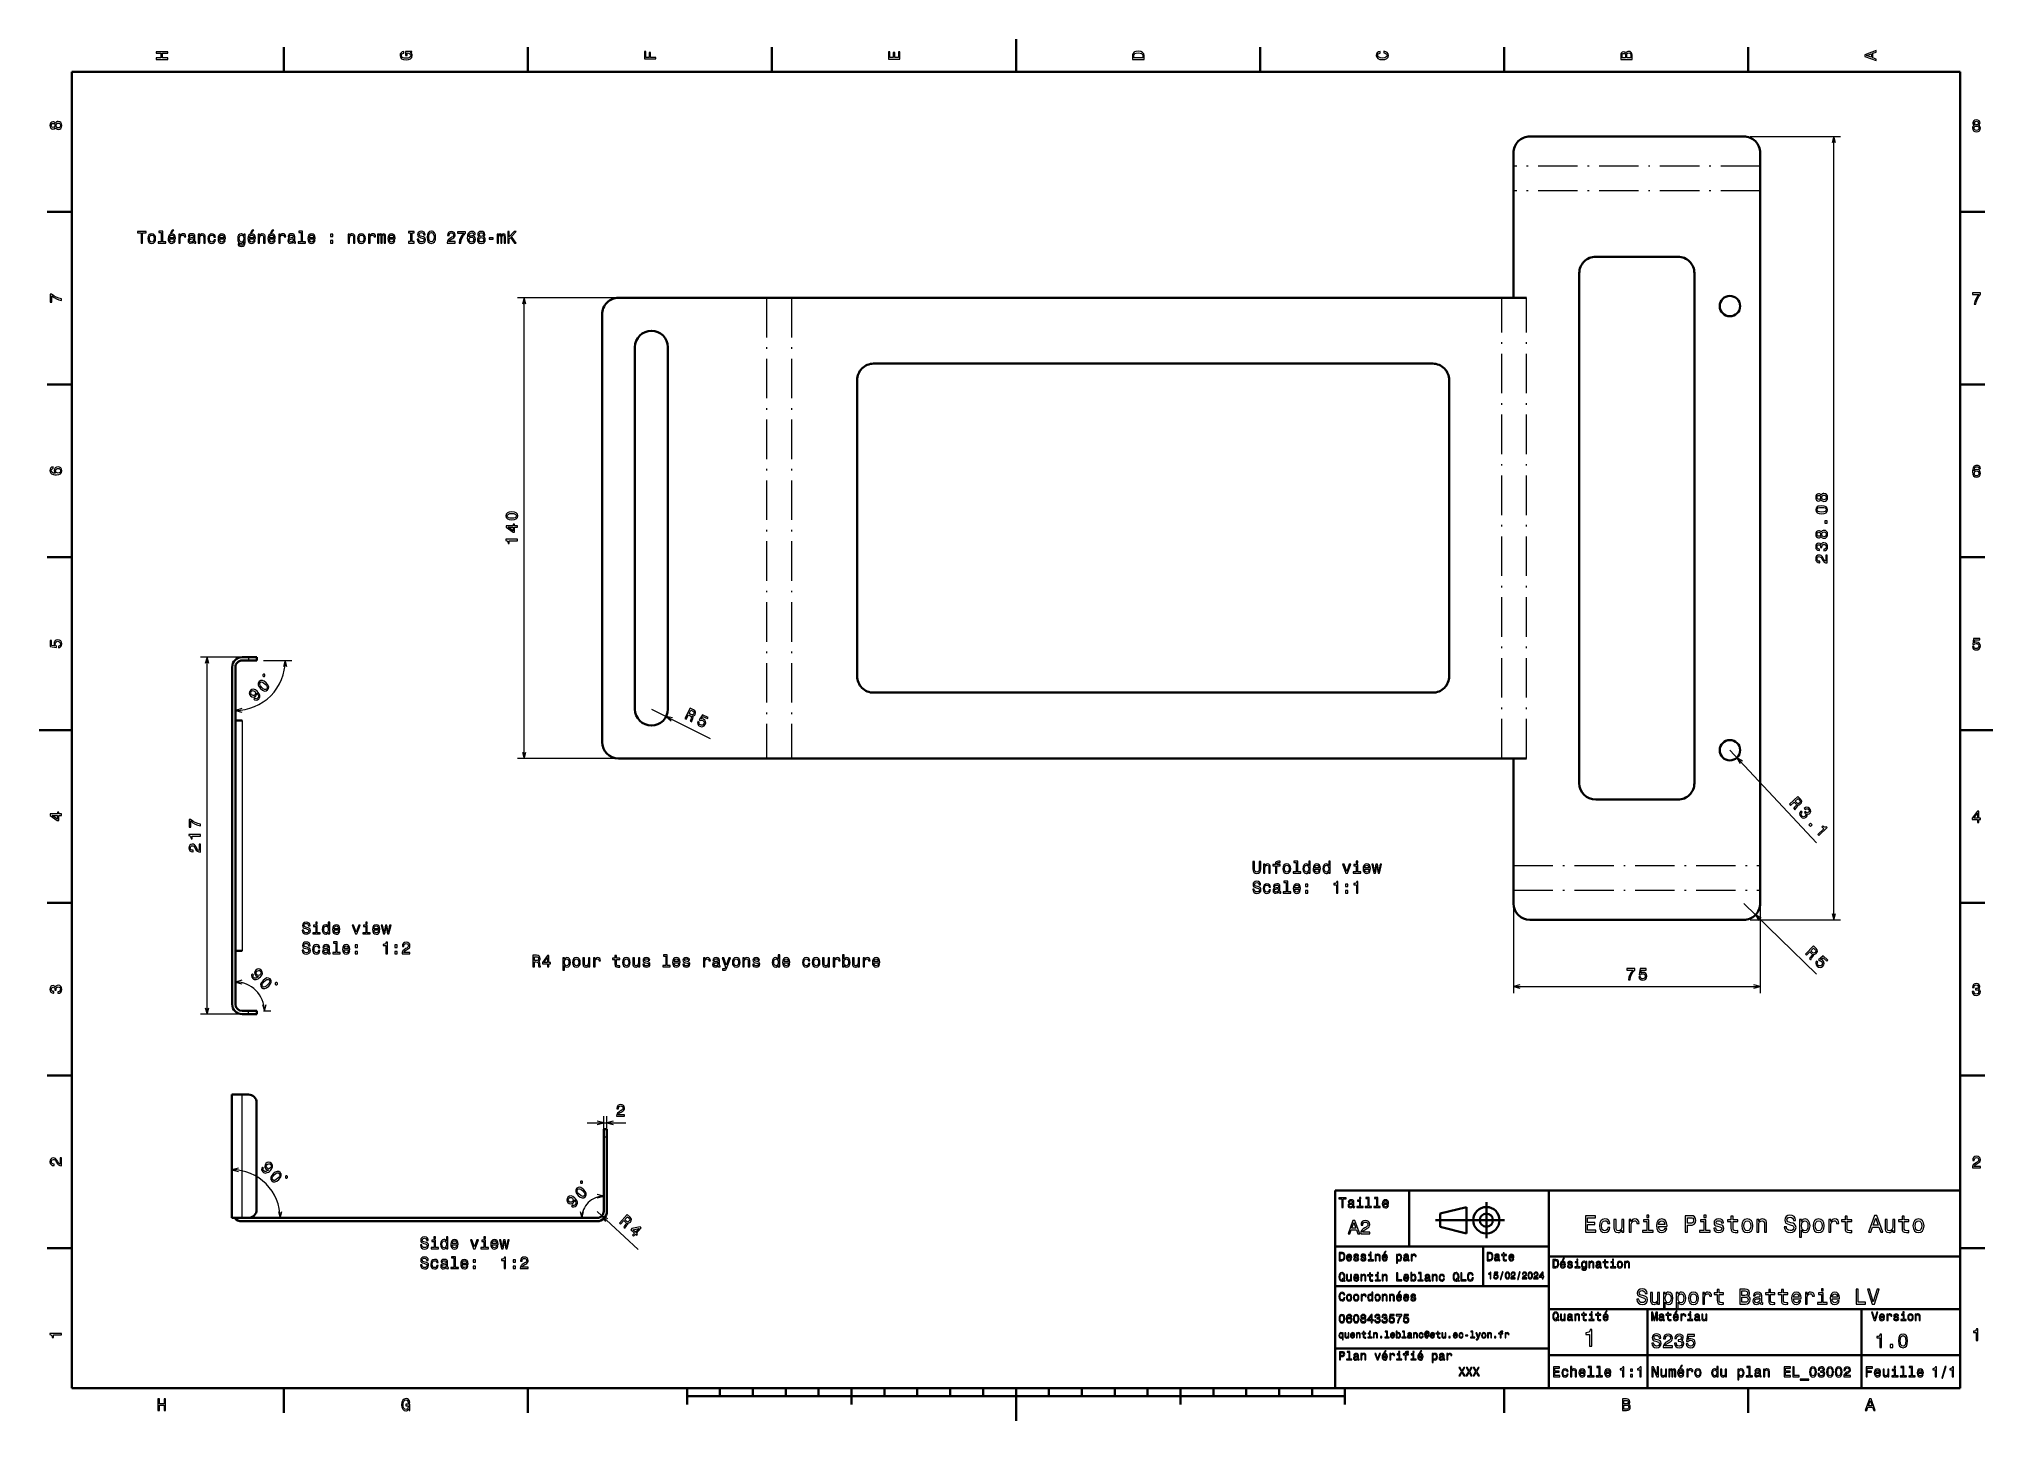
# Model space of a CAD drawing. Extents: x 0 to 594, y 0 to 420.
import ezdxf

# ---------------------------------------------------------------- set-up
doc = ezdxf.new("R2010")
doc.units = 0
doc.linetypes.add('DASHDOT', pattern=[18.5, 12, -3, 0.5, -3])

msp = doc.modelspace()

# ---------------------------------------------------------------- linework, layer by layer
at = {"color": 7, "lineweight": 35, "ltscale": 0.1875}
for p, q in [((74.400002, 410), (74.400002, 417.5)), ((148.600006, 410), (148.600006, 417.5)), ((222.800003, 410), (222.800003, 417.5)), ((371.200012, 410), (371.200012, 417.5)), ((445.399994, 410), (445.399994, 417.5)), ((519.599976, 410), (519.599976, 417.5)), ((10, 367.5), (2.5, 367.5)), ((584, 367.5), (591.5, 367.5)), ((10, 315), (2.5, 315)), ((584, 315), (591.5, 315)), ((10, 262.5), (2.5, 262.5)), ((584, 262.5), (591.5, 262.5)), ((10, 157.5), (2.5, 157.5)), ((584, 157.5), (591.5, 157.5)), ((10, 105), (2.5, 105)), ((584, 105), (591.5, 105)), ((10, 52.5), (2.5, 52.5)), ((584, 52.5), (591.5, 52.5)), ((74.400002, 10), (74.400002, 2.5)), ((148.600006, 10), (148.600006, 2.5)), ((445.399994, 10), (445.399994, 2.5)), ((519.599976, 10), (519.599976, 2.5))]:
    msp.add_line(p, q, dxfattribs=at)
at = {"color": 7, "lineweight": 35, "ltscale": 0.25}
for p, q in [((297, 410), (297, 420)), ((10, 210), (0, 210)), ((584, 210), (594, 210)), ((489, 10), (489, 20)), ((297, 10), (297, 0))]:
    msp.add_line(p, q, dxfattribs=at)
at = {"color": 7, "lineweight": 35}
for p, q in [((584, 410), (10, 410)), ((10, 410), (10, 10)), ((584, 10), (584, 410)), ((453.244232, 390.389465), (518.244263, 390.389465)), ((448.244232, 373.848022), (448.244232, 341.348022)), ((523.244263, 373.848022), (523.244263, 168.848007)), ((473.244232, 353.848022), (498.244232, 353.848022)), ((468.244232, 193.848007), (468.244232, 348.848022)), ((503.244232, 193.848007), (503.244232, 348.848022)), ((176.161346, 341.348022), (221.161346, 341.348022)), ((444.702789, 341.348022), (228.702789, 341.348022)), ((171.161346, 206.348007), (171.161346, 336.348022)), ((181.161346, 216.348007), (181.161346, 326.348022)), ((191.161346, 216.348007), (191.161346, 326.348022)), ((423.702789, 321.348022), (253.702789, 321.348022)), ((248.702789, 316.348022), (248.702789, 226.348007)), ((428.702789, 226.348007), (428.702789, 316.348022)), ((58.709198, 229.122177), (58.709198, 126.622177)), ((59.709198, 126.622177), (59.709198, 229.122177)), ((253.702789, 221.348007), (423.702789, 221.348007)), ((176.161346, 201.348007), (221.161346, 201.348007)), ((444.702789, 201.348007), (228.702789, 201.348007)), ((448.244232, 201.348007), (448.244232, 168.848007)), ((498.244232, 188.848007), (473.244232, 188.848007)), ((518.244263, 152.306564), (453.244232, 152.306564)), ((58.647415, 99.193344), (58.647415, 61.693348)), ((66.147415, 96.693344), (66.147415, 64.193344)), ((171.647415, 86.193344), (171.647415, 63.693348)), ((172.647415, 63.693348), (172.647415, 86.193344)), ((394, 10), (394, 70)), ((394, 70), (584, 70)), ((459, 10), (459, 70)), ((584, 70), (584, 10)), ((61.647415, 60.693348), (169.647415, 60.693348)), ((63.655769, 61.693348), (169.647415, 61.693348)), ((424.5, 61), (445.5, 61)), ((394, 53), (459, 53)), ((459, 50), (584, 50)), ((394, 41), (459, 41)), ((459, 34), (584, 34)), ((554, 10), (554, 34)), ((394, 22), (459, 22)), ((459, 20), (584, 20)), ((10, 10), (584, 10)), ((197, 7.5), (397, 7.5)), ((394, 10), (584, 10))]:
    msp.add_line(p, q, dxfattribs=at)
at = {"color": 7, "lineweight": 13}
for p, q in [((520.244263, 390.389465), (547.64502, 390.389465)), ((545.64502, 152.306564), (545.64502, 390.389465)), ((226.702789, 341.348022), (145.435516, 341.348022)), ((147.435516, 201.348007), (147.435516, 341.348022)), ((51.057899, 123.622177), (51.057899, 232.122177)), ((186.161346, 216.348007), (204.061035, 207.426056)), ((61.709198, 212.872177), (61.709198, 142.872177)), ((514.049255, 203.848007), (540.40741, 175.739563)), ((226.702789, 201.348007), (145.435516, 201.348007)), ((448.244232, 166.848007), (448.244232, 130.039246)), ((523.244263, 166.848007), (523.244263, 130.039246)), ((518.244263, 157.306564), (540.358521, 135.759354)), ((520.244263, 152.306564), (547.64502, 152.306564)), ((448.244232, 132.039246), (523.244263, 132.039246)), ((61.647415, 99.193344), (61.647415, 61.693348))]:
    msp.add_line(p, q, dxfattribs=at)
at = {"color": 7, "lineweight": 35, "ltscale": 0.1}
for p, q in [((448.244232, 381.389465), (448.244232, 385.389465)), ((523.244263, 381.389465), (523.244263, 385.389465)), ((448.244232, 341.348022), (452.244232, 341.348022)), ((448.244232, 341.348022), (452.244232, 341.348022)), ((448.244232, 201.348007), (452.244232, 201.348007)), ((448.244232, 201.348007), (452.244232, 201.348007)), ((448.244232, 161.306564), (448.244232, 157.306564)), ((523.244263, 161.306564), (523.244263, 157.306564)), ((426, 59), (426, 63))]:
    msp.add_line(p, q, dxfattribs=at)
at = {"color": 7, "lineweight": 35, "ltscale": 0.188536}
for p, q in [((448.244232, 381.389465), (448.244232, 373.848022)), ((523.244263, 381.389465), (523.244263, 373.848022)), ((221.161346, 341.348022), (228.702789, 341.348022)), ((221.161346, 201.348007), (228.702789, 201.348007)), ((448.244232, 161.306564), (448.244232, 168.848007)), ((523.244263, 161.306564), (523.244263, 168.848007))]:
    msp.add_line(p, q, dxfattribs=at)
at = {"color": 7, "linetype": 'DASHDOT', "lineweight": 13}
for p, q in [((523.244263, 381.389465), (448.244232, 381.389465)), ((523.244263, 373.848022), (448.244232, 373.848022)), ((221.161346, 341.348022), (221.161346, 201.348007)), ((228.702789, 341.348022), (228.702789, 201.348007)), ((444.702789, 201.348007), (444.702789, 341.348022)), ((452.244232, 201.348007), (452.244232, 341.348022)), ((448.244232, 168.848007), (523.244263, 168.848007)), ((448.244232, 161.306564), (523.244263, 161.306564))]:
    msp.add_line(p, q, dxfattribs=at)
at = {"color": 7, "lineweight": 35, "ltscale": 0.088536}
for p, q in [((444.702789, 341.348022), (448.244232, 341.348022)), ((444.702789, 201.348007), (448.244232, 201.348007))]:
    msp.add_line(p, q, dxfattribs=at)
at = {"color": 7, "lineweight": 13, "ltscale": 0.316282}
for p, q in [((61.709198, 232.122177), (49.057899, 232.122177)), ((61.709198, 123.622177), (49.057899, 123.622177))]:
    msp.add_line(p, q, dxfattribs=at)
at = {"color": 7, "lineweight": 35, "ltscale": 0.05}
for p, q in [((63.709198, 232.122177), (61.709198, 232.122177)), ((61.709198, 231.122177), (63.709198, 231.122177)), ((59.709198, 212.872177), (61.709198, 212.872177)), ((59.709198, 142.872177), (61.709198, 142.872177)), ((61.709198, 124.622177), (63.709198, 124.622177)), ((63.709198, 123.622177), (61.709198, 123.622177)), ((63.647415, 99.193344), (61.647415, 99.193344)), ((63.647415, 61.693348), (61.647415, 61.693348))]:
    msp.add_line(p, q, dxfattribs=at)
at = {"color": 7, "lineweight": 13, "ltscale": 0.025}
for p, q in [((63.709198, 232.122177), (63.709198, 231.122177)), ((63.709198, 123.622177), (63.709198, 124.622177)), ((172.647415, 86.193344), (171.647415, 86.193344))]:
    msp.add_line(p, q, dxfattribs=at)
at = {"color": 7, "lineweight": 35, "ltscale": 0.0625}
for p, q in [((66.209198, 232.122177), (63.709198, 232.122177)), ((66.209198, 231.122177), (63.709198, 231.122177)), ((63.709198, 124.622177), (66.209198, 124.622177)), ((63.709198, 123.622177), (66.209198, 123.622177)), ((171.647415, 86.193344), (171.647415, 88.693344)), ((172.647415, 86.193344), (172.647415, 88.693344)), ((207, 10), (207, 7.5)), ((217, 10), (217, 7.5)), ((227, 10), (227, 7.5)), ((237, 10), (237, 7.5)), ((257, 10), (257, 7.5)), ((267, 10), (267, 7.5)), ((277, 10), (277, 7.5)), ((287, 10), (287, 7.5)), ((307, 10), (307, 7.5)), ((317, 10), (317, 7.5)), ((327, 10), (327, 7.5)), ((337, 10), (337, 7.5)), ((357, 10), (357, 7.5)), ((367, 10), (367, 7.5)), ((377, 10), (377, 7.5)), ((387, 10), (387, 7.5))]:
    msp.add_line(p, q, dxfattribs=at)
at = {"color": 7, "lineweight": 35, "ltscale": 0.025}
for p, q in [((66.209198, 232.122177), (66.209198, 231.122177)), ((66.209198, 123.622177), (66.209198, 124.622177)), ((172.647415, 88.693344), (171.647415, 88.693344))]:
    msp.add_line(p, q, dxfattribs=at)
at = {"color": 7, "lineweight": 13, "ltscale": 0.216142}
msp.add_line((68.209198, 231.122177), (76.854866, 231.122177), dxfattribs=at)
at = {"color": 7, "lineweight": 13, "ltscale": 0.056814}
msp.add_line((68.209198, 124.622177), (70.481766, 124.622177), dxfattribs=at)
at = {"color": 7, "lineweight": 35, "ltscale": 0.075}
for p, q in [((58.647415, 99.193344), (61.647415, 99.193344)), ((58.647415, 61.693348), (61.647415, 61.693348))]:
    msp.add_line(p, q, dxfattribs=at)
at = {"color": 7, "lineweight": 13, "ltscale": 0.292215}
msp.add_line((166.647415, 90.630859), (178.336014, 90.630859), dxfattribs=at)
at = {"color": 7, "lineweight": 13, "ltscale": 0.110938}
for p, q in [((171.647415, 88.193344), (171.647415, 92.630859)), ((172.647415, 88.193344), (172.647415, 92.630859))]:
    msp.add_line(p, q, dxfattribs=at)
at = {"color": 7, "lineweight": 35, "ltscale": 0.425}
msp.add_line((416.5, 53), (416.5, 70), dxfattribs=at)
at = {"color": 7, "lineweight": 35, "ltscale": 0.275}
msp.add_line((440, 55.5), (440, 66.5), dxfattribs=at)
at = {"color": 7, "lineweight": 13, "ltscale": 0.425}
msp.add_line((169.647415, 63.693348), (182.114334, 52.135841), dxfattribs=at)
at = {"color": 7, "lineweight": 35, "ltscale": 0.206155}
for p, q in [((426, 63), (434, 65)), ((434, 57), (426, 59))]:
    msp.add_line(p, q, dxfattribs=at)
at = {"color": 7, "lineweight": 35, "ltscale": 0.2}
msp.add_line((434, 65), (434, 57), dxfattribs=at)
at = {"color": 7, "lineweight": 35, "ltscale": 0.3}
msp.add_line((439, 41), (439, 53), dxfattribs=at)
at = {"color": 7, "lineweight": 35, "ltscale": 0.35}
msp.add_line((489, 20), (489, 34), dxfattribs=at)
at = {"color": 7, "lineweight": 35, "ltscale": 0.125}
for p, q in [((197, 10), (197, 5)), ((247, 10), (247, 5)), ((347, 10), (347, 5)), ((397, 10), (397, 5))]:
    msp.add_line(p, q, dxfattribs=at)
at = {"color": 7, "lineweight": 13}
for points in [[(39.133213, 413.829987), (39.133213, 414.299011), (37.48912, 414.299011), (37.48912, 415.701019), (39.133213, 415.701019), (39.133213, 416.164978), (35.633213, 416.164978), (35.633213, 415.701019), (37.060448, 415.701019), (37.060448, 414.299011), (35.633213, 414.299011), (35.633213, 413.829987)], [(112.864197, 415.922913), (113.333214, 416.008667), (113.333214, 416.260803), (111.442001, 416.260803), (111.442001, 414.984863), (111.870674, 414.984863), (111.870674, 415.771606), (111.90094, 415.771606), (112.364914, 415.71109), (112.707855, 415.549713), (112.924713, 415.302612), (112.995316, 414.994965), (112.904541, 414.652039), (112.632202, 414.384735), (112.183357, 414.213257), (111.568085, 414.15274), (110.957855, 414.208221), (110.509003, 414.3797), (110.236671, 414.652039), (110.140854, 415.020172), (110.191284, 415.272339), (110.332497, 415.479126), (110.569527, 415.630402), (110.887245, 415.716156), (110.887245, 416.215424), (110.403099, 416.08429), (110.039986, 415.837189), (109.818085, 415.489197), (109.737396, 415.050446), (109.863472, 414.475525), (110.231628, 414.041779), (110.8116, 413.764404), (111.583214, 413.668579), (112.359871, 413.764404), (112.939842, 414.041779), (113.307999, 414.450287), (113.429039, 414.964691), (113.388687, 415.252167), (113.287827, 415.509369), (113.111313, 415.731262)], [(187.533203, 413.966156), (187.533203, 414.43515), (185.924408, 414.43515), (185.924408, 415.907776), (185.505829, 415.907776), (185.505829, 414.43515), (184.456833, 414.43515), (184.456833, 416.245697), (184.033203, 416.245697), (184.033203, 413.966156)], [(261.733215, 413.940918), (261.733215, 416.159943), (261.30957, 416.159943), (261.30957, 414.404907), (260.12442, 414.404907), (260.12442, 415.968292), (259.705841, 415.968292), (259.705841, 414.404907), (258.65686, 414.404907), (258.65686, 416.119598), (258.233215, 416.119598), (258.233215, 413.940918)], [(332.433228, 414.994965), (332.433228, 413.829987), (335.933228, 413.829987), (335.933228, 414.994965), (335.822266, 415.544678), (335.484375, 415.953186), (334.934662, 416.205353), (334.183228, 416.296112), (333.416656, 416.215424), (333.114075, 416.114563), (332.871979, 415.973358), (332.544189, 415.56485), (332.463501, 415.297546)], [(332.851807, 414.959656), (332.92746, 415.342957), (333.159454, 415.605194), (333.572998, 415.761536), (334.183228, 415.811951), (334.773285, 415.7565), (335.186829, 415.600159), (335.43396, 415.332855), (335.514648, 414.959656), (335.514648, 414.299011), (332.851807, 414.299011)], [(408.832062, 415.817017), (409.255676, 415.716156), (409.558289, 415.549713), (409.744873, 415.317719), (409.805389, 415.04541), (409.71463, 414.71759), (409.442291, 414.460388), (408.998474, 414.28891), (408.383209, 414.233429), (407.77298, 414.28891), (407.324127, 414.455353), (407.051788, 414.712555), (406.955963, 415.04541), (407.006409, 415.287476), (407.147614, 415.494232), (407.374573, 415.65564), (407.687256, 415.766571), (407.687256, 416.245697), (407.20813, 416.094391), (406.845032, 415.832153), (406.618073, 415.47406), (406.537384, 415.04541), (406.663483, 414.510803), (407.016479, 414.102325), (407.596466, 413.840057), (408.383209, 413.749298), (409.169952, 413.840057), (409.749939, 414.102325), (410.108002, 414.510803), (410.229034, 415.04541), (410.133209, 415.514404), (409.865906, 415.89267), (409.427155, 416.159943), (408.832062, 416.301147)], [(482.442017, 415.630402), (482.149506, 415.983429), (481.95282, 416.074219), (481.710754, 416.104462), (481.332489, 416.03891), (481.060181, 415.842224), (480.893738, 415.524506), (480.833221, 415.080688), (480.833221, 413.835022), (484.333221, 413.835022), (484.333221, 415.151306), (484.262604, 415.620331), (484.055847, 415.968292), (483.728027, 416.18515), (483.284241, 416.260803), (482.986694, 416.215424), (482.739563, 416.094391), (482.558014, 415.897705)], [(558.533203, 413.466858), (558.533203, 413.930847), (557.504395, 414.299011), (557.504395, 415.695984), (558.533203, 416.064117), (558.533203, 416.538177), (555.028137, 415.257202), (555.028137, 414.742798)], [(482.285675, 414.984863), (482.285675, 414.299011), (481.251801, 414.299011), (481.251801, 415.025208), (481.282074, 415.297546), (481.372833, 415.489197), (481.529175, 415.605194), (481.761169, 415.645538), (481.993164, 415.600159), (482.154541, 415.479126), (482.255402, 415.272339)], [(483.914642, 415.095825), (483.914642, 414.299011), (482.70929, 414.299011), (482.70929, 415.050446), (482.744598, 415.368164), (482.850525, 415.595093), (483.032074, 415.731262), (483.294312, 415.776672), (483.571686, 415.731262), (483.763336, 415.605194), (483.879333, 415.393372)], [(557.075684, 414.460388), (555.532471, 415), (557.075684, 415.539642)], [(4.947046, 393.124634), (5.088257, 392.867432), (5.284943, 392.690918), (5.532061, 392.579987), (5.829611, 392.544678), (6.278458, 392.625366), (6.626441, 392.857361), (6.848343, 393.235596), (6.934078, 393.75), (6.848343, 394.259369), (6.626441, 394.637604), (6.278459, 394.869598), (5.829611, 394.955353), (5.532061, 394.914978), (5.284943, 394.809082), (5.088257, 394.627533), (4.947046, 394.375366), (4.826009, 394.577087), (4.659582, 394.718292), (4.457853, 394.804047), (4.210735, 394.83429), (3.852666, 394.753601), (3.565202, 394.541779), (3.378602, 394.198853), (3.307997, 393.75), (3.378602, 393.296112), (3.565202, 392.953186), (3.852666, 392.736328), (4.210735, 392.660675), (4.457853, 392.685883), (4.659582, 392.771606)], [(4.251081, 393.139771), (4.029179, 393.180115), (3.857709, 393.301147), (3.751801, 393.492798), (3.711455, 393.75), (3.751801, 394.002167), (3.857709, 394.193817), (4.029179, 394.31485), (4.251081, 394.360229), (4.478026, 394.31485), (4.654539, 394.193817), (4.770533, 394.002167), (4.805836, 393.75), (4.76549, 393.492798), (4.654539, 393.301147), (4.478026, 393.180115)], [(5.819525, 393.028839), (5.552234, 393.074219), (5.350504, 393.220459), (5.21938, 393.447418), (5.173992, 393.75), (5.21938, 394.047546), (5.350504, 394.274506), (5.552234, 394.420746), (5.819525, 394.471191), (6.106988, 394.420746), (6.323847, 394.274506), (6.465058, 394.047546), (6.510447, 393.75), (6.465058, 393.447418), (6.323847, 393.220459), (6.106988, 393.074219)], [(588.374634, 393.802948), (588.117432, 393.661743), (587.940918, 393.465057), (587.829956, 393.217926), (587.794678, 392.92038), (587.875366, 392.471527), (588.107361, 392.123566), (588.485596, 391.901642), (589, 391.815918), (589.509399, 391.901642), (589.887634, 392.123566), (590.119629, 392.471527), (590.205322, 392.92038), (590.164978, 393.217926), (590.059082, 393.465057), (589.877502, 393.661743), (589.625366, 393.802948), (589.827087, 393.923981), (589.968323, 394.090424), (590.054016, 394.292145), (590.08429, 394.539246), (590.003601, 394.897339), (589.791809, 395.184784), (589.448853, 395.371399), (589, 395.441986), (588.546143, 395.371399), (588.203186, 395.184784), (587.986328, 394.897339), (587.910645, 394.539246), (587.935913, 394.292145), (588.021606, 394.090424)], [(588.278809, 392.930481), (588.324219, 393.197754), (588.470459, 393.399475), (588.697388, 393.530609), (589, 393.575989), (589.297546, 393.530609), (589.524475, 393.399475), (589.670776, 393.197754), (589.721191, 392.930481), (589.670776, 392.643005), (589.524475, 392.426147), (589.297546, 392.284943), (589, 392.239532), (588.697388, 392.284943), (588.470459, 392.426147), (588.324219, 392.643005)], [(588.389771, 394.498901), (588.430115, 394.720825), (588.551147, 394.892273), (588.742798, 394.998199), (589, 395.038544), (589.252197, 394.998199), (589.443787, 394.892273), (589.564819, 394.720825), (589.610229, 394.498901), (589.564819, 394.271973), (589.443787, 394.095459), (589.252197, 393.979462), (589, 393.944153), (588.742798, 393.984497), (588.551147, 394.095459), (588.430115, 394.271973)], [(30.99522, 358.015564), (31.459198, 358.015564), (31.459198, 361.091919), (32.518276, 361.091919), (32.518276, 361.515564), (29.931101, 361.515564), (29.931101, 361.091919), (30.99522, 361.091919)], [(33.088161, 359.367157), (33.168854, 358.751862), (33.400841, 358.297974), (33.768997, 358.015564), (34.263233, 357.919739), (34.752426, 358.015564), (35.120583, 358.292938), (35.35257, 358.746826), (35.438305, 359.367157), (35.35257, 359.982422), (35.120583, 360.441345), (34.752426, 360.718719), (34.263233, 360.819611), (33.768997, 360.718719), (33.400841, 360.43631), (33.168854, 359.982422)], [(33.542049, 359.372192), (33.58744, 359.82608), (33.728649, 360.1539), (33.955597, 360.355621), (34.263233, 360.426239), (34.565826, 360.355621), (34.79277, 360.158936), (34.933983, 359.82608), (34.984413, 359.372192), (34.933983, 358.913269), (34.79277, 358.580414), (34.565826, 358.378662), (34.263233, 358.31311), (33.955597, 358.378662), (33.728649, 358.580414), (33.58744, 358.913269)], [(37.137871, 361.263397), (37.137871, 358.388763), (36.225048, 358.388763), (36.225048, 358.015564), (38.489456, 358.015564), (38.489456, 358.388763), (37.581676, 358.388763), (37.581676, 361.636597), (36.441906, 361.636597), (36.441906, 361.263397)], [(39.679657, 359.241058), (41.454876, 359.241058), (41.459919, 359.447845), (41.379227, 360.027802), (41.157326, 360.461517), (40.804298, 360.723785), (40.335278, 360.819611), (39.876347, 360.718719), (39.523319, 360.43631), (39.296375, 359.977386), (39.215683, 359.372192), (39.291332, 358.751862), (39.518276, 358.297974), (39.866257, 358.015564), (40.320148, 357.919739), (40.71352, 357.985291), (41.036285, 358.156769), (41.273319, 358.429108), (41.409485, 358.792206), (40.970726, 358.792206), (40.879948, 358.590485), (40.748825, 358.439209), (40.375626, 358.318146), (40.088161, 358.373627), (39.8713, 358.55014), (39.730091, 358.837616), (39.679657, 359.225952)], [(39.679657, 359.614258), (39.735134, 359.96225), (39.8713, 360.219452), (40.078075, 360.375793), (40.35041, 360.431274), (40.617699, 360.375793), (40.824471, 360.219452), (40.950554, 359.96225), (40.995941, 359.614258)], [(39.987297, 361.091919), (40.284847, 361.091919), (40.985855, 361.94928), (40.491619, 361.94928)], [(42.493782, 358.015564), (42.937584, 358.015564), (42.937584, 359.563843), (42.982971, 359.937042), (43.119141, 360.204315), (43.341042, 360.365723), (43.638592, 360.421173), (43.860497, 360.385895), (44.02692, 360.285004), (44.127785, 360.113556), (44.16309, 359.881561), (44.611938, 359.881561), (44.551418, 360.29007), (44.384991, 360.582581), (44.107613, 360.759094), (43.72937, 360.819611), (43.472168, 360.779266), (43.250263, 360.678375), (43.053577, 360.506927), (42.89724, 360.274933), (42.89724, 360.723785), (42.493782, 360.723785)], [(46.972168, 358.368591), (46.972168, 358.353455), (46.997383, 358.181976), (47.073029, 358.060944), (47.390755, 357.965118), (47.637871, 358.005463), (47.637871, 358.348419), (47.531967, 358.333282), (47.390755, 358.398834), (47.36554, 358.600586), (47.36554, 360.002594), (47.305019, 360.360657), (47.12851, 360.612823), (46.820869, 360.76413), (46.387154, 360.819611), (45.963524, 360.759094), (45.650841, 360.587616), (45.454155, 360.320313), (45.388596, 359.967285), (45.388596, 359.937042), (45.78701, 359.937042), (45.822311, 360.148834), (45.933262, 360.30014), (46.114819, 360.39093), (46.372025, 360.426239), (46.619141, 360.401001), (46.795654, 360.325348), (46.901562, 360.194244), (46.936867, 360.012695), (46.916691, 359.800873), (46.835999, 359.694946), (46.63427, 359.644531), (46.256027, 359.604187), (45.822311, 359.513397), (45.514675, 359.35202), (45.333118, 359.099854), (45.277641, 358.726654), (45.328075, 358.393799), (45.484413, 358.146698), (45.736576, 357.990356), (46.084557, 357.934875), (46.553581, 358.040771)], [(46.921734, 358.963684), (46.861214, 358.701447), (46.699833, 358.499725), (46.457756, 358.368591), (46.16021, 358.323212), (45.968567, 358.348419), (45.832397, 358.429108), (45.746662, 358.570313), (45.721447, 358.766998), (45.741619, 358.943512), (45.822311, 359.069611), (46.145077, 359.210815), (46.553581, 359.271332), (46.921734, 359.392365)], [(48.399399, 358.015564), (48.843204, 358.015564), (48.843204, 359.578979), (48.888596, 359.937042), (49.034847, 360.19928), (49.261791, 360.360657), (49.564384, 360.421173), (49.806461, 360.370758), (49.957756, 360.234589), (50.033405, 360.007629), (50.058624, 359.705048), (50.058624, 358.015564), (50.502426, 358.015564), (50.502426, 359.795837), (50.482254, 360.1539), (50.391476, 360.451447), (50.093925, 360.723785), (49.629948, 360.819611), (49.372742, 360.784302), (49.155884, 360.688477), (48.969284, 360.5271), (48.823029, 360.310242), (48.823029, 360.723785), (48.399399, 360.723785)], [(53.16021, 359.82608), (53.598969, 359.82608), (53.50819, 360.229553), (53.291332, 360.547272), (52.953438, 360.743958), (52.514675, 360.819611), (52.030525, 360.718719), (51.662369, 360.43631), (51.430382, 359.977386), (51.349689, 359.362091), (51.425339, 358.751862), (51.652283, 358.297974), (52.010353, 358.015564), (52.499546, 357.919739), (52.933266, 357.995392), (53.27116, 358.207214), (53.503147, 358.54007), (53.604012, 358.983856), (53.180382, 358.983856), (53.104733, 358.701447), (52.963524, 358.489624), (52.761795, 358.35849), (52.514675, 358.318146), (52.207039, 358.383728), (51.985138, 358.585449), (51.848969, 358.913269), (51.803581, 359.377228), (51.848969, 359.831116), (51.990181, 360.158936), (52.217125, 360.360657), (52.514675, 360.431274), (52.776924, 360.385895), (52.97361, 360.269897), (53.104733, 360.078247)], [(54.859776, 359.241058), (56.634991, 359.241058), (56.640034, 359.447845), (56.559341, 360.027802), (56.33744, 360.461517), (55.984413, 360.723785), (55.515396, 360.819611), (55.056461, 360.718719), (54.703438, 360.43631), (54.47649, 359.977386), (54.395798, 359.372192), (54.471447, 358.751862), (54.698391, 358.297974), (55.046375, 358.015564), (55.500267, 357.919739), (55.893639, 357.985291), (56.216404, 358.156769), (56.453438, 358.429108), (56.5896, 358.792206), (56.150841, 358.792206), (56.060062, 358.590485), (55.92894, 358.439209), (55.55574, 358.318146), (55.268276, 358.373627), (55.051418, 358.55014), (54.91021, 358.837616), (54.859776, 359.225952)], [(54.859776, 359.614258), (54.915253, 359.96225), (55.051418, 360.219452), (55.25819, 360.375793), (55.530525, 360.431274), (55.797813, 360.375793), (56.004585, 360.219452), (56.130669, 359.96225), (56.176056, 359.614258)], [(62.651562, 358.136597), (62.651562, 360.723785), (62.227928, 360.723785), (62.227928, 360.285004), (61.879948, 360.683441), (61.668129, 360.784302), (61.431099, 360.819611), (61.002426, 360.718719), (60.669571, 360.43631), (60.452713, 359.982422), (60.377064, 359.372192), (60.452713, 358.756927), (60.669571, 358.30304), (61.002426, 358.015564), (61.431099, 357.919739), (61.673172, 357.955048), (61.874905, 358.045837), (62.227928, 358.429108), (62.227928, 358.045837), (62.187584, 357.743225), (62.076633, 357.526367), (61.864815, 357.400299), (61.547092, 357.354889), (61.269714, 357.385162), (61.073029, 357.460815), (60.957035, 357.591919), (60.921734, 357.768433), (60.493057, 357.768433), (60.493057, 357.74826), (60.55862, 357.425507), (60.760349, 357.183441), (61.083115, 357.0271), (61.521877, 356.971619), (62.046371, 357.047272), (62.394356, 357.259094), (62.591042, 357.627228)], [(60.835999, 359.372192), (60.881386, 359.821045), (61.017555, 360.1539), (61.22937, 360.350586), (61.511791, 360.421173), (61.809341, 360.350586), (62.031242, 360.1539), (62.167412, 359.821045), (62.217842, 359.372192), (62.167412, 358.913269), (62.031242, 358.585449), (61.809341, 358.383728), (61.511791, 358.318146), (61.22937, 358.383728), (61.017555, 358.585449), (60.881386, 358.918304)], [(63.967842, 359.241058), (65.743057, 359.241058), (65.7481, 359.447845), (65.667404, 360.027802), (65.445511, 360.461517), (65.092484, 360.723785), (64.623459, 360.819611), (64.164528, 360.718719), (63.811501, 360.43631), (63.584557, 359.977386), (63.503864, 359.372192), (63.579514, 358.751862), (63.806458, 358.297974), (64.154442, 358.015564), (64.60833, 357.919739), (65.001709, 357.985291), (65.324471, 358.156769), (65.561501, 358.429108), (65.69767, 358.792206), (65.258911, 358.792206), (65.168129, 358.590485), (65.037003, 358.439209), (64.663803, 358.318146), (64.376343, 358.373627), (64.159485, 358.55014), (64.018272, 358.837616), (63.967842, 359.225952)], [(63.967842, 359.614258), (64.023315, 359.96225), (64.159485, 360.219452), (64.366257, 360.375793), (64.638596, 360.431274), (64.905884, 360.375793), (65.112656, 360.219452), (65.238739, 359.96225), (65.284119, 359.614258)], [(64.275482, 361.091919), (64.573029, 361.091919), (65.274033, 361.94928), (64.7798, 361.94928)], [(66.61554, 358.015564), (67.059341, 358.015564), (67.059341, 359.578979), (67.104729, 359.937042), (67.250977, 360.19928), (67.477928, 360.360657), (67.780518, 360.421173), (68.022598, 360.370758), (68.173889, 360.234589), (68.249542, 360.007629), (68.274757, 359.705048), (68.274757, 358.015564), (68.718567, 358.015564), (68.718567, 359.795837), (68.698387, 360.1539), (68.607605, 360.451447), (68.310059, 360.723785), (67.846085, 360.819611), (67.588882, 360.784302), (67.372025, 360.688477), (67.185425, 360.5271), (67.039169, 360.310242), (67.039169, 360.723785), (66.61554, 360.723785)], [(70.039886, 359.241058), (71.815102, 359.241058), (71.820145, 359.447845), (71.739456, 360.027802), (71.517548, 360.461517), (71.16452, 360.723785), (70.695511, 360.819611), (70.236572, 360.718719), (69.883545, 360.43631), (69.656601, 359.977386), (69.575912, 359.372192), (69.651558, 358.751862), (69.878502, 358.297974), (70.226486, 358.015564), (70.680374, 357.919739), (71.073746, 357.985291), (71.396515, 358.156769), (71.633545, 358.429108), (71.769714, 358.792206), (71.330948, 358.792206), (71.240173, 358.590485), (71.109055, 358.439209), (70.735855, 358.318146), (70.448387, 358.373627), (70.231529, 358.55014), (70.090317, 358.837616), (70.039886, 359.225952)], [(70.039886, 359.614258), (70.09536, 359.96225), (70.231529, 360.219452), (70.438301, 360.375793), (70.710632, 360.431274), (70.977928, 360.375793), (71.1847, 360.219452), (71.310776, 359.96225), (71.356171, 359.614258)], [(70.347519, 361.091919), (70.645073, 361.091919), (71.346085, 361.94928), (70.851845, 361.94928)], [(72.854004, 358.015564), (73.297806, 358.015564), (73.297806, 359.563843), (73.343201, 359.937042), (73.47937, 360.204315), (73.701263, 360.365723), (73.998817, 360.421173), (74.220718, 360.385895), (74.387146, 360.285004), (74.488007, 360.113556), (74.523315, 359.881561), (74.97216, 359.881561), (74.911644, 360.29007), (74.745216, 360.582581), (74.467834, 360.759094), (74.0896, 360.819611), (73.832397, 360.779266), (73.610489, 360.678375), (73.413803, 360.506927), (73.257462, 360.274933), (73.257462, 360.723785), (72.854004, 360.723785)], [(77.33239, 358.368591), (77.33239, 358.353455), (77.357605, 358.181976), (77.433258, 358.060944), (77.750977, 357.965118), (77.998093, 358.005463), (77.998093, 358.348419), (77.892189, 358.333282), (77.750977, 358.398834), (77.725761, 358.600586), (77.725761, 360.002594), (77.665245, 360.360657), (77.488731, 360.612823), (77.181091, 360.76413), (76.747375, 360.819611), (76.323746, 360.759094), (76.011063, 360.587616), (75.814377, 360.320313), (75.748817, 359.967285), (75.748817, 359.937042), (76.147232, 359.937042), (76.182541, 360.148834), (76.293488, 360.30014), (76.475044, 360.39093), (76.732246, 360.426239), (76.97937, 360.401001), (77.155884, 360.325348), (77.261787, 360.194244), (77.297089, 360.012695), (77.276917, 359.800873), (77.196228, 359.694946), (76.994492, 359.644531), (76.616257, 359.604187), (76.182541, 359.513397), (75.874893, 359.35202), (75.693344, 359.099854), (75.637863, 358.726654), (75.688301, 358.393799), (75.844635, 358.146698), (76.096802, 357.990356), (76.444778, 357.934875), (76.913803, 358.040771)], [(77.28196, 358.963684), (77.221436, 358.701447), (77.060059, 358.499725), (76.817978, 358.368591), (76.520432, 358.323212), (76.328789, 358.348419), (76.192627, 358.429108), (76.106888, 358.570313), (76.081673, 358.766998), (76.101845, 358.943512), (76.182541, 359.069611), (76.505302, 359.210815), (76.913803, 359.271332), (77.28196, 359.392365)], [(79.642189, 361.263397), (79.642189, 358.388763), (78.72937, 358.388763), (78.72937, 358.015564), (80.993774, 358.015564), (80.993774, 358.388763), (80.085999, 358.388763), (80.085999, 361.636597), (78.946228, 361.636597), (78.946228, 361.263397)], [(82.183975, 359.241058), (83.95919, 359.241058), (83.964233, 359.447845), (83.883545, 360.027802), (83.661636, 360.461517), (83.308609, 360.723785), (82.8396, 360.819611), (82.380661, 360.718719), (82.027634, 360.43631), (81.80069, 359.977386), (81.720001, 359.372192), (81.795647, 358.751862), (82.022591, 358.297974), (82.370575, 358.015564), (82.824463, 357.919739), (83.217834, 357.985291), (83.540604, 358.156769), (83.777634, 358.429108), (83.913803, 358.792206), (83.475037, 358.792206), (83.384262, 358.590485), (83.253143, 358.439209), (82.879944, 358.318146), (82.592476, 358.373627), (82.375618, 358.55014), (82.234406, 358.837616), (82.183975, 359.225952)], [(82.183975, 359.614258), (82.239449, 359.96225), (82.375618, 360.219452), (82.58239, 360.375793), (82.854721, 360.431274), (83.122017, 360.375793), (83.328789, 360.219452), (83.454865, 359.96225), (83.500259, 359.614258)], [(88.56366, 359.972351), (89.259621, 359.972351), (89.259621, 360.723785), (88.56366, 360.723785)], [(88.56366, 358.015564), (89.259621, 358.015564), (89.259621, 358.766998), (88.56366, 358.766998)], [(93.939735, 358.015564), (94.383537, 358.015564), (94.383537, 359.578979), (94.428925, 359.937042), (94.57518, 360.19928), (94.802124, 360.360657), (95.104721, 360.421173), (95.346794, 360.370758), (95.498093, 360.234589), (95.573738, 360.007629), (95.598953, 359.705048), (95.598953, 358.015564), (96.042763, 358.015564), (96.042763, 359.795837), (96.022591, 360.1539), (95.931808, 360.451447), (95.634262, 360.723785), (95.17028, 360.819611), (94.913078, 360.784302), (94.69622, 360.688477), (94.509621, 360.5271), (94.363365, 360.310242), (94.363365, 360.723785), (93.939735, 360.723785)], [(96.844635, 359.367157), (96.925323, 358.751862), (97.15731, 358.297974), (97.525467, 358.015564), (98.019707, 357.919739), (98.508896, 358.015564), (98.877052, 358.292938), (99.109039, 358.746826), (99.194778, 359.367157), (99.109039, 359.982422), (98.877052, 360.441345), (98.508896, 360.718719), (98.019707, 360.819611), (97.525467, 360.718719), (97.15731, 360.43631), (96.925323, 359.982422)], [(97.298523, 359.372192), (97.34391, 359.82608), (97.485123, 360.1539), (97.712067, 360.355621), (98.019707, 360.426239), (98.322296, 360.355621), (98.549248, 360.158936), (98.690453, 359.82608), (98.740891, 359.372192), (98.690453, 358.913269), (98.549248, 358.580414), (98.322296, 358.378662), (98.019707, 358.31311), (97.712067, 358.378662), (97.485123, 358.580414), (97.34391, 358.913269)], [(100.178207, 358.015564), (100.622017, 358.015564), (100.622017, 359.563843), (100.667404, 359.937042), (100.803574, 360.204315), (101.025475, 360.365723), (101.323021, 360.421173), (101.544922, 360.385895), (101.711349, 360.285004), (101.812218, 360.113556), (101.847519, 359.881561), (102.296364, 359.881561), (102.235847, 360.29007), (102.06942, 360.582581), (101.792046, 360.759094), (101.413803, 360.819611), (101.156593, 360.779266), (100.934692, 360.678375), (100.738007, 360.506927), (100.581665, 360.274933), (100.581665, 360.723785), (100.178207, 360.723785)], [(102.8713, 358.015564), (103.2798, 358.015564), (103.2798, 359.82608), (103.305016, 360.098419), (103.380661, 360.295105), (103.496658, 360.411102), (103.647957, 360.456482), (103.76899, 360.416138), (103.849686, 360.315277), (103.89003, 360.143799), (103.905159, 359.91687), (103.905159, 358.015564), (104.288445, 358.015564), (104.288445, 359.82608), (104.31366, 360.093384), (104.389305, 360.29007), (104.510345, 360.411102), (104.661644, 360.456482), (104.782677, 360.416138), (104.863373, 360.315277), (104.913803, 359.91687), (104.913803, 358.015564), (105.322304, 358.015564), (105.322304, 359.886597), (105.297089, 360.274933), (105.2164, 360.572479), (105.055016, 360.754028), (104.792763, 360.819611), (104.48513, 360.718719), (104.2481, 360.426239), (104.061501, 360.713684), (103.748817, 360.819611), (103.461357, 360.718719), (103.264671, 360.43631), (103.264671, 360.723785), (102.8713, 360.723785)], [(106.47216, 359.241058), (108.247383, 359.241058), (108.252426, 359.447845), (108.17173, 360.027802), (107.949829, 360.461517), (107.596802, 360.723785), (107.127785, 360.819611), (106.668846, 360.718719), (106.315826, 360.43631), (106.088875, 359.977386), (106.008186, 359.372192), (106.083832, 358.751862), (106.310783, 358.297974), (106.65876, 358.015564), (107.112656, 357.919739), (107.506027, 357.985291), (107.828789, 358.156769), (108.065826, 358.429108), (108.201988, 358.792206), (107.763229, 358.792206), (107.672455, 358.590485), (107.541328, 358.439209), (107.168129, 358.318146), (106.880669, 358.373627), (106.663803, 358.55014), (106.522598, 358.837616), (106.47216, 359.225952)], [(106.47216, 359.614258), (106.527641, 359.96225), (106.663803, 360.219452), (106.870575, 360.375793), (107.142914, 360.431274), (107.410202, 360.375793), (107.616974, 360.219452), (107.743057, 359.96225), (107.788445, 359.614258)], [(112.96785, 358.439209), (112.322311, 358.439209), (112.322311, 358.015564), (114.077354, 358.015564), (114.077354, 358.439209), (113.431824, 358.439209), (113.431824, 361.091919), (114.077354, 361.091919), (114.077354, 361.515564), (112.322311, 361.515564), (112.322311, 361.091919), (112.96785, 361.091919)], [(115.439034, 359.170471), (114.980095, 359.170471), (115.080963, 358.635895), (115.333122, 358.242523), (115.721451, 358.005463), (116.245949, 357.919739), (116.765404, 358.000427), (117.153732, 358.222351), (117.400848, 358.570313), (117.491623, 359.029266), (117.415977, 359.44281), (117.204163, 359.710083), (116.861221, 359.886597), (116.40229, 360.017731), (116.008919, 360.113556), (115.751709, 360.224487), (115.605461, 360.385895), (115.560066, 360.638031), (115.605461, 360.86499), (115.73658, 361.036469), (115.938309, 361.152466), (116.215691, 361.19281), (116.498108, 361.142365), (116.720009, 361.006195), (116.866264, 360.779266), (116.936867, 360.471619), (117.395805, 360.471619), (117.395805, 360.481689), (117.315109, 360.95578), (117.078079, 361.308777), (116.70488, 361.530701), (116.200562, 361.606354), (115.746666, 361.530701), (115.393639, 361.318878), (115.166695, 360.991058), (115.086006, 360.567444), (115.151566, 360.189209), (115.343208, 359.931976), (115.645805, 359.760529), (116.059349, 359.629395), (116.46785, 359.513397), (116.77549, 359.402466), (116.96209, 359.241058), (117.027649, 358.978821), (116.967133, 358.711517), (116.810791, 358.509796), (116.573761, 358.383728), (116.266121, 358.343384), (115.92318, 358.398834), (115.660934, 358.560242), (115.494507, 358.822479)], [(117.975777, 359.765564), (118.066559, 358.978821), (118.328804, 358.398834), (118.737305, 358.040771), (119.271889, 357.919739), (119.80143, 358.040771), (120.214973, 358.398834), (120.472176, 358.978821), (120.567993, 359.765564), (120.472176, 360.547272), (120.361221, 360.86499), (120.214973, 361.127228), (119.80143, 361.485291), (119.549263, 361.57608), (119.271889, 361.611389), (118.732262, 361.485291), (118.323761, 361.132294), (118.066559, 360.552307)], [(118.45993, 359.765564), (118.515404, 360.375793), (118.681831, 360.824646), (118.939034, 361.096985), (119.271889, 361.19281), (119.599693, 361.096985), (119.856903, 360.819611), (120.023331, 360.370758), (120.083847, 359.765564), (120.023331, 359.155334), (119.856903, 358.706482), (119.599693, 358.434143), (119.271889, 358.343384), (118.939034, 358.434143), (118.681831, 358.706482), (118.515404, 359.150299)], [(124.113388, 358.015564), (126.519012, 358.015564), (126.519012, 358.44928), (124.617714, 358.44928), (124.723625, 358.68631), (124.905182, 358.882996), (125.464973, 359.241058), (125.762527, 359.392365), (126.095383, 359.609222), (126.332413, 359.861389), (126.468582, 360.158936), (126.519012, 360.496826), (126.433273, 360.920471), (126.196243, 361.253326), (125.83313, 361.465118), (125.364113, 361.540771), (124.879959, 361.455048), (124.51181, 361.218018), (124.274773, 360.839783), (124.194084, 360.340485), (124.194084, 360.269897), (124.653015, 360.269897), (124.653015, 360.310242), (124.698402, 360.653168), (124.834572, 360.905334), (125.05143, 361.066711), (125.338898, 361.122192), (125.631401, 361.071747), (125.848259, 360.945679), (125.989471, 360.748993), (126.039902, 360.501862), (126.004601, 360.269897), (125.908783, 360.073212), (125.747398, 359.901733), (125.525497, 359.750427), (125.227943, 359.58905), (124.733711, 359.276367), (124.385727, 358.943512), (124.178955, 358.54007), (124.113388, 358.030701)], [(127.678955, 358.015564), (128.188324, 358.015564), (128.354752, 358.847687), (128.647247, 359.624359), (129.060791, 360.34552), (129.600433, 361.021332), (129.600433, 361.439911), (127.199852, 361.439911), (127.199852, 360.980988), (129.116272, 360.980988), (128.561523, 360.30014), (128.142944, 359.58905), (127.850426, 358.832581)], [(132.626373, 360.572479), (132.530548, 360.980988), (132.30864, 361.283569), (131.965698, 361.47522), (131.521896, 361.540771), (131.22435, 361.505463), (130.967133, 361.409668), (130.740204, 361.253326), (130.548553, 361.031403), (130.397263, 360.754028), (130.286316, 360.416138), (130.215698, 360.017731), (130.195526, 359.568878), (130.276215, 358.852753), (130.523346, 358.333282), (130.921753, 358.020599), (131.466431, 357.914703), (131.955627, 358.005463), (132.328827, 358.242523), (132.570892, 358.615723), (132.656616, 359.089783), (132.570892, 359.568878), (132.338898, 359.937042), (131.980835, 360.169037), (131.537018, 360.249725), (131.057922, 360.148834), (130.69986, 359.861389), (130.775513, 360.416138), (130.93689, 360.814545), (131.184006, 361.051575), (131.526947, 361.132294), (131.779114, 361.091919), (131.970749, 360.986023), (132.096832, 360.809509), (132.162384, 360.572479)], [(132.167435, 359.084717), (132.111954, 358.766998), (131.970749, 358.524933), (131.743805, 358.363556), (131.46138, 358.31311), (131.163834, 358.363556), (130.93689, 358.519897), (130.790634, 358.761963), (130.745239, 359.079681), (130.795685, 359.392365), (130.93689, 359.629395), (131.168884, 359.780701), (131.481552, 359.836182), (131.753891, 359.780701), (131.970749, 359.63443), (132.111954, 359.3974)], [(133.82666, 359.901733), (133.569458, 359.760529), (133.392944, 359.563843), (133.281982, 359.316711), (133.246689, 359.019165), (133.327377, 358.570313), (133.559357, 358.222351), (133.937607, 358.000427), (134.452026, 357.914703), (134.96138, 358.000427), (135.33963, 358.222351), (135.571625, 358.570313), (135.657349, 359.019165), (135.617004, 359.316711), (135.511093, 359.563843), (135.329529, 359.760529), (135.077377, 359.901733), (135.279114, 360.022766), (135.420319, 360.189209), (135.506042, 360.39093), (135.536316, 360.638031), (135.455627, 360.996124), (135.243805, 361.283569), (134.900864, 361.470184), (134.452026, 361.540771), (133.998123, 361.470184), (133.655182, 361.283569), (133.438324, 360.996124), (133.362671, 360.638031), (133.387894, 360.39093), (133.473633, 360.189209)], [(133.730835, 359.029266), (133.776215, 359.296539), (133.922485, 359.49826), (134.149414, 359.629395), (134.452026, 359.674774), (134.749573, 359.629395), (134.976517, 359.49826), (135.122772, 359.296539), (135.173203, 359.029266), (135.122772, 358.741791), (134.976517, 358.524933), (134.749573, 358.383728), (134.452026, 358.338318), (134.149414, 358.383728), (133.922485, 358.524933), (133.776215, 358.741791)], [(133.841797, 360.597687), (133.882141, 360.819611), (134.003174, 360.991058), (134.194809, 361.096985), (134.452026, 361.137329), (134.704178, 361.096985), (134.895813, 360.991058), (135.016861, 360.819611), (135.062256, 360.597687), (135.016861, 360.370758), (134.895813, 360.194244), (134.704178, 360.078247), (134.452026, 360.042938), (134.194809, 360.083282), (134.003174, 360.194244), (133.882141, 360.370758)], [(136.877808, 359.170471), (138.098267, 359.170471), (138.098267, 359.568878), (136.877808, 359.568878)], [(139.303619, 358.015564), (139.712112, 358.015564), (139.712112, 359.82608), (139.737335, 360.098419), (139.812973, 360.295105), (139.92897, 360.411102), (140.080261, 360.456482), (140.201294, 360.416138), (140.281998, 360.315277), (140.322342, 360.143799), (140.337463, 359.91687), (140.337463, 358.015564), (140.720764, 358.015564), (140.720764, 359.82608), (140.745972, 360.093384), (140.821625, 360.29007), (140.942657, 360.411102), (141.093964, 360.456482), (141.214996, 360.416138), (141.295685, 360.315277), (141.346115, 359.91687), (141.346115, 358.015564), (141.754608, 358.015564), (141.754608, 359.886597), (141.729401, 360.274933), (141.648712, 360.572479), (141.487335, 360.754028), (141.225067, 360.819611), (140.91745, 360.718719), (140.68042, 360.426239), (140.493805, 360.713684), (140.181122, 360.819611), (139.893677, 360.718719), (139.696991, 360.43631), (139.696991, 360.723785), (139.303619, 360.723785)], [(142.465714, 358.015564), (142.929688, 358.015564), (142.929688, 359.26123), (143.343231, 359.705048), (144.518311, 358.015564), (145.08316, 358.015564), (143.671051, 360.042938), (145.042801, 361.515564), (144.427521, 361.515564), (142.929688, 359.896698), (142.929688, 361.515564), (142.465714, 361.515564)], [(6.833213, 340.549011), (6.833213, 341.05835), (6.001081, 341.224792), (5.224424, 341.517303), (4.503242, 341.930847), (3.82745, 342.470459), (3.408862, 342.470459), (3.408862, 340.069885), (3.867795, 340.069885), (3.867795, 341.986328), (4.548631, 341.431549), (5.259727, 341.01297), (6.016211, 340.720459)], [(588.299011, 339.416779), (588.80835, 339.416779), (588.974792, 340.248901), (589.267273, 341.025574), (589.680847, 341.746735), (590.220459, 342.422546), (590.220459, 342.841125), (587.819885, 342.841125), (587.819885, 342.382202), (589.736328, 342.382202), (589.18158, 341.701355), (588.763, 340.990265), (588.470459, 340.233795)], [(4.276297, 289.960388), (3.867795, 289.864563), (3.565202, 289.64267), (3.373559, 289.299713), (3.307997, 288.855927), (3.3433, 288.55835), (3.439121, 288.301147), (3.595461, 288.074219), (3.817363, 287.882568), (4.094741, 287.731262), (4.432637, 287.620331), (4.831052, 287.549713), (5.279899, 287.529541), (5.996037, 287.610229), (6.51549, 287.857361), (6.82817, 288.255768), (6.934078, 288.800446), (6.8433, 289.289642), (6.606268, 289.662842), (6.233069, 289.904907), (5.759006, 289.990631), (5.279899, 289.904907), (4.911744, 289.672913), (4.679755, 289.31485), (4.599063, 288.871033), (4.699928, 288.391937), (4.987392, 288.033875), (4.432637, 288.109528), (4.034222, 288.270905), (3.79719, 288.518005), (3.716499, 288.860962), (3.756845, 289.113129), (3.862752, 289.304749), (4.039265, 289.430847), (4.276297, 289.496399)], [(5.764049, 289.501434), (6.081772, 289.445984), (6.323847, 289.304749), (6.485231, 289.07782), (6.535663, 288.79541), (6.48523, 288.497833), (6.328891, 288.270905), (6.086816, 288.124634), (5.769093, 288.079254), (5.456412, 288.1297), (5.21938, 288.270905), (5.068084, 288.502899), (5.012608, 288.815582), (5.068084, 289.087891), (5.214337, 289.304749), (5.451369, 289.445984)], [(590.210388, 289.473694), (590.114563, 289.882202), (589.892639, 290.184784), (589.549744, 290.376434), (589.105896, 290.441986), (588.80835, 290.406677), (588.551147, 290.310883), (588.324219, 290.154541), (588.132568, 289.932617), (587.981262, 289.655243), (587.8703, 289.317352), (587.799744, 288.918945), (587.779541, 288.470093), (587.860229, 287.753967), (588.107361, 287.234497), (588.505798, 286.921814), (589.050415, 286.815918), (589.539612, 286.906677), (589.912842, 287.143738), (590.154907, 287.516937), (590.240662, 287.990997), (590.154907, 288.470093), (589.922913, 288.838257), (589.564819, 289.070251), (589.121033, 289.15094), (588.641907, 289.050049), (588.283875, 288.762604), (588.359497, 289.317352), (588.520874, 289.715759), (588.768005, 289.952789), (589.110962, 290.033508), (589.363098, 289.993134), (589.554749, 289.887238), (589.680847, 289.710724), (589.746399, 289.473694)], [(589.751465, 287.985931), (589.695984, 287.668213), (589.554749, 287.426147), (589.32782, 287.264771), (589.04541, 287.214325), (588.747864, 287.264771), (588.520874, 287.421112), (588.374634, 287.663177), (588.329285, 287.980896), (588.3797, 288.293579), (588.520874, 288.530609), (588.752869, 288.681915), (589.065552, 288.737396), (589.337891, 288.681915), (589.554749, 288.535645), (589.695984, 288.298615)], [(541.758789, 280.062714), (541.900024, 279.805481), (542.09668, 279.628967), (542.343872, 279.518036), (542.641357, 279.482727), (543.09021, 279.563416), (543.438232, 279.79541), (543.660156, 280.173645), (543.74585, 280.688049), (543.660156, 281.197418), (543.438232, 281.575684), (543.09021, 281.807678), (542.641357, 281.893402), (542.343872, 281.853058), (542.09668, 281.747131), (541.900024, 281.565582), (541.758789, 281.313416), (541.637817, 281.515137), (541.471313, 281.656372), (541.269653, 281.742096), (541.022522, 281.772339), (540.664429, 281.69165), (540.376953, 281.479858), (540.190369, 281.136902), (540.119751, 280.688049), (540.190369, 280.234161), (540.376953, 279.891235), (540.664429, 279.674377), (541.022522, 279.598724), (541.269653, 279.623932), (541.471313, 279.709686)], [(541.062866, 280.07782), (540.840942, 280.118164), (540.669495, 280.239197), (540.563599, 280.430847), (540.523193, 280.688049), (540.563599, 280.940216), (540.669495, 281.131866), (540.840942, 281.252899), (541.062866, 281.298279), (541.289795, 281.252899), (541.466309, 281.131866), (541.582275, 280.940216), (541.617615, 280.688049), (541.577271, 280.430847), (541.466309, 280.239197), (541.289795, 280.118164)], [(542.631287, 279.966888), (542.364014, 280.012268), (542.162292, 280.158508), (542.031128, 280.385468), (541.985779, 280.688049), (542.031128, 280.985596), (542.162292, 281.212555), (542.364014, 281.358826), (542.631287, 281.409241), (542.918762, 281.358826), (543.13562, 281.212555), (543.276855, 280.985596), (543.322266, 280.688049), (543.276855, 280.385468), (543.13562, 280.158508), (542.918762, 280.012268)], [(143.725861, 273.868622), (144.517639, 273.944275), (145.082489, 274.181274), (145.42543, 274.55954), (145.536377, 275.084045), (145.42543, 275.603485), (145.082489, 275.98172), (144.517639, 276.213715), (143.725861, 276.294403), (142.939117, 276.213715), (142.626434, 276.117889), (142.369232, 275.98172), (142.026291, 275.603485), (141.910309, 275.084045), (142.026291, 274.55954), (142.374268, 274.181274), (142.939117, 273.944275)], [(143.725861, 274.352753), (143.115631, 274.393097), (142.67688, 274.519196), (142.419662, 274.746124), (142.328888, 275.084045), (142.419662, 275.41687), (142.67688, 275.643829), (143.115631, 275.769897), (143.725861, 275.810242), (144.341125, 275.769897), (144.779907, 275.643829), (145.037109, 275.41687), (145.122833, 275.084045), (145.037109, 274.746124), (144.779907, 274.519196), (144.341125, 274.393097)], [(541.935303, 275.736633), (542.727112, 275.812256), (543.291992, 276.049316), (543.634888, 276.427551), (543.74585, 276.952026), (543.634888, 277.471497), (543.291992, 277.849731), (542.727112, 278.081726), (541.935303, 278.162415), (541.14856, 278.081726), (540.835938, 277.985901), (540.578735, 277.849731), (540.235779, 277.471497), (540.119751, 276.952026), (540.235779, 276.427551), (540.58374, 276.049316), (541.14856, 275.812256)], [(541.935303, 276.220764), (541.325073, 276.261108), (540.886353, 276.387207), (540.62915, 276.614136), (540.53833, 276.952026), (540.62915, 277.284912), (540.886353, 277.511841), (541.325073, 277.637909), (541.935303, 277.678284), (542.550598, 277.637909), (542.98938, 277.511841), (543.246582, 277.284912), (543.332275, 276.952026), (543.246582, 276.614136), (542.98938, 276.387207), (542.550598, 276.261108)], [(543.64502, 272.868042), (543.64502, 273.563995), (542.893555, 273.563995), (542.893555, 272.868042)], [(145.435516, 267.52121), (145.435516, 267.980133), (141.910309, 267.980133), (141.910309, 267.637207), (142.217926, 267.546417), (142.424713, 267.364868), (142.545746, 267.087494), (142.58609, 266.704193), (142.944153, 266.704193), (142.944153, 267.52121)], [(145.435516, 271.625366), (145.435516, 272.079285), (144.568085, 272.079285), (144.568085, 272.578552), (144.164612, 272.578552), (144.164612, 272.079285), (142.011169, 272.079285), (142.011169, 271.620331), (144.124268, 270.087189), (144.568085, 270.087189), (144.568085, 271.625366)], [(144.164612, 270.510834), (142.596176, 271.625366), (144.164612, 271.625366)], [(541.758789, 268.854645), (541.900024, 268.597412), (542.09668, 268.420898), (542.343872, 268.309967), (542.641357, 268.274658), (543.09021, 268.355347), (543.438232, 268.587341), (543.660156, 268.965576), (543.74585, 269.47998), (543.660156, 269.989349), (543.438232, 270.367615), (543.09021, 270.599609), (542.641357, 270.685333), (542.343872, 270.644989), (542.09668, 270.539063), (541.900024, 270.357513), (541.758789, 270.105347), (541.637817, 270.307068), (541.471313, 270.448303), (541.269653, 270.534027), (541.022522, 270.56427), (540.664429, 270.483582), (540.376953, 270.27179), (540.190369, 269.928833), (540.119751, 269.47998), (540.190369, 269.026093), (540.376953, 268.683167), (540.664429, 268.466309), (541.022522, 268.390656), (541.269653, 268.415863), (541.471313, 268.501617)], [(541.062866, 268.869751), (540.840942, 268.910095), (540.669495, 269.031128), (540.563599, 269.222778), (540.523193, 269.47998), (540.563599, 269.732147), (540.669495, 269.923798), (540.840942, 270.04483), (541.062866, 270.09021), (541.289795, 270.04483), (541.466309, 269.923798), (541.582275, 269.732147), (541.617615, 269.47998), (541.577271, 269.222778), (541.466309, 269.031128), (541.289795, 268.910095)], [(542.631287, 268.75882), (542.364014, 268.804199), (542.162292, 268.950439), (542.031128, 269.177399), (541.985779, 269.47998), (542.031128, 269.777527), (542.162292, 270.004486), (542.364014, 270.150757), (542.631287, 270.201172), (542.918762, 270.150757), (543.13562, 270.004486), (543.276855, 269.777527), (543.322266, 269.47998), (543.276855, 269.177399), (543.13562, 268.950439), (542.918762, 268.804199)], [(542.545532, 264.473083), (542.580872, 264.473083), (543.065063, 264.553772), (543.428101, 264.790802), (543.660156, 265.164001), (543.74585, 265.658234), (543.660156, 266.182739), (543.438232, 266.576111), (543.085205, 266.828247), (542.631287, 266.919037), (542.33374, 266.878693), (542.091675, 266.767761), (541.90509, 266.586182), (541.768921, 266.344116), (541.496582, 266.671936), (541.062866, 266.787903), (540.669495, 266.71228), (540.371948, 266.495422), (540.185303, 266.142395), (540.119751, 265.658234), (540.200439, 265.204346), (540.422363, 264.856354), (540.775391, 264.629425), (541.244385, 264.553772), (541.279724, 264.553772), (541.279724, 265.002625), (540.956909, 265.042969), (540.724976, 265.174072), (540.58374, 265.385895), (540.533325, 265.683441), (540.573669, 265.945709), (540.679565, 266.137329), (540.851074, 266.253326), (541.083008, 266.298737), (541.330139, 266.253326), (541.496582, 266.132294), (541.597412, 265.920471), (541.627686, 265.633026), (541.622681, 265.43634), (542.021057, 265.43634), (542.010986, 265.683441), (542.056396, 266.00116), (542.177368, 266.23822), (542.374084, 266.379425), (542.631287, 266.42984), (542.923828, 266.37439), (543.140625, 266.228119), (543.276855, 265.996124), (543.322266, 265.688507), (543.27179, 265.370789), (543.120483, 265.138794), (542.878418, 264.992523), (542.545532, 264.937042)], [(543.64502, 260.777405), (543.64502, 263.183014), (543.211304, 263.183014), (543.211304, 261.281738), (542.974243, 261.387634), (542.777588, 261.569183), (542.419495, 262.128998), (542.268188, 262.426544), (542.051331, 262.759399), (541.799194, 262.996429), (541.501587, 263.132599), (541.163696, 263.183014), (540.740112, 263.09729), (540.407227, 262.86026), (540.195435, 262.497131), (540.119751, 262.028137), (540.205505, 261.543976), (540.442505, 261.175812), (540.820801, 260.938782), (541.320068, 260.858093), (541.390625, 260.858093), (541.390625, 261.317017), (541.350342, 261.317017), (541.007385, 261.362427), (540.755249, 261.498596), (540.593872, 261.715454), (540.53833, 262.002899), (540.588806, 262.29541), (540.714844, 262.512268), (540.91156, 262.653473), (541.158691, 262.703918), (541.390625, 262.66861), (541.587341, 262.572784), (541.758789, 262.411407), (541.910156, 262.189514), (542.071533, 261.891968), (542.384155, 261.397705), (542.717041, 261.049744), (543.120483, 260.842957), (543.629883, 260.777405)], [(587.749268, 235.32962), (587.860229, 234.916077), (588.107361, 234.593307), (588.470459, 234.391571), (588.934448, 234.315933), (589.443787, 234.406708), (589.842224, 234.653824), (590.09436, 235.047195), (590.190186, 235.551514), (590.104492, 236.020538), (589.862427, 236.388702), (589.484131, 236.625732), (588.994934, 236.711456), (588.616699, 236.65094), (588.324219, 236.484512), (588.465454, 237.427597), (589.998535, 237.427597), (589.998535, 237.841141), (588.127502, 237.841141), (587.850159, 235.985245), (588.253601, 235.985245), (588.546143, 236.222275), (588.919312, 236.307999), (589.242065, 236.252533), (589.489197, 236.091141), (589.645569, 235.844025), (589.700989, 235.526306), (589.645569, 235.208588), (589.484131, 234.961456), (589.237061, 234.805115), (588.919312, 234.749649), (588.652039, 234.784943), (588.445251, 234.90094), (588.293945, 235.082504), (588.218323, 235.32962)], [(5.920389, 234.999283), (6.333934, 235.110229), (6.656701, 235.357361), (6.858429, 235.720474), (6.934078, 236.184448), (6.8433, 236.693817), (6.596182, 237.092224), (6.20281, 237.344391), (5.698487, 237.440201), (5.229467, 237.354477), (4.861311, 237.112396), (4.624279, 236.734161), (4.538545, 236.244965), (4.599063, 235.866714), (4.76549, 235.574219), (3.822406, 235.715424), (3.822406, 237.248566), (3.408862, 237.248566), (3.408862, 235.377533), (5.26477, 235.100143), (5.26477, 235.503601), (5.027738, 235.796112), (4.942003, 236.169312), (4.997478, 236.492081), (5.158862, 236.739197), (5.40598, 236.895538), (5.723703, 236.951019), (6.041427, 236.895538), (6.288545, 236.734161), (6.444885, 236.487045), (6.50036, 236.169312), (6.465058, 235.902023), (6.349063, 235.695251), (6.167507, 235.543961), (5.920389, 235.468307)], [(68.511513, 226.283463), (68.676506, 226.448456), (68.676506, 226.778442), (68.511513, 226.94342), (68.181534, 226.94342), (68.016541, 226.778442), (68.016541, 226.448456), (68.181534, 226.283463)], [(65.307022, 219.355957), (65.642235, 219.127716), (66.013107, 219.063538), (66.391113, 219.170517), (66.761993, 219.441544), (66.947426, 219.676895), (67.072243, 219.930099), (67.122169, 220.201126), (67.100769, 220.493546), (67.01162, 220.796661), (66.84758, 221.117615), (66.615776, 221.442123), (66.31266, 221.780899), (65.749214, 222.223099), (65.207169, 222.415665), (64.707916, 222.358612), (64.247887, 222.055496), (63.962601, 221.64183), (63.869881, 221.206757), (63.962601, 220.771698), (64.23719, 220.382996), (64.636597, 220.097702), (65.064529, 220.00499), (65.478195, 220.090576), (65.849068, 220.354462), (66.116524, 220.757431), (66.162888, 221.217453), (66.501663, 220.764557), (66.669273, 220.368729), (66.66214, 220.026382), (66.4767, 219.733963), (66.266304, 219.573486), (66.052338, 219.516434), (65.838371, 219.552094), (65.635101, 219.684036)], [(64.579536, 220.732468), (64.394096, 220.989227), (64.319214, 221.263824), (64.36557, 221.531281), (64.52961, 221.773773), (64.779236, 221.944946), (65.050262, 221.994873), (65.321281, 221.923553), (65.581612, 221.741669), (65.767044, 221.477783), (65.834801, 221.210327), (65.774178, 220.942871), (65.592308, 220.689667), (65.360512, 220.529205), (65.103752, 220.479279), (64.839859, 220.543457)], [(67.349686, 222.589691), (67.963051, 222.083313), (68.530067, 221.851517), (69.040016, 221.876465), (69.489349, 222.1689), (69.778198, 222.614655), (69.803162, 223.124603), (69.567802, 223.688049), (69.06498, 224.304993), (68.451607, 224.804245), (68.162758, 224.957581), (67.884598, 225.043167), (67.374649, 225.018204), (66.925316, 224.732925), (66.636467, 224.280029), (66.615067, 223.76651), (66.846863, 223.199493)], [(67.692032, 222.932037), (67.289063, 223.392059), (67.067963, 223.791473), (67.04657, 224.13382), (67.221306, 224.436935), (67.520859, 224.608109), (67.863205, 224.586716), (68.262604, 224.365616), (68.722633, 223.962646), (69.129173, 223.499054), (69.350266, 223.09964), (69.371666, 222.757294), (69.196922, 222.461319), (68.897369, 222.283005), (68.555031, 222.304398), (68.155624, 222.525497)], [(196.355453, 213.501511), (196.775208, 213.292282), (197.434402, 214.614777), (197.86319, 214.401047), (198.172394, 214.230026), (198.339493, 214.067841), (198.373581, 213.864899), (198.28598, 213.576096), (198.106064, 213.158615), (198.000412, 212.878815), (197.97583, 212.693848), (198.449768, 212.457626), (198.492508, 212.543381), (198.451691, 212.721497), (198.532562, 212.974213), (198.752945, 213.495483), (198.862946, 213.908356), (198.817627, 214.077454), (198.697891, 214.244202), (198.934677, 214.267059), (199.139801, 214.362045), (199.320038, 214.520142), (199.466354, 214.745865), (199.592148, 215.156509), (199.553329, 215.530853), (199.340927, 215.850861), (198.963943, 216.112015), (197.916794, 216.633957)], [(198.655365, 215.78685), (198.917191, 215.622528), (199.068542, 215.440033), (199.111664, 215.221313), (199.028549, 214.95282), (198.852921, 214.713531), (198.652313, 214.616287), (198.40419, 214.638535), (198.108582, 214.757706), (197.625626, 214.998428), (198.145325, 216.041077)], [(200.261993, 212.574265), (200.176819, 212.154648), (200.253998, 211.755539), (200.488983, 211.41301), (200.870483, 211.138321), (201.366852, 210.99234), (201.833679, 211.035782), (202.234833, 211.27536), (202.545563, 211.683975), (202.67807, 212.141983), (202.625641, 212.579468), (202.392868, 212.960342), (201.993286, 213.255295), (201.627777, 213.369858), (201.291748, 213.35141), (201.838837, 214.132446), (203.210968, 213.448517), (203.395447, 213.818634), (201.720901, 214.653305), (200.644745, 213.116028), (201.005829, 212.93605), (201.373352, 213.0177), (201.745605, 212.927948), (202.009735, 212.734314), (202.158905, 212.479645), (202.188583, 212.188736), (202.096497, 211.879623), (201.905121, 211.620026), (201.650436, 211.47084), (201.359528, 211.441162), (201.05043, 211.533249), (200.82695, 211.684082), (200.693634, 211.880127), (200.639221, 212.110123), (200.681763, 212.365036)], [(6.833213, 184.02739), (6.833213, 184.481277), (5.965778, 184.481277), (5.965778, 184.98056), (5.56232, 184.98056), (5.56232, 184.481277), (3.408862, 184.481277), (3.408862, 184.022339), (5.521974, 182.489197), (5.965778, 182.489197), (5.965778, 184.02739)], [(532.186768, 187.429916), (532.507568, 187.087784), (533.585449, 188.098557), (533.913208, 187.749069), (534.143677, 187.481201), (534.243896, 187.271042), (534.205322, 187.068909), (534.022766, 186.828583), (533.708923, 186.499725), (533.512573, 186.274109), (533.425232, 186.109222), (533.787476, 185.722946), (533.8573, 185.788498), (533.880981, 185.969696), (534.044678, 186.178513), (534.432617, 186.590637), (534.67926, 186.939499), (534.695557, 187.113815), (534.641296, 187.311798), (534.871216, 187.250885), (535.096558, 187.268616), (535.320557, 187.354187), (535.536255, 187.514954), (535.796997, 187.856232), (535.890747, 188.220703), (535.802856, 188.594604), (535.540161, 188.970535), (534.739868, 189.82402)], [(535.137817, 188.772964), (535.326172, 188.527863), (535.404602, 188.304123), (535.369019, 188.084061), (535.197693, 187.861206), (534.949829, 187.697922), (534.727905, 187.676498), (534.503052, 187.78363), (534.267334, 187.998154), (533.898193, 188.391785), (534.747986, 189.18866)], [(535.649475, 185.344543), (535.623718, 185.320404), (535.325806, 184.930359), (535.223022, 184.509079), (535.309082, 184.078156), (535.584595, 183.658997), (536.00592, 183.335052), (536.43689, 183.19989), (536.866882, 183.257431), (537.260071, 183.501678), (537.449463, 183.73465), (537.550171, 183.981171), (537.562134, 184.241241), (537.49585, 184.510971), (537.918762, 184.45813), (538.314453, 184.670197), (538.549683, 184.994461), (538.618408, 185.356171), (538.513062, 185.741333), (538.229675, 186.139343), (537.860352, 186.415237), (537.460449, 186.517288), (537.047668, 186.44136), (536.653809, 186.17572), (536.628052, 186.151566), (536.935059, 185.824158), (537.19812, 186.015503), (537.457031, 186.078537), (537.704956, 186.02063), (537.945251, 185.838074), (538.095215, 185.619171), (538.149048, 185.406937), (538.103271, 185.205032), (537.965088, 185.013245), (537.753784, 184.877319), (537.549622, 184.851761), (537.331177, 184.937286), (537.112427, 185.126266), (536.981567, 185.273193), (536.690979, 185.000671), (536.867371, 184.827301), (537.051636, 184.564499), (537.125427, 184.308792), (537.078552, 184.071259), (536.925415, 183.858521), (536.674072, 183.698914), (536.415894, 183.657257), (536.157837, 183.733337), (535.914307, 183.926697), (535.733765, 184.192963), (535.685425, 184.465683), (535.761963, 184.737946), (535.966858, 185.006104)], [(589.277405, 181.916794), (589.731262, 181.916794), (589.731262, 182.784225), (590.23053, 182.784225), (590.23053, 183.187683), (589.731262, 183.187683), (589.731262, 185.341141), (589.272339, 185.341141), (587.739197, 183.228027), (587.739197, 182.784225), (589.277405, 182.784225)], [(588.162842, 183.187683), (589.277405, 184.756134), (589.277405, 183.187683)], [(5.56232, 182.912827), (3.993876, 184.02739), (5.56232, 184.02739)], [(49.057899, 177.781403), (49.057899, 178.240326), (45.532684, 178.240326), (45.532684, 177.8974), (45.840317, 177.80661), (46.047096, 177.625061), (46.168129, 177.347687), (46.208473, 176.964386), (46.566544, 176.964386), (46.566544, 177.781403)], [(49.057899, 180.907196), (49.057899, 181.41655), (48.225769, 181.582977), (47.449112, 181.875488), (46.727928, 182.289032), (46.052139, 182.828659), (45.633545, 182.828659), (45.633545, 180.428085), (46.092484, 180.428085), (46.092484, 182.344513), (46.773315, 181.789749), (47.484413, 181.37117), (48.240898, 181.078659)], [(538.034302, 181.194031), (538.510376, 180.686356), (539.058533, 181.200363), (538.58252, 181.708038)], [(540.765808, 178.281158), (541.079712, 177.946381), (543.651245, 180.357742), (543.416626, 180.607895), (543.130127, 180.463684), (542.855103, 180.454681), (542.577087, 180.574219), (542.285522, 180.826218), (542.024292, 180.581284), (542.58313, 179.985321)], [(49.057899, 172.905609), (49.057899, 175.311218), (48.624184, 175.311218), (48.624184, 173.409927), (48.387154, 173.515839), (48.190468, 173.697388), (47.832397, 174.257187), (47.681099, 174.554749), (47.464241, 174.887589), (47.212082, 175.124634), (46.914528, 175.260788), (46.57663, 175.311218), (46.153, 175.225494), (45.820145, 174.988464), (45.60833, 174.625351), (45.532684, 174.156326), (45.618416, 173.67218), (45.855453, 173.304016), (46.233688, 173.066986), (46.732971, 172.986298), (46.803574, 172.986298), (46.803574, 173.445236), (46.763229, 173.445236), (46.420288, 173.490616), (46.168129, 173.626785), (46.006744, 173.843643), (45.951271, 174.131104), (46.001701, 174.423615), (46.127785, 174.640472), (46.324471, 174.781677), (46.571587, 174.832123), (46.803574, 174.796814), (47.000259, 174.700989), (47.17173, 174.539612), (47.323029, 174.317703), (47.484413, 174.020157), (47.797096, 173.525925), (48.129944, 173.177948), (48.533401, 172.971161), (49.04277, 172.905609)], [(369.015472, 167.822784), (369.08606, 167.192383), (369.307983, 166.743546), (369.681183, 166.486328), (370.220795, 166.395554), (370.755371, 166.486328), (371.128571, 166.743546), (371.350494, 167.187347), (371.426147, 167.822784), (371.426147, 169.991379), (370.957123, 169.991379), (370.957123, 167.797577), (370.911713, 167.368896), (370.775543, 167.061264), (370.543579, 166.8797), (370.220795, 166.819183), (369.887939, 166.8797), (369.655945, 167.061264), (369.519806, 167.363861), (369.479431, 167.797577), (369.479431, 169.991379), (369.015472, 169.991379)], [(372.212891, 166.491379), (372.656677, 166.491379), (372.656677, 168.054779), (372.702057, 168.412842), (372.848328, 168.675095), (373.075256, 168.836487), (373.377869, 168.897003), (373.619934, 168.846573), (373.77124, 168.710403), (373.846893, 168.483459), (373.872101, 168.180862), (373.872101, 166.491379), (374.315887, 166.491379), (374.315887, 168.271637), (374.295715, 168.6297), (374.204956, 168.927261), (373.90741, 169.199585), (373.44342, 169.29541), (373.186218, 169.260117), (372.96936, 169.164291), (372.782776, 169.002899), (372.636505, 168.786041), (372.636505, 169.199585), (372.212891, 169.199585)], [(375.864166, 168.730576), (375.864166, 166.491379), (376.307983, 166.491379), (376.307983, 168.730576), (377.31662, 168.730576), (377.31662, 169.10881), (376.307983, 169.10881), (376.307983, 169.275238), (376.343292, 169.476974), (376.459259, 169.613144), (376.655945, 169.693832), (376.938385, 169.724091), (377.31662, 169.703918), (377.31662, 170.087204), (376.837524, 170.112411), (376.403809, 170.067032), (376.101196, 169.930862), (375.919647, 169.693832), (375.864166, 169.355927), (375.864166, 169.10881), (375.052216, 169.10881), (375.052216, 168.730576)], [(378.153809, 167.842957), (378.234497, 167.227692), (378.466492, 166.773804), (378.834625, 166.491379), (379.328857, 166.395554), (379.818054, 166.491379), (380.186218, 166.768753), (380.418213, 167.222641), (380.503937, 167.842957), (380.418213, 168.458237), (380.186218, 168.917175), (379.818054, 169.19455), (379.328857, 169.29541), (378.834625, 169.19455), (378.466492, 168.912125), (378.234497, 168.458237)], [(378.607697, 167.848007), (378.653076, 168.301895), (378.794281, 168.6297), (379.02124, 168.831436), (379.328857, 168.902039), (379.63147, 168.831436), (379.858398, 168.63475), (379.999634, 168.301895), (380.050049, 167.848007), (379.999634, 167.389069), (379.858398, 167.056213), (379.63147, 166.854492), (379.328857, 166.788925), (379.02124, 166.854492), (378.794281, 167.056213), (378.653076, 167.389069)], [(382.203522, 169.739212), (382.203522, 166.864578), (381.29068, 166.864578), (381.29068, 166.491379), (383.555084, 166.491379), (383.555084, 166.864578), (382.647308, 166.864578), (382.647308, 170.112411), (381.507538, 170.112411), (381.507538, 169.739212)], [(386.02124, 166.909973), (386.02124, 166.491379), (386.465027, 166.491379), (386.465027, 170.112411), (386.026276, 170.112411), (386.026276, 168.786041), (385.688385, 169.169327), (385.481598, 169.260117), (385.244568, 169.29541), (384.815918, 169.19455), (384.483063, 168.912125), (384.266205, 168.458237), (384.190552, 167.848007), (384.266205, 167.237778), (384.483063, 166.778839), (384.815918, 166.491379), (385.244568, 166.395554), (385.481598, 166.430862), (385.69342, 166.521637)], [(385.320221, 168.897003), (385.612732, 168.826385), (385.834625, 168.6297), (385.965759, 168.301895), (386.016174, 167.848007), (385.965759, 167.389069), (385.834625, 167.061264), (385.612732, 166.859528), (385.320221, 166.793976), (385.042847, 166.859528), (384.831024, 167.061264), (384.689819, 167.394119), (384.64444, 167.848007), (384.689819, 168.29686), (384.831024, 168.624664), (385.042847, 168.826385)], [(387.781311, 167.716888), (389.556549, 167.716888), (389.561584, 167.92366), (389.480896, 168.503632), (389.258972, 168.937347), (388.905945, 169.199585), (388.436951, 169.29541), (387.977997, 169.19455), (387.624969, 168.912125), (387.398041, 168.453201), (387.317352, 167.848007), (387.393005, 167.227692), (387.619934, 166.773804), (387.967926, 166.491379), (388.421814, 166.395554), (388.815186, 166.461121), (389.137939, 166.632584), (389.374969, 166.904922), (389.511139, 167.268036), (389.072388, 167.268036), (388.981598, 167.066299), (388.850494, 166.915009), (388.477295, 166.793976), (388.189819, 166.849442), (387.972961, 167.025955), (387.831757, 167.313431), (387.781311, 167.701752)], [(387.781311, 168.090088), (387.836792, 168.438065), (387.972961, 168.695267), (388.179749, 168.851608), (388.452057, 168.907089), (388.71936, 168.851608), (388.926147, 168.695267), (389.052216, 168.438065), (389.097595, 168.090088)], [(392.093292, 166.909973), (392.093292, 166.491379), (392.537079, 166.491379), (392.537079, 170.112411), (392.098328, 170.112411), (392.098328, 168.786041), (391.760437, 169.169327), (391.55365, 169.260117), (391.31662, 169.29541), (390.887939, 169.19455), (390.555084, 168.912125), (390.338226, 168.458237), (390.262573, 167.848007), (390.338226, 167.237778), (390.555084, 166.778839), (390.887939, 166.491379), (391.31662, 166.395554), (391.55365, 166.430862), (391.765472, 166.521637)], [(391.392273, 168.897003), (391.684784, 168.826385), (391.906677, 168.6297), (392.037811, 168.301895), (392.088226, 167.848007), (392.037811, 167.389069), (391.906677, 167.061264), (391.684784, 166.859528), (391.392273, 166.793976), (391.114899, 166.859528), (390.903076, 167.061264), (390.761871, 167.394119), (390.716492, 167.848007), (390.761871, 168.29686), (390.903076, 168.624664), (391.114899, 168.826385)], [(397.313019, 166.491379), (397.782043, 166.491379), (398.770508, 169.199585), (398.311584, 169.199585), (397.550049, 167.015869), (396.773407, 169.199585), (396.309418, 169.199585)], [(400.893707, 166.864578), (400.893707, 169.10881), (399.753937, 169.10881), (399.753937, 168.730576), (400.449921, 168.730576), (400.449921, 166.864578), (399.542114, 166.864578), (399.542114, 166.491379), (401.811584, 166.491379), (401.811584, 166.864578)], [(400.908844, 170.112411), (400.439819, 170.112411), (400.439819, 169.608093), (400.908844, 169.608093)], [(402.961426, 167.716888), (404.736633, 167.716888), (404.741699, 167.92366), (404.661011, 168.503632), (404.439087, 168.937347), (404.08606, 169.199585), (403.617065, 169.29541), (403.158112, 169.19455), (402.805084, 168.912125), (402.578156, 168.453201), (402.497467, 167.848007), (402.57312, 167.227692), (402.800049, 166.773804), (403.148041, 166.491379), (403.601929, 166.395554), (403.9953, 166.461121), (404.318054, 166.632584), (404.555084, 166.904922), (404.691254, 167.268036), (404.252502, 167.268036), (404.161713, 167.066299), (404.030609, 166.915009), (403.65741, 166.793976), (403.369934, 166.849442), (403.153076, 167.025955), (403.011871, 167.313431), (402.961426, 167.701752)], [(402.961426, 168.090088), (403.016907, 168.438065), (403.153076, 168.695267), (403.359863, 168.851608), (403.632172, 168.907089), (403.899475, 168.851608), (404.106262, 168.695267), (404.23233, 168.438065), (404.27771, 168.090088)], [(406.249603, 166.491379), (406.653076, 168.791092), (407.056519, 166.491379), (407.480164, 166.491379), (408.145874, 169.199585), (407.717194, 169.199585), (407.268341, 166.899887), (406.869934, 169.199585), (406.431183, 169.199585), (406.032745, 166.899887), (405.583923, 169.199585), (405.160278, 169.199585), (405.825989, 166.491379)], [(369.423981, 161.599442), (368.965027, 161.599442), (369.065887, 161.064865), (369.318054, 160.671494), (369.70639, 160.434464), (370.230896, 160.348724), (370.750336, 160.429413), (371.138672, 160.651321), (371.385773, 160.999298), (371.476563, 161.458237), (371.400909, 161.87178), (371.189087, 162.139069), (370.846161, 162.315582), (370.387238, 162.446716), (369.993866, 162.542526), (369.736664, 162.653488), (369.590393, 162.814865), (369.545013, 163.067032), (369.590393, 163.293976), (369.721527, 163.465439), (369.923248, 163.581436), (370.200623, 163.62178), (370.483063, 163.57135), (370.704956, 163.435181), (370.851196, 163.208237), (370.921814, 162.900604), (371.380737, 162.900604), (371.380737, 162.91069), (371.300049, 163.38475), (371.063019, 163.737778), (370.689819, 163.959686), (370.185486, 164.035324), (369.731598, 163.959686), (369.378571, 163.747864), (369.151642, 163.420059), (369.070953, 162.996429), (369.136505, 162.618179), (369.328156, 162.360977), (369.630737, 162.189499), (370.044281, 162.05838), (370.452789, 161.942383), (370.760437, 161.831436), (370.947021, 161.670059), (371.012573, 161.407806), (370.952057, 161.140518), (370.795715, 160.938782), (370.558685, 160.812698), (370.251068, 160.772354), (369.908112, 160.827835), (369.645874, 160.989212), (369.479431, 161.251465)], [(373.937653, 162.255066), (374.376434, 162.255066), (374.285645, 162.658524), (374.068787, 162.976257), (373.730896, 163.172943), (373.292114, 163.248581), (372.807983, 163.14772), (372.439819, 162.865295), (372.207825, 162.406372), (372.127136, 161.791092), (372.202789, 161.180862), (372.429749, 160.726974), (372.787811, 160.44455), (373.277008, 160.348724), (373.710724, 160.424377), (374.048615, 160.636185), (374.280609, 160.96904), (374.38147, 161.412842), (373.957825, 161.412842), (373.882172, 161.130432), (373.740967, 160.91861), (373.539246, 160.787491), (373.292114, 160.747147), (372.984497, 160.812698), (372.762573, 161.014435), (372.626434, 161.342239), (372.581024, 161.806213), (372.626434, 162.260117), (372.767639, 162.587921), (372.994568, 162.789658), (373.292114, 162.86026), (373.554382, 162.814865), (373.751068, 162.698868), (373.882172, 162.507233)], [(376.857697, 160.797577), (376.857697, 160.78244), (376.882904, 160.610977), (376.958557, 160.489944), (377.276276, 160.394119), (377.523407, 160.434464), (377.523407, 160.777405), (377.41748, 160.762268), (377.276276, 160.827835), (377.251068, 161.029572), (377.251068, 162.43158), (377.190552, 162.789658), (377.014038, 163.041809), (376.70639, 163.193115), (376.272675, 163.248581), (375.84903, 163.188065), (375.536377, 163.016602), (375.339691, 162.749298), (375.274109, 162.396286), (375.274109, 162.366013), (375.672516, 162.366013), (375.707825, 162.577835), (375.818787, 162.729126), (376.000336, 162.819916), (376.257538, 162.855209), (376.504669, 162.830002), (376.681183, 162.754349), (376.787079, 162.62323), (376.822388, 162.441666), (376.802216, 162.229858), (376.721527, 162.123947), (376.519806, 162.073517), (376.141541, 162.033173), (375.707825, 161.942383), (375.400208, 161.781006), (375.218628, 161.528839), (375.163177, 161.15564), (375.213593, 160.822784), (375.369934, 160.575668), (375.622101, 160.419327), (375.970093, 160.363861), (376.439087, 160.469772)], [(376.807251, 161.39267), (376.746735, 161.130432), (376.585358, 160.928696), (376.343292, 160.797577), (376.045715, 160.752182), (375.854095, 160.777405), (375.717926, 160.858093), (375.632172, 160.999298), (375.606964, 161.195984), (375.627136, 161.372498), (375.707825, 161.498581), (376.030609, 161.639801), (376.439087, 161.700317), (376.807251, 161.82135)], [(379.16748, 163.692383), (379.16748, 160.817749), (378.254669, 160.817749), (378.254669, 160.44455), (380.519073, 160.44455), (380.519073, 160.817749), (379.611298, 160.817749), (379.611298, 164.065582), (378.471527, 164.065582), (378.471527, 163.692383)], [(381.709259, 161.670059), (383.484497, 161.670059), (383.489532, 161.876831), (383.408844, 162.456802), (383.186951, 162.890518), (382.833923, 163.152756), (382.364899, 163.248581), (381.905945, 163.14772), (381.552948, 162.865295), (381.325989, 162.406372), (381.2453, 161.801178), (381.320953, 161.180862), (381.547882, 160.726974), (381.895874, 160.44455), (382.349762, 160.348724), (382.743134, 160.414291), (383.065887, 160.585754), (383.302948, 160.858093), (383.439087, 161.221207), (383.000336, 161.221207), (382.909576, 161.01947), (382.778442, 160.868179), (382.405243, 160.747147), (382.117767, 160.802612), (381.900909, 160.979126), (381.759705, 161.266602), (381.709259, 161.654922)], [(381.709259, 162.043259), (381.76474, 162.391235), (381.900909, 162.648438), (382.107697, 162.804779), (382.380035, 162.86026), (382.647308, 162.804779), (382.854095, 162.648438), (382.980164, 162.391235), (383.025543, 162.043259)], [(385.052948, 162.401321), (385.748901, 162.401321), (385.748901, 163.152756), (385.052948, 163.152756)], [(385.052948, 160.44455), (385.748901, 160.44455), (385.748901, 161.195984), (385.052948, 161.195984)], [(394.418213, 160.44455), (394.877136, 160.44455), (394.877136, 163.969772), (394.53421, 163.969772), (394.44342, 163.662125), (394.261871, 163.455353), (393.984497, 163.33432), (393.601196, 163.293976), (393.601196, 162.935898), (394.418213, 162.935898)], [(397.197021, 162.401321), (397.893005, 162.401321), (397.893005, 163.152756), (397.197021, 163.152756)], [(397.197021, 160.44455), (397.893005, 160.44455), (397.893005, 161.195984), (397.197021, 161.195984)], [(400.490265, 160.44455), (400.949188, 160.44455), (400.949188, 163.969772), (400.606262, 163.969772), (400.515472, 163.662125), (400.333923, 163.455353), (400.056519, 163.33432), (399.673248, 163.293976), (399.673248, 162.935898), (400.490265, 162.935898)], [(80.430382, 149.170441), (79.971443, 149.170441), (80.072311, 148.635864), (80.324471, 148.242493), (80.712799, 148.005463), (81.237297, 147.919724), (81.756752, 148.000412), (82.145081, 148.222321), (82.392197, 148.570297), (82.482971, 149.029236), (82.407326, 149.44278), (82.195511, 149.710068), (81.85257, 149.886581), (81.393639, 150.017715), (81.000267, 150.113525), (80.743057, 150.224487), (80.596809, 150.385864), (80.551414, 150.638031), (80.596809, 150.864975), (80.727928, 151.036438), (80.929657, 151.152435), (81.207039, 151.19278), (81.489456, 151.142349), (81.711357, 151.00618), (81.857613, 150.779236), (81.928215, 150.471603), (82.387154, 150.471603), (82.387154, 150.481689), (82.306458, 150.95575), (82.069427, 151.308777), (81.696228, 151.530685), (81.19191, 151.606323), (80.738014, 151.530685), (80.384987, 151.318863), (80.158043, 150.991058), (80.077354, 150.567429), (80.142914, 150.189178), (80.334557, 149.931976), (80.637154, 149.760498), (81.050697, 149.629379), (81.459198, 149.513382), (81.766838, 149.402435), (81.953438, 149.241058), (82.018997, 148.978806), (81.958481, 148.711517), (81.802139, 148.509781), (81.565109, 148.383698), (81.257469, 148.343353), (80.914528, 148.398834), (80.652283, 148.560211), (80.485855, 148.822464)], [(84.575912, 148.388748), (84.575912, 150.63298), (83.436142, 150.63298), (83.436142, 150.254745), (84.132111, 150.254745), (84.132111, 148.388748), (83.224327, 148.388748), (83.224327, 148.015549), (85.493782, 148.015549), (85.493782, 148.388748)], [(84.591042, 151.636581), (84.122025, 151.636581), (84.122025, 151.132263), (84.591042, 151.132263)], [(87.919571, 148.434143), (87.919571, 148.015549), (88.363373, 148.015549), (88.363373, 151.636581), (87.924614, 151.636581), (87.924614, 150.310211), (87.586723, 150.693497), (87.379944, 150.784286), (87.142914, 150.81958), (86.714241, 150.718719), (86.381386, 150.436295), (86.164528, 149.982407), (86.088882, 149.372177), (86.164528, 148.761948), (86.381386, 148.303009), (86.714241, 148.015549), (87.142914, 147.919724), (87.379944, 147.955032), (87.591766, 148.045807)], [(87.218567, 150.421173), (87.51107, 150.350555), (87.732971, 150.15387), (87.864098, 149.826065), (87.914528, 149.372177), (87.864098, 148.913239), (87.732971, 148.585434), (87.51107, 148.383698), (87.218567, 148.318146), (86.941185, 148.383698), (86.72937, 148.585434), (86.588158, 148.918289), (86.54277, 149.372177), (86.588158, 149.82103), (86.72937, 150.148834), (86.941185, 150.350555)], [(89.679657, 149.241058), (91.45488, 149.241058), (91.459915, 149.44783), (91.379227, 150.027802), (91.157326, 150.461517), (90.804298, 150.723755), (90.335281, 150.81958), (89.876343, 150.718719), (89.523315, 150.436295), (89.296371, 149.977371), (89.215683, 149.372177), (89.291328, 148.751862), (89.51828, 148.297974), (89.866257, 148.015549), (90.320152, 147.919724), (90.713524, 147.985291), (91.036285, 148.156754), (91.273315, 148.429092), (91.409485, 148.792206), (90.970726, 148.792206), (90.879944, 148.590469), (90.748825, 148.439178), (90.375626, 148.318146), (90.088158, 148.373611), (89.8713, 148.550125), (89.730095, 148.837601), (89.679657, 149.225922)], [(89.679657, 149.614258), (89.735138, 149.962234), (89.8713, 150.219437), (90.078072, 150.375778), (90.35041, 150.431259), (90.617699, 150.375778), (90.824471, 150.219437), (90.950554, 149.962234), (90.995941, 149.614258)], [(96.175339, 148.015549), (96.644356, 148.015549), (97.632828, 150.723755), (97.173897, 150.723755), (96.412369, 148.540039), (95.635712, 150.723755), (95.171738, 150.723755)], [(99.756027, 148.388748), (99.756027, 150.63298), (98.616257, 150.63298), (98.616257, 150.254745), (99.312225, 150.254745), (99.312225, 148.388748), (98.404442, 148.388748), (98.404442, 148.015549), (100.673897, 148.015549), (100.673897, 148.388748)], [(99.771156, 151.636581), (99.302139, 151.636581), (99.302139, 151.132263), (99.771156, 151.132263)], [(101.823753, 149.241058), (103.598969, 149.241058), (103.604012, 149.44783), (103.523323, 150.027802), (103.301422, 150.461517), (102.948395, 150.723755), (102.47937, 150.81958), (102.020439, 150.718719), (101.667412, 150.436295), (101.440468, 149.977371), (101.359772, 149.372177), (101.435425, 148.751862), (101.662369, 148.297974), (102.010353, 148.015549), (102.464241, 147.919724), (102.857613, 147.985291), (103.180382, 148.156754), (103.417412, 148.429092), (103.553581, 148.792206), (103.114822, 148.792206), (103.02404, 148.590469), (102.892914, 148.439178), (102.519714, 148.318146), (102.232254, 148.373611), (102.015396, 148.550125), (101.874184, 148.837601), (101.823753, 149.225922)], [(101.823753, 149.614258), (101.879227, 149.962234), (102.015396, 150.219437), (102.222168, 150.375778), (102.494507, 150.431259), (102.761795, 150.375778), (102.968567, 150.219437), (103.09465, 149.962234), (103.140038, 149.614258)], [(105.111938, 148.015549), (105.515396, 150.315262), (105.918854, 148.015549), (106.342484, 148.015549), (107.008194, 150.723755), (106.579514, 150.723755), (106.130669, 148.424057), (105.732254, 150.723755), (105.293495, 150.723755), (104.895081, 148.424057), (104.446228, 150.723755), (104.022598, 150.723755), (104.688309, 148.015549)], [(80.430382, 143.123611), (79.971443, 143.123611), (80.072311, 142.589035), (80.324471, 142.195663), (80.712799, 141.958633), (81.237297, 141.872894), (81.756752, 141.953583), (82.145081, 142.175491), (82.392197, 142.523468), (82.482971, 142.982407), (82.407326, 143.39595), (82.195511, 143.663239), (81.85257, 143.839752), (81.393639, 143.970886), (81.000267, 144.066696), (80.743057, 144.177658), (80.596809, 144.339035), (80.551414, 144.591202), (80.596809, 144.818146), (80.727928, 144.989609), (80.929657, 145.105606), (81.207039, 145.14595), (81.489456, 145.09552), (81.711357, 144.959351), (81.857613, 144.732407), (81.928215, 144.424774), (82.387154, 144.424774), (82.387154, 144.43486), (82.306458, 144.90892), (82.069427, 145.261948), (81.696228, 145.483856), (81.19191, 145.559494), (80.738014, 145.483856), (80.384987, 145.272034), (80.158043, 144.944229), (80.077354, 144.520599), (80.142914, 144.142349), (80.334557, 143.885147), (80.637154, 143.713669), (81.050697, 143.58255), (81.459198, 143.466553), (81.766838, 143.355606), (81.953438, 143.194229), (82.018997, 142.931976), (81.958481, 142.664688), (81.802139, 142.462952), (81.565109, 142.336868), (81.257469, 142.296524), (80.914528, 142.352005), (80.652283, 142.513382), (80.485855, 142.775635)], [(84.944069, 143.779236), (85.382828, 143.779236), (85.292053, 144.182693), (85.075195, 144.500427), (84.737297, 144.697113), (84.298538, 144.772751), (83.814384, 144.67189), (83.446228, 144.389465), (83.214241, 143.930542), (83.133553, 143.315262), (83.209198, 142.705032), (83.436142, 142.251144), (83.794212, 141.968719), (84.283409, 141.872894), (84.717125, 141.948547), (85.055023, 142.160355), (85.28701, 142.49321), (85.387871, 142.937012), (84.964241, 142.937012), (84.888596, 142.654602), (84.747383, 142.44278), (84.545654, 142.311661), (84.298538, 142.271317), (83.990898, 142.336868), (83.768997, 142.538605), (83.632828, 142.866409), (83.58744, 143.330383), (83.632828, 143.784286), (83.77404, 144.112091), (84.000984, 144.313828), (84.298538, 144.38443), (84.560783, 144.339035), (84.757469, 144.223038), (84.888596, 144.031403)], [(87.864098, 142.321747), (87.864098, 142.30661), (87.889313, 142.135147), (87.964966, 142.014114), (88.282684, 141.918289), (88.5298, 141.958633), (88.5298, 142.301575), (88.423897, 142.286438), (88.282684, 142.352005), (88.257469, 142.553741), (88.257469, 143.95575), (88.196953, 144.313828), (88.020439, 144.565979), (87.712799, 144.717285), (87.279083, 144.772751), (86.855453, 144.712234), (86.54277, 144.540771), (86.346085, 144.273468), (86.280525, 143.920456), (86.280525, 143.890182), (86.67894, 143.890182), (86.714241, 144.102005), (86.825195, 144.253296), (87.006752, 144.344086), (87.263954, 144.379379), (87.51107, 144.354172), (87.687584, 144.278519), (87.793495, 144.1474), (87.828796, 143.965836), (87.808624, 143.754028), (87.727928, 143.648117), (87.526199, 143.597687), (87.147957, 143.557343), (86.714241, 143.466553), (86.406601, 143.305176), (86.225052, 143.053009), (86.169571, 142.67981), (86.220001, 142.346954), (86.376343, 142.099838), (86.62851, 141.943497), (86.976486, 141.888031), (87.445511, 141.993942)], [(87.813667, 142.91684), (87.753143, 142.654602), (87.591766, 142.452866), (87.349686, 142.321747), (87.052139, 142.276352), (86.860497, 142.301575), (86.724327, 142.382263), (86.638596, 142.523468), (86.613373, 142.720154), (86.633553, 142.896667), (86.714241, 143.022751), (87.03701, 143.163971), (87.445511, 143.224487), (87.813667, 143.34552)], [(90.173897, 145.216553), (90.173897, 142.341919), (89.26107, 142.341919), (89.26107, 141.968719), (91.525482, 141.968719), (91.525482, 142.341919), (90.617699, 142.341919), (90.617699, 145.589752), (89.477928, 145.589752), (89.477928, 145.216553)], [(92.715683, 143.194229), (94.490898, 143.194229), (94.495941, 143.401001), (94.415253, 143.980972), (94.193344, 144.414688), (93.840324, 144.676926), (93.3713, 144.772751), (92.912369, 144.67189), (92.559341, 144.389465), (92.332397, 143.930542), (92.251709, 143.325348), (92.327354, 142.705032), (92.554298, 142.251144), (92.902283, 141.968719), (93.356171, 141.872894), (93.749542, 141.938461), (94.072311, 142.109924), (94.309341, 142.382263), (94.445511, 142.745377), (94.006752, 142.745377), (93.91597, 142.54364), (93.784843, 142.392349), (93.411652, 142.271317), (93.124184, 142.326782), (92.907326, 142.503296), (92.766113, 142.790771), (92.715683, 143.179092)], [(92.715683, 143.567429), (92.771156, 143.915405), (92.907326, 144.172607), (93.114098, 144.328949), (93.386429, 144.38443), (93.653725, 144.328949), (93.860497, 144.172607), (93.986572, 143.915405), (94.031967, 143.567429)], [(96.059341, 143.925491), (96.75531, 143.925491), (96.75531, 144.676926), (96.059341, 144.676926)], [(96.059341, 141.968719), (96.75531, 141.968719), (96.75531, 142.720154), (96.059341, 142.720154)], [(105.424614, 141.968719), (105.883553, 141.968719), (105.883553, 145.493942), (105.540611, 145.493942), (105.449829, 145.186295), (105.26828, 144.979523), (104.990898, 144.85849), (104.607613, 144.818146), (104.607613, 144.460068), (105.424614, 144.460068)], [(108.20343, 143.925491), (108.899399, 143.925491), (108.899399, 144.676926), (108.20343, 144.676926)], [(108.20343, 141.968719), (108.899399, 141.968719), (108.899399, 142.720154), (108.20343, 142.720154)], [(110.356888, 141.968719), (112.762512, 141.968719), (112.762512, 142.402435), (110.861214, 142.402435), (110.967117, 142.639465), (111.148682, 142.836151), (111.708481, 143.194229), (112.006027, 143.34552), (112.338882, 143.562378), (112.575912, 143.814545), (112.712082, 144.112091), (112.762512, 144.449982), (112.676773, 144.873611), (112.439743, 145.206467), (112.07663, 145.418289), (111.607613, 145.493942), (111.123459, 145.408203), (110.75531, 145.171173), (110.518272, 144.792923), (110.437584, 144.29364), (110.437584, 144.223038), (110.896515, 144.223038), (110.896515, 144.263382), (110.94191, 144.606323), (111.078072, 144.85849), (111.29493, 145.019867), (111.582397, 145.075348), (111.874908, 145.024918), (112.091766, 144.898834), (112.232971, 144.702148), (112.283401, 144.455032), (112.2481, 144.223038), (112.152283, 144.026352), (111.990898, 143.854889), (111.768997, 143.703583), (111.471443, 143.542206), (110.977211, 143.229523), (110.629227, 142.896667), (110.422455, 142.49321), (110.356888, 141.983856)], [(536.970764, 141.852615), (537.306702, 141.525299), (538.337891, 142.583649), (538.68103, 142.249298), (538.92334, 141.992096), (539.03302, 141.786682), (539.00354, 141.583008), (538.832031, 141.334702), (538.533325, 140.992004), (538.347351, 140.757782), (538.267517, 140.589127), (538.64679, 140.219574), (538.713623, 140.288208), (538.729126, 140.470291), (538.88324, 140.686279), (539.252136, 141.115479), (539.482849, 141.475113), (539.491272, 141.649979), (539.428101, 141.845306), (539.660583, 141.79483), (539.884888, 141.822708), (540.104797, 141.918289), (540.312988, 142.088623), (540.558044, 142.441299), (540.635315, 142.809647), (540.53064, 143.179199), (540.251343, 143.542908), (539.41333, 144.359421)], [(539.858276, 143.327377), (540.057495, 143.091019), (540.145874, 142.871048), (540.120239, 142.649597), (539.959229, 142.419266), (539.718933, 142.244949), (539.49823, 142.213562), (539.268677, 142.310425), (539.02356, 142.514099), (538.637085, 142.890686), (539.450073, 143.725082)], [(64.855728, 135.937103), (64.627495, 135.601898), (64.563309, 135.231018), (64.670288, 134.853012), (64.941315, 134.482132), (65.176674, 134.296692), (65.429871, 134.171875), (65.70089, 134.121948), (65.993317, 134.143356), (66.296432, 134.232513), (66.617378, 134.396545), (66.941895, 134.628357), (67.280678, 134.931458), (67.72287, 135.494904), (67.915443, 136.036957), (67.858383, 136.536209), (67.555267, 136.996246), (67.141602, 137.281525), (66.706535, 137.374237), (66.271469, 137.281525), (65.882767, 137.006927), (65.597473, 136.607529), (65.504761, 136.179596), (65.590347, 135.76593), (65.854233, 135.39505), (66.257202, 135.127594), (66.717232, 135.081238), (66.264336, 134.742462), (65.8685, 134.57486), (65.526154, 134.581985), (65.233734, 134.767426), (65.073257, 134.977814), (65.016205, 135.191788), (65.051865, 135.405762), (65.183807, 135.609024)], [(66.232239, 136.664581), (66.488998, 136.850037), (66.763588, 136.924911), (67.031052, 136.878555), (67.273544, 136.714508), (67.444717, 136.46489), (67.494644, 136.193863), (67.423317, 135.922852), (67.241447, 135.662506), (66.977554, 135.477081), (66.710098, 135.409332), (66.442642, 135.46994), (66.189445, 135.651825), (66.028976, 135.883606), (65.97905, 136.140381), (66.043236, 136.404266)], [(150.10257, 138.015549), (150.571594, 138.015549), (150.571594, 139.49321), (151.05069, 139.49321), (151.403717, 139.478088), (151.625626, 139.407486), (151.746658, 139.241058), (151.797089, 138.943497), (151.822311, 138.489609), (151.85257, 138.192062), (151.913086, 138.015549), (152.442627, 138.015549), (152.442627, 138.111374), (152.32663, 138.252579), (152.286285, 138.514832), (152.250992, 139.079666), (152.165253, 139.49826), (152.049255, 139.629379), (151.867706, 139.725204), (152.069427, 139.851288), (152.210632, 140.027802), (152.301422, 140.249695), (152.33168, 140.516983), (152.261078, 140.940628), (152.059341, 141.258347), (151.726486, 141.449982), (151.272598, 141.515549), (150.10257, 141.515549)], [(151.141479, 141.086868), (151.449112, 141.05661), (151.66597, 140.9608), (151.802139, 140.784286), (151.847534, 140.506897), (151.797089, 140.214401), (151.660934, 140.037888), (151.42894, 139.947098), (151.111221, 139.92189), (150.571594, 139.92189), (150.571594, 141.086868)], [(154.540604, 138.015549), (154.994507, 138.015549), (154.994507, 138.88298), (155.493774, 138.88298), (155.493774, 139.286438), (154.994507, 139.286438), (154.994507, 141.439896), (154.535568, 141.439896), (153.002426, 139.326782), (153.002426, 138.88298), (154.540604, 138.88298)], [(153.426056, 139.286438), (154.540604, 140.854889), (154.540604, 139.286438)], [(159.709915, 140.305176), (159.709915, 140.723755), (159.266113, 140.723755), (159.266113, 136.966553), (159.709915, 136.966553), (159.709915, 138.429092), (159.866257, 138.192062), (160.04277, 138.035721), (160.486572, 137.919724), (160.910202, 138.015549), (161.243057, 138.303009), (161.459915, 138.756897), (161.540604, 139.372177), (161.459915, 139.982407), (161.243057, 140.436295), (160.910202, 140.718719), (160.486572, 140.81958), (160.244507, 140.789322), (160.037735, 140.693497), (159.861221, 140.53212)], [(160.410934, 138.318146), (160.113373, 138.383698), (159.896515, 138.585434), (159.760345, 138.913239), (159.714966, 139.372177), (159.760345, 139.826065), (159.896515, 140.15387), (160.113373, 140.350555), (160.410934, 140.421173), (160.683258, 140.350555), (160.900116, 140.148834), (161.036285, 139.82103), (161.086716, 139.372177), (161.036285, 138.918289), (160.900116, 138.585434), (160.683258, 138.383698)], [(162.196228, 139.367126), (162.276917, 138.751862), (162.508911, 138.297974), (162.87706, 138.015549), (163.371307, 137.919724), (163.860489, 138.015549), (164.228653, 138.292923), (164.460632, 138.746811), (164.546371, 139.367126), (164.460632, 139.982407), (164.228653, 140.441345), (163.860489, 140.718719), (163.371307, 140.81958), (162.87706, 140.718719), (162.508911, 140.436295), (162.276917, 139.982407)], [(162.650116, 139.372177), (162.695511, 139.826065), (162.836716, 140.15387), (163.06366, 140.355606), (163.371307, 140.426208), (163.673889, 140.355606), (163.900848, 140.15892), (164.042053, 139.826065), (164.092484, 139.372177), (164.042053, 138.913239), (163.900848, 138.580383), (163.673889, 138.378662), (163.371307, 138.313095), (163.06366, 138.378662), (162.836716, 138.580383), (162.695511, 138.913239)], [(167.451279, 140.723755), (167.007477, 140.723755), (167.007477, 139.160355), (166.957031, 138.797256), (166.810791, 138.535004), (166.583832, 138.373611), (166.286285, 138.323181), (166.049255, 138.363525), (165.897964, 138.484573), (165.812225, 138.691345), (165.792053, 138.983841), (165.792053, 140.723755), (165.348251, 140.723755), (165.348251, 138.943497), (165.363373, 138.585434), (165.459198, 138.287888), (165.751709, 138.015549), (166.220734, 137.919724), (166.472885, 137.955032), (166.689743, 138.045807), (166.876343, 138.202148), (167.027649, 138.429092), (167.027649, 138.015549), (167.451279, 138.015549)], [(168.565826, 138.015549), (169.009628, 138.015549), (169.009628, 139.563812), (169.055023, 139.937012), (169.191193, 140.204315), (169.413086, 140.365692), (169.710632, 140.421173), (169.932541, 140.385864), (170.098969, 140.285004), (170.199829, 140.113525), (170.235138, 139.881546), (170.68399, 139.881546), (170.623459, 140.290039), (170.457031, 140.58255), (170.179657, 140.759064), (169.801422, 140.81958), (169.54422, 140.779236), (169.322311, 140.678375), (169.125626, 140.506897), (168.969284, 140.274918), (168.969284, 140.723755), (168.565826, 140.723755)], [(175.066544, 140.254745), (175.066544, 138.898117), (175.096802, 138.459351), (175.238022, 138.156754), (175.520432, 137.98024), (175.999542, 137.919724), (176.524048, 137.944946), (176.524048, 138.328232), (176.140747, 138.297974), (175.79277, 138.338318), (175.606171, 138.464401), (175.525482, 138.676208), (175.510345, 138.973755), (175.510345, 140.254745), (176.524048, 140.254745), (176.524048, 140.63298), (175.510345, 140.63298), (175.510345, 141.424774), (175.066544, 141.424774), (175.066544, 140.63298), (174.299973, 140.63298), (174.299973, 140.254745)], [(177.376343, 139.367126), (177.457031, 138.751862), (177.689026, 138.297974), (178.057175, 138.015549), (178.551422, 137.919724), (179.040604, 138.015549), (179.408768, 138.292923), (179.640747, 138.746811), (179.726486, 139.367126), (179.640747, 139.982407), (179.408768, 140.441345), (179.040604, 140.718719), (178.551422, 140.81958), (178.057175, 140.718719), (177.689026, 140.436295), (177.457031, 139.982407)], [(177.830231, 139.372177), (177.875626, 139.826065), (178.01683, 140.15387), (178.243774, 140.355606), (178.551422, 140.426208), (178.854004, 140.355606), (179.080963, 140.15892), (179.222168, 139.826065), (179.272598, 139.372177), (179.222168, 138.913239), (179.080963, 138.580383), (178.854004, 138.378662), (178.551422, 138.313095), (178.243774, 138.378662), (178.01683, 138.580383), (177.875626, 138.913239)], [(182.631378, 140.723755), (182.187592, 140.723755), (182.187592, 139.160355), (182.137146, 138.797256), (181.990906, 138.535004), (181.763947, 138.373611), (181.4664, 138.323181), (181.22937, 138.363525), (181.078079, 138.484573), (180.99234, 138.691345), (180.972168, 138.983841), (180.972168, 140.723755), (180.528366, 140.723755), (180.528366, 138.943497), (180.543488, 138.585434), (180.639313, 138.287888), (180.931824, 138.015549), (181.400833, 137.919724), (181.653, 137.955032), (181.869858, 138.045807), (182.056458, 138.202148), (182.207764, 138.429092), (182.207764, 138.015549), (182.631378, 138.015549)], [(184.905884, 139.594086), (184.477203, 139.694946), (184.159485, 139.810944), (184.053574, 140.047974), (184.083832, 140.214401), (184.189743, 140.335434), (184.361206, 140.411087), (184.608337, 140.441345), (184.845367, 140.411087), (185.031967, 140.320297), (185.153, 140.184143), (185.20343, 140.002579), (185.637146, 140.002579), (185.637146, 140.012665), (185.561493, 140.340469), (185.354736, 140.597687), (185.031967, 140.759064), (184.608337, 140.81958), (184.179657, 140.759064), (183.866974, 140.592636), (183.670288, 140.34552), (183.609772, 140.032837), (183.655167, 139.73024), (183.796371, 139.518433), (184.028351, 139.367126), (184.366257, 139.26123), (184.860489, 139.140182), (185.163086, 139.014114), (185.243774, 138.913239), (185.274033, 138.761948), (185.228653, 138.575348), (185.107605, 138.434143), (184.910919, 138.343353), (184.648682, 138.313095), (184.371307, 138.343353), (184.169571, 138.449265), (184.033401, 138.620743), (183.977936, 138.857773), (183.549255, 138.857773), (183.619858, 138.454315), (183.82663, 138.161804), (184.154449, 137.985291), (184.608337, 137.919724), (185.082397, 137.985291), (185.430374, 138.161804), (185.642197, 138.444229), (185.717834, 138.812378), (185.662369, 139.130096), (185.506027, 139.346954), (185.248825, 139.488174)], [(190.534119, 141.263382), (190.534119, 138.388748), (189.621307, 138.388748), (189.621307, 138.015549), (191.885712, 138.015549), (191.885712, 138.388748), (190.977936, 138.388748), (190.977936, 141.636581), (189.838165, 141.636581), (189.838165, 141.263382)], [(193.075912, 139.241058), (194.85112, 139.241058), (194.856171, 139.44783), (194.775482, 140.027802), (194.553574, 140.461517), (194.200546, 140.723755), (193.731537, 140.81958), (193.272598, 140.718719), (192.919571, 140.436295), (192.692627, 139.977371), (192.611938, 139.372177), (192.687576, 138.751862), (192.91452, 138.297974), (193.262512, 138.015549), (193.7164, 137.919724), (194.109772, 137.985291), (194.432541, 138.156754), (194.669571, 138.429092), (194.80574, 138.792206), (194.366974, 138.792206), (194.276199, 138.590469), (194.145081, 138.439178), (193.771881, 138.318146), (193.484406, 138.373611), (193.267548, 138.550125), (193.126343, 138.837601), (193.075912, 139.225922)], [(193.075912, 139.614258), (193.131378, 139.962234), (193.267548, 140.219437), (193.474319, 140.375778), (193.746658, 140.431259), (194.013947, 140.375778), (194.220718, 140.219437), (194.346802, 139.962234), (194.392181, 139.614258)], [(197.049973, 139.594086), (196.621292, 139.694946), (196.303574, 139.810944), (196.197662, 140.047974), (196.227921, 140.214401), (196.333832, 140.335434), (196.50531, 140.411087), (196.752411, 140.441345), (196.989456, 140.411087), (197.176056, 140.320297), (197.297089, 140.184143), (197.347519, 140.002579), (197.781235, 140.002579), (197.781235, 140.012665), (197.705597, 140.340469), (197.49881, 140.597687), (197.176056, 140.759064), (196.752411, 140.81958), (196.323746, 140.759064), (196.011063, 140.592636), (195.814377, 140.34552), (195.75386, 140.032837), (195.799255, 139.73024), (195.94046, 139.518433), (196.172455, 139.367126), (196.510345, 139.26123), (197.004578, 139.140182), (197.307175, 139.014114), (197.387863, 138.913239), (197.418121, 138.761948), (197.372742, 138.575348), (197.251709, 138.434143), (197.055023, 138.343353), (196.79277, 138.313095), (196.515381, 138.343353), (196.31366, 138.449265), (196.17749, 138.620743), (196.122009, 138.857773), (195.693344, 138.857773), (195.763947, 138.454315), (195.970718, 138.161804), (196.298523, 137.985291), (196.752411, 137.919724), (197.226486, 137.985291), (197.574463, 138.161804), (197.786285, 138.444229), (197.861938, 138.812378), (197.806458, 139.130096), (197.650116, 139.346954), (197.392914, 139.488174)], [(201.962067, 138.015549), (202.405884, 138.015549), (202.405884, 139.563812), (202.451263, 139.937012), (202.587433, 140.204315), (202.809326, 140.365692), (203.106888, 140.421173), (203.328796, 140.385864), (203.495209, 140.285004), (203.596069, 140.113525), (203.631378, 139.881546), (204.080231, 139.881546), (204.019714, 140.290039), (203.853287, 140.58255), (203.575897, 140.759064), (203.197662, 140.81958), (202.94046, 140.779236), (202.718552, 140.678375), (202.521866, 140.506897), (202.36554, 140.274918), (202.36554, 140.723755), (201.962067, 140.723755)], [(206.44046, 138.368576), (206.44046, 138.353439), (206.465668, 138.181976), (206.541321, 138.060944), (206.859039, 137.965118), (207.106171, 138.005463), (207.106171, 138.348404), (207.000259, 138.333267), (206.859039, 138.398834), (206.833832, 138.600571), (206.833832, 140.002579), (206.773315, 140.360657), (206.596802, 140.612808), (206.289154, 140.764114), (205.855438, 140.81958), (205.431808, 140.759064), (205.119141, 140.587601), (204.922455, 140.320297), (204.856888, 139.967285), (204.856888, 139.937012), (205.255295, 139.937012), (205.290604, 140.148834), (205.40155, 140.300125), (205.583115, 140.390915), (205.840317, 140.426208), (206.087433, 140.401001), (206.263947, 140.325348), (206.369858, 140.194229), (206.405151, 140.012665), (206.384979, 139.800858), (206.304291, 139.694946), (206.10257, 139.644516), (205.724319, 139.604172), (205.290604, 139.513382), (204.982971, 139.352005), (204.801407, 139.099838), (204.745941, 138.726639), (204.796371, 138.393784), (204.952698, 138.146667), (205.204865, 137.990326), (205.552856, 137.93486), (206.021866, 138.040771)], [(206.39003, 138.963669), (206.329498, 138.701431), (206.168121, 138.499695), (205.926056, 138.368576), (205.628494, 138.323181), (205.436859, 138.348404), (205.30069, 138.429092), (205.214951, 138.570297), (205.189743, 138.766983), (205.209915, 138.943497), (205.290604, 139.06958), (205.613373, 139.2108), (206.021866, 139.271317), (206.39003, 139.392349)], [(209.688293, 140.723755), (208.911636, 138.494659), (208.150116, 140.723755), (207.665955, 140.723755), (208.694778, 137.864258), (208.604004, 137.612091), (208.462799, 137.440628), (208.225769, 137.385147), (207.817261, 137.435577), (207.817261, 137.006897), (208.245941, 136.966553), (208.553574, 137.006897), (208.770432, 137.13298), (208.926773, 137.349838), (209.062927, 137.667572), (210.162354, 140.723755)], [(210.772583, 139.367126), (210.853271, 138.751862), (211.085266, 138.297974), (211.45343, 138.015549), (211.947662, 137.919724), (212.436859, 138.015549), (212.805008, 138.292923), (213.037003, 138.746811), (213.122742, 139.367126), (213.037003, 139.982407), (212.805008, 140.441345), (212.436859, 140.718719), (211.947662, 140.81958), (211.45343, 140.718719), (211.085266, 140.436295), (210.853271, 139.982407)], [(211.226471, 139.372177), (211.271866, 139.826065), (211.413086, 140.15387), (211.640015, 140.355606), (211.947662, 140.426208), (212.250259, 140.355606), (212.477203, 140.15892), (212.618408, 139.826065), (212.668839, 139.372177), (212.618408, 138.913239), (212.477203, 138.580383), (212.250259, 138.378662), (211.947662, 138.313095), (211.640015, 138.378662), (211.413086, 138.580383), (211.271866, 138.913239)], [(213.939728, 138.015549), (214.383545, 138.015549), (214.383545, 139.578949), (214.428925, 139.937012), (214.57518, 140.199265), (214.802124, 140.360657), (215.104721, 140.421173), (215.346802, 140.370743), (215.498093, 140.234573), (215.57373, 140.007629), (215.598953, 139.705032), (215.598953, 138.015549), (216.042755, 138.015549), (216.042755, 139.795807), (216.022583, 140.15387), (215.931808, 140.451431), (215.634262, 140.723755), (215.170288, 140.81958), (214.913086, 140.784286), (214.696228, 140.688461), (214.509613, 140.527069), (214.363373, 140.310211), (214.363373, 140.723755), (213.939728, 140.723755)], [(218.302124, 139.594086), (217.873444, 139.694946), (217.555725, 139.810944), (217.449829, 140.047974), (217.480072, 140.214401), (217.585999, 140.335434), (217.757446, 140.411087), (218.004578, 140.441345), (218.241608, 140.411087), (218.428207, 140.320297), (218.549255, 140.184143), (218.59967, 140.002579), (219.033386, 140.002579), (219.033386, 140.012665), (218.957748, 140.340469), (218.750977, 140.597687), (218.428207, 140.759064), (218.004578, 140.81958), (217.575897, 140.759064), (217.263214, 140.592636), (217.066528, 140.34552), (217.006012, 140.032837), (217.051407, 139.73024), (217.192627, 139.518433), (217.424606, 139.367126), (217.762497, 139.26123), (218.256744, 139.140182), (218.559326, 139.014114), (218.640015, 138.913239), (218.670288, 138.761948), (218.624893, 138.575348), (218.503845, 138.434143), (218.307159, 138.343353), (218.044922, 138.313095), (217.767548, 138.343353), (217.565811, 138.449265), (217.429657, 138.620743), (217.374176, 138.857773), (216.945496, 138.857773), (217.016113, 138.454315), (217.22287, 138.161804), (217.55069, 137.985291), (218.004578, 137.919724), (218.478638, 137.985291), (218.82663, 138.161804), (219.038437, 138.444229), (219.114075, 138.812378), (219.058609, 139.130096), (218.902267, 139.346954), (218.645065, 139.488174)], [(224.712067, 138.434143), (224.712067, 138.015549), (225.155884, 138.015549), (225.155884, 141.636581), (224.717117, 141.636581), (224.717117, 140.310211), (224.379211, 140.693497), (224.172455, 140.784286), (223.935425, 140.81958), (223.506744, 140.718719), (223.173889, 140.436295), (222.957031, 139.982407), (222.881378, 139.372177), (222.957031, 138.761948), (223.173889, 138.303009), (223.506744, 138.015549), (223.935425, 137.919724), (224.172455, 137.955032), (224.384262, 138.045807)], [(224.011063, 140.421173), (224.303574, 140.350555), (224.525482, 140.15387), (224.656601, 139.826065), (224.707031, 139.372177), (224.656601, 138.913239), (224.525482, 138.585434), (224.303574, 138.383698), (224.011063, 138.318146), (223.733688, 138.383698), (223.521881, 138.585434), (223.380661, 138.918289), (223.335266, 139.372177), (223.380661, 139.82103), (223.521881, 140.148834), (223.733688, 140.350555)], [(226.472168, 139.241058), (228.247375, 139.241058), (228.252426, 139.44783), (228.171722, 140.027802), (227.949829, 140.461517), (227.596802, 140.723755), (227.127777, 140.81958), (226.668854, 140.718719), (226.315826, 140.436295), (226.088867, 139.977371), (226.008179, 139.372177), (226.083832, 138.751862), (226.310791, 138.297974), (226.658752, 138.015549), (227.112656, 137.919724), (227.506027, 137.985291), (227.828796, 138.156754), (228.065826, 138.429092), (228.201996, 138.792206), (227.763229, 138.792206), (227.672455, 138.590469), (227.541321, 138.439178), (227.168121, 138.318146), (226.880676, 138.373611), (226.663803, 138.550125), (226.522598, 138.837601), (226.472168, 139.225922)], [(226.472168, 139.614258), (226.527649, 139.962234), (226.663803, 140.219437), (226.870575, 140.375778), (227.142914, 140.431259), (227.410202, 140.375778), (227.616974, 140.219437), (227.743057, 139.962234), (227.788452, 139.614258)], [(233.880676, 139.826065), (234.319427, 139.826065), (234.228653, 140.229523), (234.011795, 140.547256), (233.673889, 140.743942), (233.235138, 140.81958), (232.750977, 140.718719), (232.382843, 140.436295), (232.150848, 139.977371), (232.07016, 139.362091), (232.145798, 138.751862), (232.372742, 138.297974), (232.730804, 138.015549), (233.220001, 137.919724), (233.653717, 137.995377), (233.991623, 138.207184), (234.223602, 138.540039), (234.324478, 138.983841), (233.900848, 138.983841), (233.825195, 138.701431), (233.68399, 138.489609), (233.482254, 138.35849), (233.235138, 138.318146), (232.92749, 138.383698), (232.705597, 138.585434), (232.569427, 138.913239), (232.524048, 139.377228), (232.569427, 139.831116), (232.710632, 140.15892), (232.937592, 140.360657), (233.235138, 140.431259), (233.497375, 140.385864), (233.694061, 140.269867), (233.825195, 140.078232)], [(235.060791, 139.367126), (235.141479, 138.751862), (235.373474, 138.297974), (235.741623, 138.015549), (236.23587, 137.919724), (236.725052, 138.015549), (237.093201, 138.292923), (237.325195, 138.746811), (237.410934, 139.367126), (237.325195, 139.982407), (237.093201, 140.441345), (236.725052, 140.718719), (236.23587, 140.81958), (235.741623, 140.718719), (235.373474, 140.436295), (235.141479, 139.982407)], [(235.514679, 139.372177), (235.560059, 139.826065), (235.701279, 140.15387), (235.928223, 140.355606), (236.23587, 140.426208), (236.538452, 140.355606), (236.765411, 140.15892), (236.906616, 139.826065), (236.957047, 139.372177), (236.906616, 138.913239), (236.765411, 138.580383), (236.538452, 138.378662), (236.23587, 138.313095), (235.928223, 138.378662), (235.701279, 138.580383), (235.560059, 138.913239)], [(240.315826, 140.723755), (239.87204, 140.723755), (239.87204, 139.160355), (239.821594, 138.797256), (239.675354, 138.535004), (239.448395, 138.373611), (239.150848, 138.323181), (238.913818, 138.363525), (238.762512, 138.484573), (238.676788, 138.691345), (238.656616, 138.983841), (238.656616, 140.723755), (238.212799, 140.723755), (238.212799, 138.943497), (238.227936, 138.585434), (238.323761, 138.287888), (238.616272, 138.015549), (239.085297, 137.919724), (239.337448, 137.955032), (239.554306, 138.045807), (239.740906, 138.202148), (239.892212, 138.429092), (239.892212, 138.015549), (240.315826, 138.015549)], [(241.430389, 138.015549), (241.874207, 138.015549), (241.874207, 139.563812), (241.919586, 139.937012), (242.055756, 140.204315), (242.277649, 140.365692), (242.575195, 140.421173), (242.797104, 140.385864), (242.963531, 140.285004), (243.064392, 140.113525), (243.099701, 139.881546), (243.548553, 139.881546), (243.488037, 140.290039), (243.321594, 140.58255), (243.04422, 140.759064), (242.665985, 140.81958), (242.408783, 140.779236), (242.186874, 140.678375), (241.990189, 140.506897), (241.833847, 140.274918), (241.833847, 140.723755), (241.430389, 140.723755)], [(244.718582, 138.434143), (245.046387, 138.045807), (245.495239, 137.919724), (245.918869, 138.015549), (246.256775, 138.303009), (246.468582, 138.761948), (246.549271, 139.372177), (246.468582, 139.982407), (246.251709, 140.436295), (245.918869, 140.718719), (245.495239, 140.81958), (245.051422, 140.688461), (244.869873, 140.527069), (244.718582, 140.310211), (244.718582, 141.636581), (244.27478, 141.636581), (244.27478, 138.015549), (244.718582, 138.015549)], [(246.095383, 139.372177), (246.044952, 138.918289), (245.908783, 138.585434), (245.691925, 138.383698), (245.419586, 138.318146), (245.12204, 138.383698), (244.905182, 138.585434), (244.769012, 138.913239), (244.723633, 139.372177), (244.769012, 139.826065), (244.905182, 140.15387), (245.12204, 140.350555), (245.419586, 140.421173), (245.691925, 140.350555), (245.908783, 140.148834), (246.044952, 139.82103)], [(249.42392, 140.723755), (248.980103, 140.723755), (248.980103, 139.160355), (248.929688, 138.797256), (248.783417, 138.535004), (248.556488, 138.373611), (248.258926, 138.323181), (248.021896, 138.363525), (247.870605, 138.484573), (247.784866, 138.691345), (247.764694, 138.983841), (247.764694, 140.723755), (247.320892, 140.723755), (247.320892, 138.943497), (247.336014, 138.585434), (247.431839, 138.287888), (247.724335, 138.015549), (248.193359, 137.919724), (248.445526, 137.955032), (248.662384, 138.045807), (248.848984, 138.202148), (249.000275, 138.429092), (249.000275, 138.015549), (249.42392, 138.015549)], [(250.538467, 138.015549), (250.982269, 138.015549), (250.982269, 139.563812), (251.027664, 139.937012), (251.163834, 140.204315), (251.385742, 140.365692), (251.683289, 140.421173), (251.905182, 140.385864), (252.071609, 140.285004), (252.172485, 140.113525), (252.207779, 139.881546), (252.656616, 139.881546), (252.5961, 140.290039), (252.429688, 140.58255), (252.152313, 140.759064), (251.774063, 140.81958), (251.516846, 140.779236), (251.294952, 140.678375), (251.098267, 140.506897), (250.941925, 140.274918), (250.941925, 140.723755), (250.538467, 140.723755)], [(253.796387, 139.241058), (255.571625, 139.241058), (255.57666, 139.44783), (255.495972, 140.027802), (255.274063, 140.461517), (254.921036, 140.723755), (254.452026, 140.81958), (253.993073, 140.718719), (253.64006, 140.436295), (253.413116, 139.977371), (253.332428, 139.372177), (253.408066, 138.751862), (253.63501, 138.297974), (253.983002, 138.015549), (254.43689, 137.919724), (254.830261, 137.985291), (255.153015, 138.156754), (255.39006, 138.429092), (255.526215, 138.792206), (255.087463, 138.792206), (254.996689, 138.590469), (254.86557, 138.439178), (254.492371, 138.318146), (254.204895, 138.373611), (253.988037, 138.550125), (253.846832, 138.837601), (253.796387, 139.225922)], [(253.796387, 139.614258), (253.851868, 139.962234), (253.988037, 140.219437), (254.194809, 140.375778), (254.467148, 140.431259), (254.734436, 140.375778), (254.941208, 140.219437), (255.067291, 139.962234), (255.112671, 139.614258)], [(483.175232, 134.039246), (483.68457, 134.039246), (483.851013, 134.871368), (484.143524, 135.648041), (484.557068, 136.369217), (485.09668, 137.045013), (485.09668, 137.463593), (482.696106, 137.463593), (482.696106, 137.004669), (484.612549, 137.004669), (484.0578, 136.323822), (483.639191, 135.612732), (483.34668, 134.856247)], [(486.361542, 134.952072), (486.472473, 134.538528), (486.719604, 134.215759), (487.082703, 134.014038), (487.546692, 133.938385), (488.056061, 134.02916), (488.454468, 134.276276), (488.706635, 134.669647), (488.80246, 135.173981), (488.716705, 135.64299), (488.47464, 136.011139), (488.096405, 136.248169), (487.607208, 136.333923), (487.228973, 136.273392), (486.936462, 136.106964), (487.077667, 137.050049), (488.610809, 137.050049), (488.610809, 137.463593), (486.739777, 137.463593), (486.462402, 135.607697), (486.865845, 135.607697), (487.158356, 135.844727), (487.531555, 135.93045), (487.85434, 135.874969), (488.10144, 135.713593), (488.257782, 135.466476), (488.313263, 135.148758), (488.257782, 134.831024), (488.096405, 134.583923), (487.849274, 134.427582), (487.531555, 134.372101), (487.264282, 134.40741), (487.057495, 134.523392), (486.906189, 134.704956), (486.830536, 134.952072)], [(540.408203, 139.777802), (540.199097, 139.404175), (540.150879, 139.000549), (540.270142, 138.602661), (540.549683, 138.224686), (540.977844, 137.934235), (541.435669, 137.833191), (541.890747, 137.938965), (542.311401, 138.233307), (542.577271, 138.629059), (542.660767, 139.061676), (542.555298, 139.495407), (542.264771, 139.898209), (541.95166, 140.11882), (541.625977, 140.203751), (542.385254, 140.78067), (543.483337, 139.710754), (543.771973, 140.006943), (542.431885, 141.312668), (540.937988, 140.176987), (541.22699, 139.895432), (541.601929, 139.861069), (541.929077, 139.662033), (542.12146, 139.397049), (542.185852, 139.109009), (542.125366, 138.822906), (541.943359, 138.556641), (541.681885, 138.367783), (541.393921, 138.303406), (541.107788, 138.363892), (540.841553, 138.545883), (540.674683, 138.757706), (540.607544, 138.985077), (540.625854, 139.220703), (540.744141, 139.450485)], [(5.73379, 129.979111), (5.769093, 129.979111), (6.253242, 130.059799), (6.616354, 130.296829), (6.848343, 130.670029), (6.934078, 131.164276), (6.848343, 131.688766), (6.626441, 132.082138), (6.273415, 132.334305), (5.819525, 132.425079), (5.521974, 132.384735), (5.279899, 132.273788), (5.0933, 132.092224), (4.957133, 131.850143), (4.684798, 132.177963), (4.251081, 132.293961), (3.857709, 132.218307), (3.560158, 132.00145), (3.373559, 131.648422), (3.307997, 131.164276), (3.388689, 130.710388), (3.610591, 130.362396), (3.963617, 130.135452), (4.432637, 130.059799), (4.46794, 130.059799), (4.46794, 130.508652), (4.145173, 130.548996), (3.913184, 130.680115), (3.771974, 130.891937), (3.721542, 131.189484), (3.761888, 131.451736), (3.867795, 131.643372), (4.039265, 131.759369), (4.271254, 131.804764), (4.518372, 131.759369), (4.684798, 131.638336), (4.785663, 131.426514), (4.815922, 131.139053), (4.810879, 130.942368), (5.209294, 130.942368), (5.199208, 131.189484), (5.244596, 131.507217), (5.365634, 131.744247), (5.56232, 131.885452), (5.819525, 131.935883), (6.112032, 131.880417), (6.328891, 131.734161), (6.465058, 131.502167), (6.510447, 131.194534), (6.460014, 130.876801), (6.308718, 130.644821), (6.066643, 130.498566), (5.73379, 130.443085)], [(68.08947, 133.89444), (67.583084, 133.281067), (67.351288, 132.71405), (67.376251, 132.204102), (67.668671, 131.754776), (68.114433, 131.465927), (68.624382, 131.440964), (69.187828, 131.676331), (69.804764, 132.179138), (70.304016, 132.792511), (70.457359, 133.08136), (70.542946, 133.359528), (70.517982, 133.869476), (70.232697, 134.318817), (69.7798, 134.607666), (69.266281, 134.629059), (68.699272, 134.397263)], [(68.431816, 133.552094), (68.891846, 133.955063), (69.291245, 134.176163), (69.633591, 134.197556), (69.936707, 134.022827), (70.10788, 133.723267), (70.086487, 133.38092), (69.865387, 132.981522), (69.462418, 132.521484), (68.998825, 132.11496), (68.599419, 131.89386), (68.25708, 131.872467), (67.96109, 132.047211), (67.782784, 132.346756), (67.804184, 132.689087), (68.025276, 133.088501)], [(71.783234, 132.732605), (71.948227, 132.567627), (72.278206, 132.567627), (72.443199, 132.732605), (72.443199, 133.062592), (72.278206, 133.227585), (71.948227, 133.227585), (71.783234, 133.062592)], [(587.729126, 130.51622), (587.729126, 130.480911), (587.809814, 129.996765), (588.046814, 129.633652), (588.420044, 129.401657), (588.914246, 129.315933), (589.438782, 129.401657), (589.832153, 129.623566), (590.08429, 129.976593), (590.175049, 130.430481), (590.134705, 130.728027), (590.023804, 130.970108), (589.842224, 131.156708), (589.600159, 131.292877), (589.927979, 131.565216), (590.043945, 131.998932), (589.968323, 132.392303), (589.751465, 132.68985), (589.398438, 132.87645), (588.914246, 132.942017), (588.460388, 132.861313), (588.112427, 132.63942), (587.885437, 132.286392), (587.809814, 131.817368), (587.809814, 131.782074), (588.258667, 131.782074), (588.299011, 132.104828), (588.430115, 132.336823), (588.641907, 132.478027), (588.939514, 132.528473), (589.201721, 132.488113), (589.393372, 132.382217), (589.509399, 132.210739), (589.554749, 131.97876), (589.509399, 131.731628), (589.388306, 131.565216), (589.176514, 131.46434), (588.889038, 131.434082), (588.692383, 131.439133), (588.692383, 131.04071), (588.939514, 131.050797), (589.257202, 131.005417), (589.494263, 130.884369), (589.635437, 130.687683), (589.685913, 130.430481), (589.630432, 130.13797), (589.484131, 129.921112), (589.252197, 129.784943), (588.944519, 129.739563), (588.626831, 129.789993), (588.394836, 129.941284), (588.248535, 130.183365), (588.193115, 130.51622)], [(175.587448, 92.630859), (177.993073, 92.630859), (177.993073, 93.064583), (176.091766, 93.064583), (176.197678, 93.301613), (176.379242, 93.498299), (176.939041, 93.856369), (177.236588, 94.00766), (177.569443, 94.224518), (177.806473, 94.476685), (177.942642, 94.774231), (177.993073, 95.112137), (177.907333, 95.535767), (177.670303, 95.868614), (177.30719, 96.080429), (176.838165, 96.156082), (176.354019, 96.070343), (175.98587, 95.833313), (175.74884, 95.45507), (175.668137, 94.955795), (175.668137, 94.885185), (176.127075, 94.885185), (176.127075, 94.925537), (176.17247, 95.268471), (176.308624, 95.52063), (176.525482, 95.682014), (176.812958, 95.737488), (177.105469, 95.687057), (177.322327, 95.560974), (177.463531, 95.364288), (177.513962, 95.117172), (177.478653, 94.885185), (177.382843, 94.688499), (177.221451, 94.517029), (176.999557, 94.365738), (176.701996, 94.204346), (176.207764, 93.89167), (175.859787, 93.558823), (175.653015, 93.155357), (175.587448, 92.645996)], [(6.833213, 77.519447), (6.833213, 79.925072), (6.399496, 79.925072), (6.399496, 78.023773), (6.162464, 78.129684), (5.965778, 78.311241), (5.607709, 78.871033), (5.456412, 79.168587), (5.239553, 79.501442), (4.987392, 79.738472), (4.689842, 79.874641), (4.351945, 79.925072), (3.928314, 79.839333), (3.595461, 79.602303), (3.383646, 79.239189), (3.307997, 78.770172), (3.393732, 78.286018), (3.630764, 77.91787), (4.009006, 77.680832), (4.508286, 77.600143), (4.578891, 77.600143), (4.578891, 78.059074), (4.538545, 78.059074), (4.195605, 78.104462), (3.943444, 78.240631), (3.782061, 78.457489), (3.726585, 78.744957), (3.777017, 79.03746), (3.903098, 79.254318), (4.099784, 79.395531), (4.346902, 79.445961), (4.578891, 79.41066), (4.775577, 79.314842), (4.947046, 79.153458), (5.098343, 78.931557), (5.259727, 78.634003), (5.572406, 78.139771), (5.90526, 77.791786), (6.308718, 77.585014), (6.818084, 77.519447)], [(67.945129, 77.159462), (67.716896, 76.824249), (67.65271, 76.453377), (67.759689, 76.075371), (68.030716, 75.704498), (68.266075, 75.519058), (68.519272, 75.394241), (68.790291, 75.344322), (69.082718, 75.365715), (69.385834, 75.454865), (69.706779, 75.618912), (70.031296, 75.850708), (70.370079, 76.153824), (70.812271, 76.71727), (71.004845, 77.259315), (70.947784, 77.758568), (70.644669, 78.218597), (70.231003, 78.503883), (69.795937, 78.596603), (69.36087, 78.503883), (68.972168, 78.229294), (68.686874, 77.829895), (68.594162, 77.401962), (68.679749, 76.988289), (68.943634, 76.617416), (69.346603, 76.34996), (69.806633, 76.303604), (69.353737, 75.964821), (68.957901, 75.797211), (68.615555, 75.804344), (68.323135, 75.989784), (68.162659, 76.20018), (68.105606, 76.414146), (68.141266, 76.628113), (68.273209, 76.831383)], [(69.32164, 77.886948), (69.5784, 78.072388), (69.852989, 78.147278), (70.120453, 78.100914), (70.362946, 77.936874), (70.534119, 77.687248), (70.584045, 77.416222), (70.512718, 77.145203), (70.330849, 76.884872), (70.066956, 76.69944), (69.7995, 76.631683), (69.532043, 76.692307), (69.278847, 76.874176), (69.118378, 77.105972), (69.068451, 77.362732), (69.132637, 77.626625)], [(587.76947, 76.916786), (590.175049, 76.916786), (590.175049, 77.350502), (588.273804, 77.350502), (588.3797, 77.587532), (588.561218, 77.784218), (589.121033, 78.142288), (589.418579, 78.293587), (589.751465, 78.510445), (589.988464, 78.762604), (590.124634, 79.060158), (590.175049, 79.398056), (590.089355, 79.821686), (589.852295, 80.154541), (589.489197, 80.366356), (589.020203, 80.442001), (588.536011, 80.35627), (588.167847, 80.119232), (587.930847, 79.740997), (587.850159, 79.241714), (587.850159, 79.171112), (588.309082, 79.171112), (588.309082, 79.211456), (588.354492, 79.554398), (588.490662, 79.806557), (588.70752, 79.967941), (588.994934, 80.023415), (589.287476, 79.972984), (589.504333, 79.846901), (589.645569, 79.650215), (589.695984, 79.403099), (589.660645, 79.171112), (589.564819, 78.974426), (589.403442, 78.802956), (589.18158, 78.651657), (588.884033, 78.490273), (588.389771, 78.177589), (588.041809, 77.844742), (587.835022, 77.441284), (587.76947, 76.931915)], [(71.178871, 75.116798), (70.672485, 74.503433), (70.440689, 73.936424), (70.465652, 73.426468), (70.758072, 72.977142), (71.203835, 72.688286), (71.713783, 72.663322), (72.277229, 72.898689), (72.894165, 73.401505), (73.393417, 74.014877), (73.546761, 74.303734), (73.632347, 74.581886), (73.607384, 75.091843), (73.322098, 75.541168), (72.869202, 75.830025), (72.355682, 75.851418), (71.788673, 75.619621)], [(71.521217, 74.77446), (71.981247, 75.177429), (72.380646, 75.398521), (72.722992, 75.419922), (73.026108, 75.245178), (73.197281, 74.945633), (73.175888, 74.603287), (72.954788, 74.20388), (72.551819, 73.743851), (72.088226, 73.337318), (71.68882, 73.116219), (71.346481, 73.094826), (71.050491, 73.269562), (70.872185, 73.569115), (70.893585, 73.911461), (71.114677, 74.31086)], [(74.872643, 73.954964), (75.037636, 73.789978), (75.367615, 73.789978), (75.532608, 73.954964), (75.532608, 74.28495), (75.367615, 74.449944), (75.037636, 74.449944), (74.872643, 74.28495)], [(165.060471, 72.243896), (165.225464, 72.40889), (165.225464, 72.738869), (165.060471, 72.903862), (164.730484, 72.903862), (164.565491, 72.738869), (164.565491, 72.40889), (164.730484, 72.243896)], [(161.855972, 65.316391), (162.191177, 65.088158), (162.562057, 65.023972), (162.940063, 65.130951), (163.310944, 65.401978), (163.496368, 65.637337), (163.621185, 65.890533), (163.671112, 66.16156), (163.649719, 66.453979), (163.560562, 66.757095), (163.39653, 67.078041), (163.164734, 67.402557), (162.861603, 67.741341), (162.298172, 68.183533), (161.756119, 68.376106), (161.256866, 68.319046), (160.796844, 68.01593), (160.511551, 67.602264), (160.418823, 67.167198), (160.511551, 66.732132), (160.786133, 66.34343), (161.185547, 66.058136), (161.61348, 65.965424), (162.027145, 66.05101), (162.39801, 66.314896), (162.665482, 66.717865), (162.711838, 67.177895), (163.050613, 66.724998), (163.218216, 66.329163), (163.21109, 65.986816), (163.02565, 65.694397), (162.815247, 65.53392), (162.601288, 65.476868), (162.387314, 65.512527), (162.184052, 65.64447)], [(161.128479, 66.692902), (160.943054, 66.949661), (160.868164, 67.224251), (160.91452, 67.491714), (161.078552, 67.734207), (161.328186, 67.90538), (161.599213, 67.955307), (161.870239, 67.88398), (162.130554, 67.70211), (162.315994, 67.438217), (162.383759, 67.170761), (162.323135, 66.903305), (162.141251, 66.650116), (161.909454, 66.489639), (161.652695, 66.439713), (161.388809, 66.503899)], [(163.898636, 68.550133), (164.512009, 68.043747), (165.07901, 67.811951), (165.588959, 67.836914), (166.0383, 68.129333), (166.327148, 68.575096), (166.352112, 69.085045), (166.116745, 69.648491), (165.613922, 70.265427), (165.000565, 70.764679), (164.7117, 70.918022), (164.433548, 71.003609), (163.923599, 70.978645), (163.474274, 70.693359), (163.18541, 70.240463), (163.164017, 69.726944), (163.395813, 69.159935)], [(164.240982, 68.892479), (163.838013, 69.352501), (163.616913, 69.751907), (163.59552, 70.094254), (163.770248, 70.397369), (164.069809, 70.568542), (164.412155, 70.54715), (164.811554, 70.32605), (165.271576, 69.92308), (165.678116, 69.459488), (165.899216, 69.060081), (165.920609, 68.717735), (165.745865, 68.421753), (165.44632, 68.243446), (165.103973, 68.264839), (164.704575, 68.485939)], [(396.102295, 64.837173), (396.5, 64.837173), (396.5, 67.47406), (397.407776, 67.47406), (397.407776, 67.837173), (395.190216, 67.837173), (395.190216, 67.47406), (396.102295, 67.47406)], [(399.387604, 65.139771), (399.387604, 65.126801), (399.40921, 64.979828), (399.47406, 64.876076), (399.746399, 64.793945), (399.958221, 64.828529), (399.958221, 65.122475), (399.867432, 65.109505), (399.746399, 65.165703), (399.724792, 65.338615), (399.724792, 66.540344), (399.672913, 66.84726), (399.521606, 67.0634), (399.257935, 67.193085), (398.886169, 67.240631), (398.523041, 67.188759), (398.255035, 67.041786), (398.086456, 66.812675), (398.030273, 66.510086), (398.030273, 66.484146), (398.371765, 66.484146), (398.402008, 66.665703), (398.497131, 66.795387), (398.65274, 66.873199), (398.873199, 66.903458), (399.085022, 66.881844), (399.236298, 66.817001), (399.327087, 66.704605), (399.357361, 66.548988), (399.340057, 66.367432), (399.270905, 66.276657), (399.097992, 66.233429), (398.773773, 66.198845), (398.402008, 66.121033), (398.138336, 65.982704), (397.982697, 65.766571), (397.93515, 65.446686), (397.978394, 65.161385), (398.112396, 64.949562), (398.328522, 64.815559), (398.626801, 64.768013), (399.028809, 64.858788)], [(399.344391, 65.649857), (399.292511, 65.425072), (399.154175, 65.252159), (398.946686, 65.139771), (398.69165, 65.100861), (398.527374, 65.122475), (398.410675, 65.191643), (398.337189, 65.312675), (398.315552, 65.481262), (398.332855, 65.632561), (398.402008, 65.740631), (398.67868, 65.861671), (399.028809, 65.913544), (399.344391, 66.017288)], [(401.773773, 65.157059), (401.773773, 67.080688), (400.796844, 67.080688), (400.796844, 66.756485), (401.393372, 66.756485), (401.393372, 65.157059), (400.615265, 65.157059), (400.615265, 64.837173), (402.560516, 64.837173), (402.560516, 65.157059)], [(401.786743, 67.940918), (401.384735, 67.940918), (401.384735, 67.508644), (401.786743, 67.508644)], [(403.969727, 67.621033), (403.969727, 65.157059), (403.187317, 65.157059), (403.187317, 64.837173), (405.128235, 64.837173), (405.128235, 65.157059), (404.350159, 65.157059), (404.350159, 67.940918), (403.373199, 67.940918), (403.373199, 67.621033)], [(406.572052, 67.621033), (406.572052, 65.157059), (405.789612, 65.157059), (405.789612, 64.837173), (407.73056, 64.837173), (407.73056, 65.157059), (406.952454, 65.157059), (406.952454, 67.940918), (405.975494, 67.940918), (405.975494, 67.621033)], [(408.750732, 65.887604), (410.272339, 65.887604), (410.276672, 66.064842), (410.207489, 66.561958), (410.017303, 66.933716), (409.714691, 67.158501), (409.312683, 67.240631), (408.919312, 67.154175), (408.61673, 66.912102), (408.42218, 66.51873), (408.353027, 66), (408.417877, 65.4683), (408.612396, 65.079247), (408.910675, 64.837173), (409.299713, 64.755043), (409.636902, 64.811234), (409.913544, 64.958214), (410.11673, 65.191643), (410.233429, 65.502876), (409.857361, 65.502876), (409.779541, 65.329971), (409.667145, 65.200287), (409.34726, 65.096542), (409.100861, 65.144089), (408.914978, 65.295387), (408.793945, 65.541786), (408.750732, 65.874634)], [(408.750732, 66.207489), (408.798279, 66.50576), (408.914978, 66.726219), (409.092224, 66.860229), (409.325653, 66.907776), (409.554749, 66.860229), (409.731995, 66.726219), (409.840057, 66.50576), (409.878967, 66.207489)], [(176.429031, 60.133636), (176.772995, 59.81477), (177.777588, 60.898415), (178.128937, 60.572689), (178.377548, 60.32159), (178.492279, 60.11895), (178.467896, 59.914616), (178.302582, 59.662121), (178.012497, 59.312119), (177.832397, 59.073338), (177.756775, 58.902748), (178.145111, 58.54274), (178.210251, 58.61301), (178.221191, 58.795425), (178.369904, 59.015171), (178.728012, 59.4534), (178.949722, 59.818657), (178.953796, 59.993675), (178.885803, 60.187378), (179.119461, 60.142693), (179.343018, 60.176136), (179.560455, 60.277149), (179.764359, 60.452595), (180.000595, 60.811268), (180.068665, 61.181416), (179.954849, 61.548244), (179.666565, 61.904903), (178.808517, 62.700352)], [(179.278961, 61.679684), (179.483994, 61.448345), (179.577881, 61.23064), (179.557739, 61.008621), (179.402451, 60.774349), (179.166611, 60.594128), (178.946747, 60.557255), (178.714905, 60.648403), (178.464752, 60.845913), (178.069031, 61.21278), (178.861038, 62.06712)], [(397.982697, 56.9049), (398.51297, 56.9049), (398.933716, 58.080692), (400.530273, 58.080692), (400.951019, 56.9049), (401.492798, 56.9049), (400.028809, 60.910664), (399.440918, 60.910664)], [(399.118164, 58.570606), (399.734863, 60.334293), (400.351593, 58.570606)], [(401.798279, 56.9049), (404.547546, 56.9049), (404.547546, 57.400578), (402.374634, 57.400578), (402.495667, 57.671471), (402.703156, 57.896255), (403.342926, 58.305477), (403.682983, 58.478386), (404.063416, 58.726227), (404.33429, 59.014408), (404.489899, 59.354465), (404.547546, 59.740635), (404.449554, 60.224785), (404.17868, 60.605186), (403.763702, 60.847263), (403.227661, 60.933716), (402.674347, 60.835735), (402.253601, 60.564842), (401.982697, 60.132565), (401.890503, 59.561958), (401.890503, 59.48127), (402.414978, 59.48127), (402.414978, 59.527378), (402.466858, 59.919308), (402.622467, 60.207493), (402.870331, 60.39193), (403.198853, 60.45533), (403.533142, 60.397694), (403.780975, 60.253601), (403.942352, 60.02882), (404, 59.746399), (403.959656, 59.48127), (403.850159, 59.256485), (403.66571, 59.06052), (403.412109, 58.887608), (403.072052, 58.703171), (402.507202, 58.345821), (402.109497, 57.96542), (401.873199, 57.504322), (401.798279, 56.922192)], [(470.109497, 57.381123), (473.279541, 57.381123), (473.279541, 57.986309), (470.772339, 57.986309), (470.772339, 59.679394), (473.005768, 59.679394), (473.005768, 60.277374), (470.772339, 60.277374), (470.772339, 61.775936), (473.221893, 61.775936), (473.221893, 62.381123), (470.109497, 62.381123)], [(476.932281, 59.967579), (477.559082, 59.967579), (477.429382, 60.543945), (477.119598, 60.997837), (476.636871, 61.278816), (476.010071, 61.386887), (475.318451, 61.242794), (474.792511, 60.839336), (474.46109, 60.183716), (474.345825, 59.304752), (474.453888, 58.432995), (474.778107, 57.78458), (475.289612, 57.381123), (475.988464, 57.244236), (476.608063, 57.352303), (477.09079, 57.6549), (477.42218, 58.130402), (477.566284, 58.764408), (476.96109, 58.764408), (476.853027, 58.36095), (476.651306, 58.058357), (476.363098, 57.871037), (476.010071, 57.8134), (475.570618, 57.907059), (475.253601, 58.195244), (475.059082, 58.663544), (474.994232, 59.326366), (475.059082, 59.974781), (475.260803, 60.443081), (475.585022, 60.731266), (476.010071, 60.83213), (476.384735, 60.767288), (476.66571, 60.601585), (476.853027, 60.327808)], [(481.788177, 61.25), (481.154175, 61.25), (481.154175, 59.016571), (481.082123, 58.497837), (480.873199, 58.123196), (480.548981, 57.892651), (480.123901, 57.820602), (479.785309, 57.878242), (479.569153, 58.051151), (479.446686, 58.346542), (479.417877, 58.764408), (479.417877, 61.25), (478.783875, 61.25), (478.783875, 58.706772), (478.805481, 58.195244), (478.942352, 57.770172), (479.360229, 57.381123), (480.030243, 57.244236), (480.390503, 57.294666), (480.700287, 57.424351), (480.966858, 57.647694), (481.182983, 57.971901), (481.182983, 57.381123), (481.788177, 57.381123)], [(483.380402, 57.381123), (484.014404, 57.381123), (484.014404, 59.592937), (484.079254, 60.12608), (484.273773, 60.507923), (484.59079, 60.738472), (485.015839, 60.817722), (485.332855, 60.767288), (485.570618, 60.623199), (485.714691, 60.378242), (485.765137, 60.046829), (486.406342, 60.046829), (486.319885, 60.630402), (486.082123, 61.048271), (485.685883, 61.30043), (485.145538, 61.386887), (484.778107, 61.32925), (484.46109, 61.185158), (484.180115, 60.940201), (483.956757, 60.608788), (483.956757, 61.25), (483.380402, 61.25)], [(489.417877, 57.914265), (489.417877, 61.120316), (487.789612, 61.120316), (487.789612, 60.579971), (488.783875, 60.579971), (488.783875, 57.914265), (487.48703, 57.914265), (487.48703, 57.381123), (490.729095, 57.381123), (490.729095, 57.914265)], [(489.439484, 62.554031), (488.76944, 62.554031), (488.76944, 61.833572), (489.439484, 61.833572)], [(492.371765, 59.131844), (494.907776, 59.131844), (494.914978, 59.427231), (494.799713, 60.255764), (494.482697, 60.875359), (493.978394, 61.25), (493.30835, 61.386887), (492.65274, 61.242794), (492.148407, 60.839336), (491.824219, 60.183716), (491.708923, 59.319164), (491.816986, 58.432995), (492.141205, 57.78458), (492.638336, 57.381123), (493.286743, 57.244236), (493.848694, 57.337894), (494.309784, 57.582851), (494.648407, 57.971901), (494.842926, 58.490631), (494.216125, 58.490631), (494.086456, 58.20245), (493.899139, 57.986309), (493.365997, 57.8134), (492.955322, 57.892651), (492.645538, 58.14481), (492.443787, 58.555473), (492.371765, 59.110229)], [(492.371765, 59.664986), (492.451019, 60.162102), (492.645538, 60.529537), (492.940918, 60.75288), (493.329956, 60.83213), (493.711823, 60.75288), (494.007202, 60.529537), (494.187317, 60.162102), (494.252167, 59.664986)], [(500.462524, 57.381123), (501.125366, 57.381123), (501.125366, 59.492073), (501.860229, 59.492073), (502.602295, 59.528095), (503.193085, 59.780258), (503.574921, 60.270172), (503.70462, 60.940201), (503.60376, 61.559795), (503.315552, 62.013687), (502.840057, 62.287464), (502.19165, 62.381123), (500.462524, 62.381123)], [(502.011536, 61.76873), (502.443787, 61.725502), (502.760803, 61.588615), (502.94812, 61.336452), (503.01297, 60.940201), (502.940918, 60.522331), (502.746399, 60.270172), (502.414978, 60.140488), (501.96109, 60.104465), (501.125366, 60.104465), (501.125366, 61.76873)], [(506.766571, 57.914265), (506.766571, 61.120316), (505.138336, 61.120316), (505.138336, 60.579971), (506.132568, 60.579971), (506.132568, 57.914265), (504.835724, 57.914265), (504.835724, 57.381123), (508.07782, 57.381123), (508.07782, 57.914265)], [(506.788177, 62.554031), (506.118164, 62.554031), (506.118164, 61.833572), (506.788177, 61.833572)], [(511.060516, 59.636166), (510.44812, 59.780258), (509.994232, 59.945965), (509.842926, 60.28458), (509.886169, 60.522331), (510.037476, 60.695244), (510.28241, 60.803314), (510.635437, 60.846542), (510.97406, 60.803314), (511.240631, 60.67363), (511.413544, 60.479107), (511.485596, 60.219738), (512.105164, 60.219738), (512.105164, 60.23415), (511.997131, 60.70245), (511.701721, 61.069885), (511.240631, 61.30043), (510.635437, 61.386887), (510.023041, 61.30043), (509.576355, 61.062679), (509.29538, 60.709652), (509.208923, 60.262966), (509.273773, 59.830688), (509.475494, 59.528095), (509.806915, 59.311958), (510.289612, 59.16066), (510.995667, 58.987751), (511.427948, 58.807636), (511.543213, 58.663544), (511.586456, 58.447407), (511.521606, 58.180836), (511.348694, 57.979107), (511.067719, 57.849422), (510.693085, 57.806194), (510.296814, 57.849422), (510.008636, 58.000721), (509.814117, 58.245674), (509.734863, 58.584293), (509.122467, 58.584293), (509.223328, 58.007923), (509.518738, 57.590057), (509.98703, 57.337894), (510.635437, 57.244236), (511.312683, 57.337894), (511.809814, 57.590057), (512.112366, 57.993515), (512.220459, 58.519451), (512.141235, 58.973343), (511.917877, 59.283138), (511.550415, 59.484871)], [(514.353027, 60.579971), (514.353027, 58.64193), (514.39624, 58.015129), (514.597961, 57.582851), (515.001465, 57.330688), (515.685852, 57.244236), (516.435181, 57.280258), (516.435181, 57.827808), (515.887634, 57.78458), (515.390503, 57.842216), (515.123901, 58.022331), (515.008667, 58.324928), (514.987061, 58.75), (514.987061, 60.579971), (516.435181, 60.579971), (516.435181, 61.120316), (514.987061, 61.120316), (514.987061, 62.251438), (514.353027, 62.251438), (514.353027, 61.120316), (513.257935, 61.120316), (513.257935, 60.579971)], [(517.65271, 59.311958), (517.768005, 58.432995), (518.099426, 57.78458), (518.625366, 57.381123), (519.331421, 57.244236), (520.030273, 57.381123), (520.556213, 57.777374), (520.887634, 58.425793), (521.010071, 59.311958), (520.887634, 60.190922), (520.556213, 60.846542), (520.030273, 61.242794), (519.331421, 61.386887), (518.625366, 61.242794), (518.099426, 60.839336), (517.768005, 60.190922)], [(518.301147, 59.319164), (518.365967, 59.967579), (518.567749, 60.435879), (518.891907, 60.72406), (519.331421, 60.824928), (519.763672, 60.72406), (520.087891, 60.443081), (520.289612, 59.967579), (520.361694, 59.319164), (520.289612, 58.663544), (520.087891, 58.188038), (519.763672, 57.899853), (519.331421, 57.806194), (518.891907, 57.899853), (518.567749, 58.188038), (518.365967, 58.663544)], [(522.177246, 57.381123), (522.811218, 57.381123), (522.811218, 59.614552), (522.876099, 60.12608), (523.085022, 60.500717), (523.409241, 60.731266), (523.841492, 60.817722), (524.187317, 60.745674), (524.403442, 60.551151), (524.511536, 60.226944), (524.547546, 59.794666), (524.547546, 57.381123), (525.18158, 57.381123), (525.18158, 59.924351), (525.15271, 60.435879), (525.023071, 60.86095), (524.597961, 61.25), (523.935181, 61.386887), (523.567749, 61.336452), (523.257935, 61.199566), (522.991333, 60.969017), (522.78241, 60.659222), (522.78241, 61.25), (522.177246, 61.25)], [(531.20459, 59.030979), (530.549011, 59.030979), (530.693115, 58.267288), (531.053345, 57.70533), (531.608093, 57.366714), (532.357361, 57.244236), (533.099426, 57.359509), (533.654175, 57.67651), (534.007202, 58.17363), (534.136902, 58.82925), (534.028809, 59.420029), (533.726257, 59.801872), (533.236328, 60.054031), (532.580688, 60.241352), (532.018738, 60.378242), (531.651306, 60.536743), (531.442383, 60.767288), (531.377502, 61.127522), (531.442383, 61.451729), (531.6297, 61.696686), (531.917847, 61.862389), (532.314148, 61.920029), (532.71759, 61.84798), (533.034607, 61.653458), (533.24353, 61.32925), (533.34436, 60.889767), (534, 60.889767), (534, 60.904179), (533.884766, 61.581409), (533.546143, 62.085732), (533.013, 62.402737), (532.292542, 62.510807), (531.644104, 62.402737), (531.139771, 62.100143), (530.815552, 61.631844), (530.700317, 61.026657), (530.793945, 60.486309), (531.067749, 60.118874), (531.5, 59.873917), (532.090759, 59.6866), (532.674377, 59.520893), (533.113831, 59.362389), (533.380432, 59.131844), (533.47406, 58.757202), (533.387634, 58.375359), (533.164246, 58.087173), (532.825684, 57.907059), (532.386169, 57.849422), (531.89624, 57.928673), (531.521606, 58.159222), (531.283875, 58.533859)], [(535.786743, 60.652016), (535.786743, 61.25), (535.152771, 61.25), (535.152771, 55.882565), (535.786743, 55.882565), (535.786743, 57.971901), (536.010071, 57.633286), (536.262268, 57.409943), (536.89624, 57.244236), (537.501465, 57.381123), (537.976929, 57.791786), (538.286743, 58.440201), (538.402039, 59.319164), (538.286743, 60.190922), (537.976929, 60.839336), (537.501465, 61.242794), (536.89624, 61.386887), (536.550415, 61.343658), (536.255066, 61.206772), (536.002869, 60.976223)], [(536.788208, 57.8134), (536.363098, 57.907059), (536.053345, 58.195244), (535.858765, 58.663544), (535.793945, 59.319164), (535.858765, 59.967579), (536.053345, 60.435879), (536.363098, 60.716858), (536.788208, 60.817722), (537.177246, 60.716858), (537.487061, 60.428673), (537.68158, 59.960373), (537.753601, 59.319164), (537.68158, 58.67075), (537.487061, 58.195244), (537.177246, 57.907059)], [(539.338623, 59.311958), (539.453918, 58.432995), (539.785278, 57.78458), (540.311279, 57.381123), (541.017273, 57.244236), (541.716125, 57.381123), (542.242065, 57.777374), (542.573486, 58.425793), (542.695984, 59.311958), (542.573486, 60.190922), (542.242065, 60.846542), (541.716125, 61.242794), (541.017273, 61.386887), (540.311279, 61.242794), (539.785278, 60.839336), (539.453918, 60.190922)], [(539.987061, 59.319164), (540.05188, 59.967579), (540.253601, 60.435879), (540.57782, 60.72406), (541.017273, 60.824928), (541.449585, 60.72406), (541.773804, 60.443081), (541.975525, 59.967579), (542.047546, 59.319164), (541.975525, 58.663544), (541.773804, 58.188038), (541.449585, 57.899853), (541.017273, 57.806194), (540.57782, 57.899853), (540.253601, 58.188038), (540.05188, 58.663544)], [(544.100891, 57.381123), (544.734863, 57.381123), (544.734863, 59.592937), (544.799683, 60.12608), (544.994263, 60.507923), (545.311218, 60.738472), (545.736328, 60.817722), (546.053345, 60.767288), (546.291077, 60.623199), (546.435181, 60.378242), (546.485596, 60.046829), (547.126831, 60.046829), (547.040344, 60.630402), (546.802612, 61.048271), (546.406372, 61.30043), (545.865967, 61.386887), (545.498535, 61.32925), (545.18158, 61.185158), (544.900574, 60.940201), (544.677246, 60.608788), (544.677246, 61.25), (544.100891, 61.25)], [(549.050415, 60.579971), (549.050415, 58.64193), (549.093628, 58.015129), (549.29541, 57.582851), (549.698853, 57.330688), (550.383301, 57.244236), (551.132568, 57.280258), (551.132568, 57.827808), (550.585022, 57.78458), (550.087891, 57.842216), (549.82135, 58.022331), (549.706055, 58.324928), (549.684448, 58.75), (549.684448, 60.579971), (551.132568, 60.579971), (551.132568, 61.120316), (549.684448, 61.120316), (549.684448, 62.251438), (549.050415, 62.251438), (549.050415, 61.120316), (547.955322, 61.120316), (547.955322, 60.579971)], [(556.175781, 57.381123), (556.838623, 57.381123), (557.364563, 58.850864), (559.360229, 58.850864), (559.886169, 57.381123), (560.563416, 57.381123), (558.733398, 62.388329), (557.998535, 62.388329)], [(557.595093, 59.463257), (558.365967, 61.667866), (559.136902, 59.463257)], [(564.194519, 61.25), (563.560547, 61.25), (563.560547, 59.016571), (563.488464, 58.497837), (563.279541, 58.123196), (562.955322, 57.892651), (562.530273, 57.820602), (562.19165, 57.878242), (561.975525, 58.051151), (561.853027, 58.346542), (561.824219, 58.764408), (561.824219, 61.25), (561.190186, 61.25), (561.190186, 58.706772), (561.211792, 58.195244), (561.348694, 57.770172), (561.766541, 57.381123), (562.436584, 57.244236), (562.796814, 57.294666), (563.106628, 57.424351), (563.373169, 57.647694), (563.589355, 57.971901), (563.589355, 57.381123), (564.194519, 57.381123)], [(566.399109, 60.579971), (566.399109, 58.64193), (566.442383, 58.015129), (566.644104, 57.582851), (567.047546, 57.330688), (567.731995, 57.244236), (568.481262, 57.280258), (568.481262, 57.827808), (567.933716, 57.78458), (567.436584, 57.842216), (567.170044, 58.022331), (567.054749, 58.324928), (567.033142, 58.75), (567.033142, 60.579971), (568.481262, 60.579971), (568.481262, 61.120316), (567.033142, 61.120316), (567.033142, 62.251438), (566.399109, 62.251438), (566.399109, 61.120316), (565.304016, 61.120316), (565.304016, 60.579971)], [(569.698853, 59.311958), (569.814087, 58.432995), (570.145508, 57.78458), (570.671448, 57.381123), (571.377502, 57.244236), (572.076355, 57.381123), (572.602295, 57.777374), (572.933716, 58.425793), (573.056152, 59.311958), (572.933716, 60.190922), (572.602295, 60.846542), (572.076355, 61.242794), (571.377502, 61.386887), (570.671448, 61.242794), (570.145508, 60.839336), (569.814087, 60.190922)], [(570.347229, 59.319164), (570.412109, 59.967579), (570.613831, 60.435879), (570.938049, 60.72406), (571.377502, 60.824928), (571.809814, 60.72406), (572.133972, 60.443081), (572.335693, 59.967579), (572.407776, 59.319164), (572.335693, 58.663544), (572.133972, 58.188038), (571.809814, 57.899853), (571.377502, 57.806194), (570.938049, 57.899853), (570.613831, 58.188038), (570.412109, 58.663544)], [(116.368599, 53.491619), (115.90966, 53.491619), (116.010529, 52.957035), (116.262688, 52.563663), (116.651016, 52.326633), (117.175514, 52.240898), (117.694969, 52.32159), (118.083298, 52.543491), (118.330414, 52.891476), (118.421188, 53.350407), (118.345543, 53.763954), (118.133728, 54.031242), (117.790787, 54.207756), (117.331856, 54.338882), (116.938484, 54.434704), (116.681274, 54.545654), (116.535027, 54.707035), (116.489632, 54.959198), (116.535027, 55.186142), (116.666145, 55.357613), (116.867874, 55.473606), (117.145256, 55.513954), (117.427673, 55.46352), (117.649574, 55.327354), (117.79583, 55.100407), (117.866432, 54.79277), (118.325371, 54.79277), (118.325371, 54.802856), (118.244675, 55.27692), (118.007645, 55.629948), (117.634445, 55.851849), (117.130127, 55.927498), (116.676231, 55.851849), (116.323204, 55.640034), (116.09626, 55.312225), (116.015572, 54.888592), (116.081131, 54.510349), (116.272774, 54.253147), (116.575371, 54.081676), (116.988914, 53.950554), (117.397415, 53.834557), (117.705055, 53.723606), (117.891655, 53.562225), (117.957214, 53.299976), (117.896698, 53.032684), (117.740356, 52.830956), (117.503326, 52.704876), (117.195686, 52.664528), (116.852745, 52.720005), (116.5905, 52.88139), (116.424072, 53.143635)], [(120.51413, 52.709919), (120.51413, 54.954155), (119.374359, 54.954155), (119.374359, 54.575912), (120.070328, 54.575912), (120.070328, 52.709919), (119.162544, 52.709919), (119.162544, 52.33672), (121.431999, 52.33672), (121.431999, 52.709919)], [(120.529259, 55.957756), (120.060242, 55.957756), (120.060242, 55.453434), (120.529259, 55.453434)], [(123.857788, 52.755306), (123.857788, 52.33672), (124.30159, 52.33672), (124.30159, 55.957756), (123.862831, 55.957756), (123.862831, 54.63139), (123.52494, 55.014675), (123.318161, 55.105453), (123.081131, 55.140755), (122.652458, 55.03989), (122.319603, 54.757469), (122.102745, 54.303577), (122.0271, 53.693348), (122.102745, 53.083118), (122.319603, 52.624184), (122.652458, 52.33672), (123.081131, 52.240898), (123.318161, 52.276199), (123.529984, 52.366978)], [(123.156784, 54.74234), (123.449287, 54.671734), (123.671188, 54.475048), (123.802315, 54.14724), (123.852745, 53.693348), (123.802315, 53.234413), (123.671188, 52.906605), (123.449287, 52.704876), (123.156784, 52.639313), (122.879402, 52.704876), (122.667587, 52.906605), (122.526375, 53.239456), (122.480988, 53.693348), (122.526375, 54.142197), (122.667587, 54.470005), (122.879402, 54.671734)], [(125.617874, 53.562225), (127.393097, 53.562225), (127.398132, 53.768997), (127.317444, 54.348969), (127.095543, 54.782684), (126.742516, 55.044933), (126.273499, 55.140755), (125.81456, 55.03989), (125.461533, 54.757469), (125.234589, 54.298534), (125.1539, 53.693348), (125.229546, 53.073032), (125.456497, 52.619141), (125.804474, 52.33672), (126.258369, 52.240898), (126.651741, 52.306461), (126.974503, 52.477928), (127.211533, 52.750263), (127.347702, 53.113377), (126.908943, 53.113377), (126.818161, 52.911648), (126.687042, 52.760349), (126.313843, 52.639313), (126.026375, 52.69479), (125.809517, 52.8713), (125.668312, 53.158764), (125.617874, 53.547092)], [(125.617874, 53.935421), (125.673355, 54.283405), (125.809517, 54.540611), (126.016289, 54.696949), (126.288628, 54.752426), (126.555916, 54.696949), (126.762688, 54.540611), (126.888771, 54.283405), (126.934158, 53.935421)], [(132.113556, 52.33672), (132.582581, 52.33672), (133.571045, 55.044933), (133.112122, 55.044933), (132.350586, 52.861214), (131.573929, 55.044933), (131.109955, 55.044933)], [(135.694244, 52.709919), (135.694244, 54.954155), (134.554474, 54.954155), (134.554474, 54.575912), (135.250443, 54.575912), (135.250443, 52.709919), (134.342667, 52.709919), (134.342667, 52.33672), (136.612122, 52.33672), (136.612122, 52.709919)], [(135.709381, 55.957756), (135.240356, 55.957756), (135.240356, 55.453434), (135.709381, 55.453434)], [(137.761963, 53.562225), (139.537186, 53.562225), (139.542236, 53.768997), (139.461533, 54.348969), (139.239639, 54.782684), (138.886612, 55.044933), (138.417587, 55.140755), (137.958649, 55.03989), (137.605637, 54.757469), (137.378693, 54.298534), (137.297989, 53.693348), (137.373642, 53.073032), (137.600586, 52.619141), (137.948578, 52.33672), (138.402466, 52.240898), (138.795837, 52.306461), (139.118591, 52.477928), (139.355637, 52.750263), (139.491791, 53.113377), (139.05304, 53.113377), (138.96225, 52.911648), (138.831131, 52.760349), (138.457932, 52.639313), (138.170471, 52.69479), (137.953613, 52.8713), (137.812408, 53.158764), (137.761963, 53.547092)], [(137.761963, 53.935421), (137.817444, 54.283405), (137.953613, 54.540611), (138.160385, 54.696949), (138.432724, 54.752426), (138.700012, 54.696949), (138.906784, 54.540611), (139.032867, 54.283405), (139.078247, 53.935421)], [(141.050156, 52.33672), (141.453613, 54.636433), (141.857071, 52.33672), (142.280701, 52.33672), (142.946411, 55.044933), (142.517731, 55.044933), (142.068878, 52.74522), (141.670471, 55.044933), (141.231705, 55.044933), (140.833298, 52.74522), (140.384445, 55.044933), (139.960815, 55.044933), (140.626526, 52.33672)], [(180.417007, 56.436565), (180.749878, 56.127987), (181.3396, 56.764118), (181.70575, 56.424679), (181.980042, 56.720554), (181.613892, 57.059994), (183.077927, 58.639229), (182.741379, 58.951233), (180.180435, 58.443897), (179.878723, 58.118435), (181.006744, 57.072697)], [(180.463684, 58.126305), (182.347351, 58.518787), (181.281036, 57.368572)], [(116.368599, 47.44479), (115.90966, 47.44479), (116.010529, 46.910206), (116.262688, 46.516834), (116.651016, 46.279804), (117.175514, 46.194069), (117.694969, 46.274761), (118.083298, 46.496662), (118.330414, 46.844646), (118.421188, 47.303577), (118.345543, 47.717125), (118.133728, 47.984413), (117.790787, 48.160927), (117.331856, 48.292053), (116.938484, 48.387875), (116.681274, 48.498825), (116.535027, 48.660206), (116.489632, 48.912369), (116.535027, 49.139313), (116.666145, 49.310783), (116.867874, 49.426777), (117.145256, 49.467125), (117.427673, 49.416691), (117.649574, 49.280525), (117.79583, 49.053577), (117.866432, 48.745941), (118.325371, 48.745941), (118.325371, 48.756027), (118.244675, 49.230091), (118.007645, 49.583118), (117.634445, 49.805019), (117.130127, 49.880669), (116.676231, 49.805019), (116.323204, 49.593204), (116.09626, 49.265396), (116.015572, 48.841763), (116.081131, 48.46352), (116.272774, 48.206318), (116.575371, 48.034847), (116.988914, 47.903725), (117.397415, 47.787727), (117.705055, 47.676777), (117.891655, 47.515396), (117.957214, 47.253147), (117.896698, 46.985855), (117.740356, 46.784126), (117.503326, 46.658047), (117.195686, 46.617699), (116.852745, 46.673176), (116.5905, 46.83456), (116.424072, 47.096806)], [(120.882286, 48.10041), (121.321045, 48.10041), (121.23027, 48.503868), (121.013412, 48.82159), (120.675514, 49.018276), (120.236755, 49.093925), (119.752602, 48.993061), (119.384445, 48.71064), (119.152458, 48.251705), (119.07177, 47.636433), (119.147415, 47.026203), (119.374359, 46.572311), (119.73243, 46.28989), (120.221626, 46.194069), (120.655342, 46.269718), (120.99324, 46.481533), (121.225227, 46.814384), (121.326088, 47.25819), (120.902458, 47.25819), (120.826813, 46.975769), (120.6856, 46.763954), (120.483871, 46.632832), (120.236755, 46.592484), (119.929115, 46.658047), (119.707214, 46.859776), (119.571045, 47.187584), (119.525658, 47.651562), (119.571045, 48.105453), (119.712257, 48.433262), (119.939201, 48.634991), (120.236755, 48.705597), (120.499001, 48.660206), (120.695686, 48.544212), (120.826813, 48.35257)], [(123.802315, 46.642918), (123.802315, 46.627785), (123.82753, 46.456318), (123.903183, 46.335278), (124.220901, 46.239456), (124.468018, 46.279804), (124.468018, 46.622742), (124.362114, 46.607613), (124.220901, 46.673176), (124.195686, 46.874905), (124.195686, 48.27692), (124.13517, 48.634991), (123.958656, 48.887154), (123.651016, 49.038448), (123.2173, 49.093925), (122.793671, 49.033405), (122.480988, 48.861935), (122.284302, 48.594646), (122.218742, 48.241619), (122.218742, 48.211361), (122.617157, 48.211361), (122.652458, 48.423176), (122.763412, 48.574471), (122.944969, 48.665249), (123.202171, 48.700554), (123.449287, 48.675339), (123.625801, 48.599689), (123.731712, 48.468563), (123.767014, 48.28701), (123.746841, 48.075191), (123.666145, 47.969284), (123.464417, 47.918854), (123.086174, 47.878506), (122.652458, 47.787727), (122.344818, 47.626347), (122.163269, 47.374184), (122.107788, 47.000984), (122.158218, 46.668133), (122.31456, 46.421013), (122.566727, 46.264675), (122.914703, 46.209198), (123.383728, 46.315105)], [(123.751884, 47.238018), (123.69136, 46.975769), (123.529984, 46.77404), (123.287903, 46.642918), (122.990356, 46.597527), (122.798714, 46.622742), (122.662544, 46.703434), (122.576813, 46.844646), (122.55159, 47.041332), (122.57177, 47.217846), (122.652458, 47.343925), (122.975227, 47.485134), (123.383728, 47.545654), (123.751884, 47.666691)], [(126.112114, 49.537727), (126.112114, 46.66309), (125.199287, 46.66309), (125.199287, 46.28989), (127.463699, 46.28989), (127.463699, 46.66309), (126.555916, 46.66309), (126.555916, 49.910927), (125.416145, 49.910927), (125.416145, 49.537727)], [(128.6539, 47.515396), (130.429123, 47.515396), (130.434158, 47.722168), (130.35347, 48.302139), (130.131561, 48.735855), (129.778534, 48.998104), (129.309525, 49.093925), (128.850586, 48.993061), (128.497559, 48.71064), (128.270615, 48.251705), (128.189926, 47.646519), (128.265564, 47.026203), (128.492523, 46.572311), (128.8405, 46.28989), (129.294388, 46.194069), (129.687759, 46.259632), (130.010529, 46.431099), (130.247559, 46.703434), (130.383728, 47.066547), (129.944962, 47.066547), (129.854187, 46.864819), (129.723068, 46.71352), (129.349869, 46.592484), (129.062408, 46.647961), (128.845535, 46.824471), (128.70433, 47.111935), (128.6539, 47.500263)], [(128.6539, 47.888592), (128.709381, 48.236576), (128.845535, 48.493782), (129.052307, 48.65012), (129.324646, 48.705597), (129.591934, 48.65012), (129.798706, 48.493782), (129.924789, 48.236576), (129.970184, 47.888592)], [(131.997559, 48.246662), (132.693527, 48.246662), (132.693527, 48.998104), (131.997559, 48.998104)], [(141.362839, 46.28989), (141.821762, 46.28989), (141.821762, 49.815105), (141.478821, 49.815105), (141.388046, 49.507469), (141.206497, 49.300697), (140.929108, 49.179661), (140.545837, 49.139313), (140.545837, 48.781246), (141.362839, 48.781246)], [(144.141647, 48.246662), (144.837616, 48.246662), (144.837616, 48.998104), (144.141647, 48.998104)], [(146.295105, 46.28989), (148.700729, 46.28989), (148.700729, 46.723606), (146.799438, 46.723606), (146.905334, 46.96064), (147.086899, 47.157326), (147.646698, 47.515396), (147.944244, 47.666691), (148.2771, 47.883549), (148.51413, 48.135712), (148.650299, 48.433262), (148.700729, 48.771156), (148.61499, 49.19479), (148.37796, 49.527641), (148.014847, 49.739456), (147.545837, 49.815105), (147.061676, 49.72937), (146.693527, 49.49234), (146.456497, 49.114098), (146.375793, 48.614819), (146.375793, 48.544212), (146.834732, 48.544212), (146.834732, 48.58456), (146.880127, 48.927498), (147.016296, 49.179661), (147.233154, 49.341042), (147.520615, 49.396519), (147.813126, 49.346085), (148.029984, 49.220005), (148.171188, 49.023319), (148.221619, 48.776203), (148.18631, 48.544212), (148.0905, 48.347527), (147.929108, 48.176056), (147.707214, 48.024761), (147.409668, 47.863377), (146.915421, 47.550697), (146.567444, 47.217846), (146.360672, 46.814384), (146.295105, 46.305019)], [(396.080688, 51.190563), (395.248566, 51.190563), (395.248566, 48.690563), (396.080688, 48.690563), (396.473328, 48.769814), (396.765137, 49.011169), (396.945251, 49.40382), (397.010101, 49.940563), (396.952454, 50.488113), (396.880402, 50.70425), (396.779541, 50.877163), (396.487762, 51.111313), (396.296844, 51.168949)], [(396.055481, 50.891571), (396.329254, 50.837536), (396.516571, 50.671829), (396.628235, 50.376442), (396.664276, 49.940563), (396.624634, 49.519093), (396.51297, 49.223705), (396.322052, 49.047192), (396.055481, 48.989555), (395.583588, 48.989555), (395.583588, 50.891571)], [(397.784576, 49.565922), (399.052582, 49.565922), (399.056183, 49.713619), (398.998566, 50.127884), (398.840057, 50.437683), (398.587891, 50.625), (398.252869, 50.693443), (397.925079, 50.621399), (397.672913, 50.41967), (397.510803, 50.091862), (397.453156, 49.659584), (397.507202, 49.216499), (397.669312, 48.892292), (397.917877, 48.690563), (398.242065, 48.62212), (398.523041, 48.668949), (398.753601, 48.791428), (398.922913, 48.98595), (399.020172, 49.245319), (398.706787, 49.245319), (398.641937, 49.101227), (398.548279, 48.993156), (398.281708, 48.9067), (398.076355, 48.946327), (397.921478, 49.072407), (397.820618, 49.27774), (397.784576, 49.555115)], [(397.784576, 49.832493), (397.824219, 50.081055), (397.921478, 50.264771), (398.069153, 50.376442), (398.263702, 50.416069), (398.45462, 50.376442), (398.602295, 50.264771), (398.692352, 50.081055), (398.724792, 49.832493)], [(400.623199, 49.818085), (400.317017, 49.890129), (400.090057, 49.972984), (400.014404, 50.142292), (400.036011, 50.261169), (400.111664, 50.347622), (400.234161, 50.401657), (400.410675, 50.423271), (400.579956, 50.401657), (400.713257, 50.336815), (400.799713, 50.239555), (400.835724, 50.109871), (401.145538, 50.109871), (401.145538, 50.117077), (401.091492, 50.351227), (400.943817, 50.534943), (400.713257, 50.650219), (400.410675, 50.693443), (400.104462, 50.650219), (399.881134, 50.531342), (399.740631, 50.354828), (399.697418, 50.131485), (399.729828, 49.915348), (399.830688, 49.76405), (399.996399, 49.655983), (400.237762, 49.580334), (400.59079, 49.493877), (400.806915, 49.40382), (400.864563, 49.331772), (400.886169, 49.223705), (400.85376, 49.09042), (400.767303, 48.989555), (400.626801, 48.924713), (400.439484, 48.903099), (400.241364, 48.924713), (400.09726, 49.000362), (400, 49.122841), (399.960388, 49.292149), (399.654175, 49.292149), (399.70462, 49.003963), (399.852295, 48.795029), (400.086456, 48.668949), (400.410675, 48.62212), (400.749268, 48.668949), (400.997833, 48.795029), (401.149139, 48.996758), (401.203156, 49.259727), (401.163544, 49.486671), (401.05188, 49.641571), (400.868164, 49.742435)], [(402.791779, 49.818085), (402.485596, 49.890129), (402.258636, 49.972984), (402.182983, 50.142292), (402.20462, 50.261169), (402.280273, 50.347622), (402.40274, 50.401657), (402.579254, 50.423271), (402.748566, 50.401657), (402.881836, 50.336815), (402.968292, 50.239555), (403.004333, 50.109871), (403.314117, 50.109871), (403.314117, 50.117077), (403.260101, 50.351227), (403.112396, 50.534943), (402.881836, 50.650219), (402.579254, 50.693443), (402.273041, 50.650219), (402.049713, 50.531342), (401.90921, 50.354828), (401.865997, 50.131485), (401.898407, 49.915348), (401.999268, 49.76405), (402.164978, 49.655983), (402.406342, 49.580334), (402.759369, 49.493877), (402.975494, 49.40382), (403.033142, 49.331772), (403.054749, 49.223705), (403.022339, 49.09042), (402.935883, 48.989555), (402.79538, 48.924713), (402.608063, 48.903099), (402.409943, 48.924713), (402.265839, 49.000362), (402.168579, 49.122841), (402.128967, 49.292149), (401.822754, 49.292149), (401.873199, 49.003963), (402.020905, 48.795029), (402.255035, 48.668949), (402.579254, 48.62212), (402.917877, 48.668949), (403.166412, 48.795029), (403.317719, 48.996758), (403.371765, 49.259727), (403.332123, 49.486671), (403.220459, 49.641571), (403.036743, 49.742435)], [(404.981995, 48.957134), (404.981995, 50.560158), (404.167877, 50.560158), (404.167877, 50.289986), (404.664978, 50.289986), (404.664978, 48.957134), (404.016571, 48.957134), (404.016571, 48.690563), (405.637604, 48.690563), (405.637604, 48.957134)], [(404.992798, 51.27702), (404.657776, 51.27702), (404.657776, 50.916786), (404.992798, 50.916786)], [(406.181549, 48.690563), (406.498566, 48.690563), (406.498566, 49.807278), (406.530975, 50.063042), (406.635437, 50.250362), (406.797546, 50.365635), (407.013702, 50.408863), (407.186584, 50.372841), (407.294678, 50.275578), (407.348694, 50.113472), (407.366699, 49.897335), (407.366699, 48.690563), (407.683716, 48.690563), (407.683716, 49.962177), (407.669312, 50.217941), (407.604462, 50.430477), (407.391937, 50.625), (407.060516, 50.693443), (406.876801, 50.668228), (406.721893, 50.599785), (406.588623, 50.484512), (406.484161, 50.329613), (406.484161, 50.625), (406.181549, 50.625)], [(408.627533, 49.565922), (409.895538, 49.565922), (409.899139, 49.713619), (409.841492, 50.127884), (409.682983, 50.437683), (409.430847, 50.625), (409.095825, 50.693443), (408.768005, 50.621399), (408.515839, 50.41967), (408.35376, 50.091862), (408.296112, 49.659584), (408.350159, 49.216499), (408.512238, 48.892292), (408.760803, 48.690563), (409.085022, 48.62212), (409.365997, 48.668949), (409.596527, 48.791428), (409.765839, 48.98595), (409.863098, 49.245319), (409.549713, 49.245319), (409.484863, 49.101227), (409.391205, 48.993156), (409.124634, 48.9067), (408.919312, 48.946327), (408.764404, 49.072407), (408.663544, 49.27774), (408.627533, 49.555115)], [(408.627533, 49.832493), (408.667145, 50.081055), (408.764404, 50.264771), (408.912109, 50.376442), (409.106628, 50.416069), (409.297546, 50.376442), (409.445251, 50.264771), (409.535309, 50.081055), (409.567719, 49.832493)], [(408.84726, 50.88797), (409.059784, 50.88797), (409.560516, 51.500362), (409.207489, 51.500362)], [(412.986298, 50.326012), (412.986298, 50.625), (412.669312, 50.625), (412.669312, 47.941284), (412.986298, 47.941284), (412.986298, 48.98595), (413.097992, 48.816643), (413.22406, 48.704971), (413.541077, 48.62212), (413.843658, 48.690563), (414.081421, 48.895893), (414.236298, 49.2201), (414.293945, 49.659584), (414.236298, 50.095463), (414.081421, 50.41967), (413.843658, 50.621399), (413.541077, 50.693443), (413.368164, 50.671829), (413.220459, 50.603386), (413.094391, 50.488113)], [(413.48703, 48.9067), (413.274506, 48.953533), (413.119598, 49.097622), (413.022339, 49.331772), (412.989929, 49.659584), (413.022339, 49.983791), (413.119598, 50.217941), (413.274506, 50.358429), (413.48703, 50.408863), (413.681549, 50.358429), (413.836456, 50.21434), (413.933716, 49.98019), (413.969727, 49.659584), (413.933716, 49.335377), (413.836456, 49.097622), (413.681549, 48.953533)], [(416.005035, 48.942726), (416.005035, 48.931919), (416.023071, 48.809441), (416.077087, 48.722984), (416.304047, 48.654541), (416.48056, 48.683357), (416.48056, 48.928314), (416.404907, 48.917507), (416.304047, 48.96434), (416.286011, 49.108429), (416.286011, 50.109871), (416.242798, 50.365635), (416.11673, 50.54575), (415.896973, 50.65382), (415.587189, 50.693443), (415.284576, 50.650219), (415.061249, 50.52774), (414.920746, 50.336815), (414.873932, 50.084656), (414.873932, 50.063042), (415.158508, 50.063042), (415.183716, 50.21434), (415.26297, 50.322407), (415.392639, 50.387249), (415.576355, 50.412464), (415.752869, 50.394455), (415.878967, 50.34042), (415.95462, 50.246758), (415.979828, 50.117077), (415.965424, 49.965778), (415.907776, 49.890129), (415.763702, 49.854107), (415.49353, 49.825291), (415.183716, 49.760448), (414.963989, 49.645176), (414.83429, 49.465057), (414.794678, 49.19849), (414.830688, 48.960735), (414.942352, 48.784222), (415.122467, 48.67255), (415.371033, 48.632927), (415.706055, 48.708576)], [(415.969025, 49.367798), (415.925781, 49.180477), (415.810516, 49.036385), (415.637604, 48.942726), (415.425079, 48.910305), (415.288177, 48.928314), (415.190918, 48.98595), (415.1297, 49.086815), (415.111664, 49.227306), (415.126068, 49.353386), (415.183716, 49.443443), (415.414276, 49.544312), (415.706055, 49.587536), (415.969025, 49.673992)], [(417.143372, 48.690563), (417.460388, 48.690563), (417.460388, 49.796471), (417.492798, 50.063042), (417.590057, 50.253963), (417.748566, 50.369236), (417.96109, 50.408863), (418.119598, 50.383648), (418.238464, 50.3116), (418.310516, 50.189121), (418.335724, 50.023415), (418.656342, 50.023415), (418.613098, 50.315205), (418.494232, 50.524136), (418.296112, 50.650219), (418.02594, 50.693443), (417.842224, 50.664627), (417.683716, 50.592579), (417.543243, 50.4701), (417.431549, 50.304398), (417.431549, 50.625), (417.143372, 50.625)], [(441.080688, 51.190563), (440.248566, 51.190563), (440.248566, 48.690563), (441.080688, 48.690563), (441.473328, 48.769814), (441.765137, 49.011169), (441.945251, 49.40382), (442.010101, 49.940563), (441.952454, 50.488113), (441.880402, 50.70425), (441.779541, 50.877163), (441.487762, 51.111313), (441.296844, 51.168949)], [(441.055481, 50.891571), (441.329254, 50.837536), (441.516571, 50.671829), (441.628235, 50.376442), (441.664276, 49.940563), (441.624634, 49.519093), (441.51297, 49.223705), (441.322052, 49.047192), (441.055481, 48.989555), (440.583588, 48.989555), (440.583588, 50.891571)], [(443.656342, 48.942726), (443.656342, 48.931919), (443.674347, 48.809441), (443.728394, 48.722984), (443.955322, 48.654541), (444.131836, 48.683357), (444.131836, 48.928314), (444.056183, 48.917507), (443.955322, 48.96434), (443.937317, 49.108429), (443.937317, 50.109871), (443.894104, 50.365635), (443.768005, 50.54575), (443.548279, 50.65382), (443.238464, 50.693443), (442.935883, 50.650219), (442.712524, 50.52774), (442.572052, 50.336815), (442.525208, 50.084656), (442.525208, 50.063042), (442.809784, 50.063042), (442.835022, 50.21434), (442.914276, 50.322407), (443.043945, 50.387249), (443.227661, 50.412464), (443.404175, 50.394455), (443.530273, 50.34042), (443.605896, 50.246758), (443.631134, 50.117077), (443.61673, 49.965778), (443.559082, 49.890129), (443.414978, 49.854107), (443.144806, 49.825291), (442.835022, 49.760448), (442.615265, 49.645176), (442.485596, 49.465057), (442.445953, 49.19849), (442.481995, 48.960735), (442.593658, 48.784222), (442.773773, 48.67255), (443.022339, 48.632927), (443.357361, 48.708576)], [(443.620331, 49.367798), (443.577087, 49.180477), (443.461823, 49.036385), (443.28891, 48.942726), (443.076355, 48.910305), (442.939484, 48.928314), (442.842224, 48.98595), (442.780975, 49.086815), (442.76297, 49.227306), (442.777374, 49.353386), (442.835022, 49.443443), (443.065552, 49.544312), (443.357361, 49.587536), (443.620331, 49.673992)], [(445.100861, 50.289986), (445.100861, 49.320965), (445.122467, 49.007565), (445.223328, 48.791428), (445.425079, 48.665348), (445.767303, 48.62212), (446.141937, 48.640129), (446.141937, 48.913906), (445.868164, 48.892292), (445.619598, 48.921112), (445.486298, 49.011169), (445.42868, 49.162464), (445.417877, 49.375), (445.417877, 50.289986), (446.141937, 50.289986), (446.141937, 50.560158), (445.417877, 50.560158), (445.417877, 51.125721), (445.100861, 51.125721), (445.100861, 50.560158), (444.553314, 50.560158), (444.553314, 50.289986)], [(447.121765, 49.565922), (448.389771, 49.565922), (448.393372, 49.713619), (448.335724, 50.127884), (448.177246, 50.437683), (447.925079, 50.625), (447.590057, 50.693443), (447.262238, 50.621399), (447.010101, 50.41967), (446.847992, 50.091862), (446.790344, 49.659584), (446.844391, 49.216499), (447.00647, 48.892292), (447.255035, 48.690563), (447.579254, 48.62212), (447.860229, 48.668949), (448.09079, 48.791428), (448.260101, 48.98595), (448.357361, 49.245319), (448.043945, 49.245319), (447.979095, 49.101227), (447.885437, 48.993156), (447.618866, 48.9067), (447.413544, 48.946327), (447.258636, 49.072407), (447.157776, 49.27774), (447.121765, 49.555115)], [(447.121765, 49.832493), (447.161377, 50.081055), (447.258636, 50.264771), (447.406342, 50.376442), (447.600861, 50.416069), (447.791779, 50.376442), (447.939484, 50.264771), (448.029541, 50.081055), (448.061951, 49.832493)], [(461.080688, 49.030979), (460.248566, 49.030979), (460.248566, 46.530979), (461.080688, 46.530979), (461.473328, 46.610229), (461.765137, 46.851585), (461.945251, 47.244236), (462.010101, 47.780979), (461.952454, 48.328529), (461.880402, 48.544666), (461.779541, 48.717579), (461.487762, 48.951729), (461.296844, 49.009365)], [(461.055481, 48.731987), (461.329254, 48.677952), (461.516571, 48.512245), (461.628235, 48.216858), (461.664276, 47.780979), (461.624634, 47.359509), (461.51297, 47.064121), (461.322052, 46.887608), (461.055481, 46.829971), (460.583588, 46.829971), (460.583588, 48.731987)], [(462.784576, 47.406338), (464.052582, 47.406338), (464.056183, 47.554035), (463.998566, 47.9683), (463.840057, 48.278099), (463.587891, 48.465416), (463.252869, 48.533859), (462.925079, 48.461815), (462.672913, 48.260086), (462.510803, 47.932278), (462.453156, 47.5), (462.507202, 47.056915), (462.669312, 46.732708), (462.917877, 46.530979), (463.242065, 46.462536), (463.523041, 46.509365), (463.753601, 46.631844), (463.922913, 46.826366), (464.020172, 47.085735), (463.706787, 47.085735), (463.641937, 46.941643), (463.548279, 46.833572), (463.281708, 46.747116), (463.076355, 46.786743), (462.921478, 46.912823), (462.820618, 47.118156), (462.784576, 47.395531)], [(462.784576, 47.672909), (462.824219, 47.921471), (462.921478, 48.105186), (463.069153, 48.216858), (463.263702, 48.256485), (463.45462, 48.216858), (463.602295, 48.105186), (463.692352, 47.921471), (463.724792, 47.672909)], [(463.004333, 48.728386), (463.216858, 48.728386), (463.71759, 49.340778), (463.364563, 49.340778)], [(465.623199, 47.658501), (465.317017, 47.730545), (465.090057, 47.8134), (465.014404, 47.982708), (465.036011, 48.101585), (465.111664, 48.188038), (465.234161, 48.242073), (465.410675, 48.263687), (465.579956, 48.242073), (465.713257, 48.177231), (465.799713, 48.079971), (465.835724, 47.950287), (466.145538, 47.950287), (466.145538, 47.957493), (466.091492, 48.191643), (465.943817, 48.375359), (465.713257, 48.490635), (465.410675, 48.533859), (465.104462, 48.490635), (464.881134, 48.371758), (464.740631, 48.195244), (464.697418, 47.971901), (464.729828, 47.755764), (464.830688, 47.604465), (464.996399, 47.496399), (465.237762, 47.42075), (465.59079, 47.334293), (465.806915, 47.244236), (465.864563, 47.172188), (465.886169, 47.064121), (465.85376, 46.930836), (465.767303, 46.829971), (465.626801, 46.765129), (465.439484, 46.743515), (465.241364, 46.765129), (465.09726, 46.840778), (465, 46.963257), (464.960388, 47.132565), (464.654175, 47.132565), (464.70462, 46.844379), (464.852295, 46.635445), (465.086456, 46.509365), (465.410675, 46.462536), (465.749268, 46.509365), (465.997833, 46.635445), (466.149139, 46.837173), (466.203156, 47.100143), (466.163544, 47.327087), (466.05188, 47.481987), (465.868164, 47.582851)], [(467.813416, 46.79755), (467.813416, 48.400574), (466.999268, 48.400574), (466.999268, 48.130402), (467.496399, 48.130402), (467.496399, 46.79755), (466.847992, 46.79755), (466.847992, 46.530979), (468.469025, 46.530979), (468.469025, 46.79755)], [(467.824219, 49.117435), (467.489197, 49.117435), (467.489197, 48.757202), (467.824219, 48.757202)], [(470.518738, 46.617435), (470.518738, 48.465416), (470.216125, 48.465416), (470.216125, 48.152016), (469.96759, 48.4366), (469.816284, 48.508644), (469.646973, 48.533859), (469.34079, 48.461815), (469.103027, 48.260086), (468.94812, 47.935879), (468.894104, 47.5), (468.94812, 47.060516), (469.103027, 46.736309), (469.34079, 46.530979), (469.646973, 46.462536), (469.819885, 46.487751), (469.963989, 46.552593), (470.216125, 46.826366), (470.216125, 46.552593), (470.187317, 46.336456), (470.108063, 46.181557), (469.956787, 46.091499), (469.729828, 46.059078), (469.531708, 46.080692), (469.391205, 46.134727), (469.30835, 46.228386), (469.283142, 46.354465), (468.976959, 46.354465), (468.976959, 46.340057), (469.023773, 46.109509), (469.167877, 45.9366), (469.398407, 45.824928), (469.711823, 45.785301), (470.086456, 45.839336), (470.335022, 45.990635), (470.475494, 46.253601)], [(469.221893, 47.5), (469.254333, 47.820606), (469.351593, 48.058357), (469.502869, 48.198845), (469.70462, 48.249279), (469.917145, 48.198845), (470.075653, 48.058357), (470.172913, 47.820606), (470.208923, 47.5), (470.172913, 47.172188), (470.075653, 46.938038), (469.917145, 46.793949), (469.70462, 46.747116), (469.502869, 46.793949), (469.351593, 46.938038), (469.254333, 47.175793)], [(471.181549, 46.530979), (471.498566, 46.530979), (471.498566, 47.647694), (471.530975, 47.903458), (471.635437, 48.090778), (471.797546, 48.206051), (472.013702, 48.249279), (472.186584, 48.213257), (472.294678, 48.115993), (472.348694, 47.953888), (472.366699, 47.737751), (472.366699, 46.530979), (472.683716, 46.530979), (472.683716, 47.802593), (472.669312, 48.058357), (472.604462, 48.270893), (472.391937, 48.465416), (472.060516, 48.533859), (471.876801, 48.508644), (471.721893, 48.440201), (471.588623, 48.324928), (471.484161, 48.170029), (471.484161, 48.465416), (471.181549, 48.465416)], [(474.499268, 46.783142), (474.499268, 46.772335), (474.517303, 46.649857), (474.57132, 46.5634), (474.798279, 46.494957), (474.974792, 46.523773), (474.974792, 46.76873), (474.899139, 46.757923), (474.798279, 46.804756), (474.780273, 46.948845), (474.780273, 47.950287), (474.73703, 48.206051), (474.610962, 48.386166), (474.391205, 48.494236), (474.081421, 48.533859), (473.778809, 48.490635), (473.555481, 48.368156), (473.414978, 48.177231), (473.368164, 47.925072), (473.368164, 47.903458), (473.65274, 47.903458), (473.677948, 48.054756), (473.757202, 48.162823), (473.886902, 48.227665), (474.070618, 48.25288), (474.247131, 48.234871), (474.373199, 48.180836), (474.448853, 48.087173), (474.47406, 47.957493), (474.459656, 47.806194), (474.402008, 47.730545), (474.257935, 47.694523), (473.987762, 47.665707), (473.677948, 47.600864), (473.458221, 47.485592), (473.328522, 47.305473), (473.28891, 47.038906), (473.324921, 46.801151), (473.436584, 46.624638), (473.616699, 46.512966), (473.865265, 46.473343), (474.200287, 46.548992)], [(475.943817, 48.130402), (475.943817, 47.161381), (475.965424, 46.84798), (476.066284, 46.631844), (476.268005, 46.505764), (476.610229, 46.462536), (476.984863, 46.480545), (476.984863, 46.754322), (476.71109, 46.732708), (476.462524, 46.761528), (476.329254, 46.851585), (476.271606, 47.00288), (476.260803, 47.215416), (476.260803, 48.130402), (476.984863, 48.130402), (476.984863, 48.400574), (476.260803, 48.400574), (476.260803, 48.966137), (475.943817, 48.966137), (475.943817, 48.400574), (475.39624, 48.400574), (475.39624, 48.130402)], [(478.656342, 46.79755), (478.656342, 48.400574), (477.842224, 48.400574), (477.842224, 48.130402), (478.339325, 48.130402), (478.339325, 46.79755), (477.690918, 46.79755), (477.690918, 46.530979), (479.311951, 46.530979), (479.311951, 46.79755)], [(478.667145, 49.117435), (478.332123, 49.117435), (478.332123, 48.757202), (478.667145, 48.757202)], [(479.762238, 47.496399), (479.819885, 47.056915), (479.985596, 46.732708), (480.248566, 46.530979), (480.601593, 46.462536), (480.951019, 46.530979), (481.213989, 46.729107), (481.3797, 47.053314), (481.440918, 47.496399), (481.3797, 47.935879), (481.213989, 48.263687), (480.951019, 48.461815), (480.601593, 48.533859), (480.248566, 48.461815), (479.985596, 48.260086), (479.819885, 47.935879)], [(480.086456, 47.5), (480.118866, 47.824207), (480.219727, 48.058357), (480.381836, 48.20245), (480.601593, 48.25288), (480.817719, 48.20245), (480.979828, 48.061958), (481.080688, 47.824207), (481.11673, 47.5), (481.080688, 47.172188), (480.979828, 46.934437), (480.817719, 46.790344), (480.601593, 46.743515), (480.381836, 46.790344), (480.219727, 46.934437), (480.118866, 47.172188)], [(482.024506, 46.530979), (482.341492, 46.530979), (482.341492, 47.647694), (482.373932, 47.903458), (482.478394, 48.090778), (482.640503, 48.206051), (482.856628, 48.249279), (483.029541, 48.213257), (483.137604, 48.115993), (483.19165, 47.953888), (483.209656, 47.737751), (483.209656, 46.530979), (483.526672, 46.530979), (483.526672, 47.802593), (483.512238, 48.058357), (483.447418, 48.270893), (483.234863, 48.465416), (482.903473, 48.533859), (482.719727, 48.508644), (482.56485, 48.440201), (482.431549, 48.324928), (482.327087, 48.170029), (482.327087, 48.465416), (482.024506, 48.465416)], [(131.997559, 46.28989), (132.693527, 46.28989), (132.693527, 47.041332), (131.997559, 47.041332)], [(144.141647, 46.28989), (144.837616, 46.28989), (144.837616, 47.041332), (144.141647, 47.041332)], [(396.642639, 42.685879), (396.916412, 42.401295), (397.107361, 42.592216), (396.811951, 42.894814), (396.963257, 43.305473), (397.010101, 43.780979), (396.94165, 44.339336), (396.862396, 44.56628), (396.757935, 44.753601), (396.462524, 45.009365), (396.28241, 45.074207), (396.08429, 45.099422), (395.702454, 45.009365), (395.410675, 44.757202), (395.223358, 44.342937), (395.158508, 43.780979), (395.223358, 43.219021), (395.407074, 42.804756), (395.698853, 42.548992), (396.08429, 42.462536), (396.397705, 42.520172)], [(396.41571, 42.916428), (396.260803, 42.801151), (396.08429, 42.765129), (395.850159, 42.829971), (395.666412, 43.024494), (395.543945, 43.341499), (395.504333, 43.780979), (395.543945, 44.216858), (395.662811, 44.537464), (395.846527, 44.731987), (396.08429, 44.80043), (396.318451, 44.731987), (396.502167, 44.533859), (396.621033, 44.213257), (396.664276, 43.780979), (396.631836, 43.406338), (396.563416, 43.150578), (396.329254, 43.395531), (396.134735, 43.211815)], [(398.998566, 44.465416), (398.681549, 44.465416), (398.681549, 43.348701), (398.645538, 43.089336), (398.541077, 42.902016), (398.378967, 42.786743), (398.166412, 42.750721), (397.997131, 42.779537), (397.889038, 42.865993), (397.82782, 43.013687), (397.813416, 43.222622), (397.813416, 44.465416), (397.496399, 44.465416), (397.496399, 43.193802), (397.507202, 42.938038), (397.575653, 42.725502), (397.784576, 42.530979), (398.119598, 42.462536), (398.299713, 42.487751), (398.45462, 42.552593), (398.587891, 42.664265), (398.695953, 42.826366), (398.695953, 42.530979), (398.998566, 42.530979)], [(399.953156, 43.406338), (401.221191, 43.406338), (401.224792, 43.554035), (401.167145, 43.9683), (401.008636, 44.278099), (400.75647, 44.465416), (400.421478, 44.533859), (400.093658, 44.461815), (399.841492, 44.260086), (399.679382, 43.932278), (399.621765, 43.5), (399.675781, 43.056915), (399.837891, 42.732708), (400.086456, 42.530979), (400.410675, 42.462536), (400.69165, 42.509365), (400.92218, 42.631844), (401.091492, 42.826366), (401.188751, 43.085735), (400.875366, 43.085735), (400.810516, 42.941643), (400.716858, 42.833572), (400.450287, 42.747116), (400.244965, 42.786743), (400.090057, 42.912823), (399.989197, 43.118156), (399.953156, 43.395531)], [(399.953156, 43.672909), (399.992798, 43.921471), (400.090057, 44.105186), (400.237762, 44.216858), (400.432281, 44.256485), (400.623199, 44.216858), (400.770905, 44.105186), (400.860962, 43.921471), (400.893372, 43.672909)], [(401.844391, 42.530979), (402.161377, 42.530979), (402.161377, 43.647694), (402.193817, 43.903458), (402.298279, 44.090778), (402.460388, 44.206051), (402.676514, 44.249279), (402.849426, 44.213257), (402.957489, 44.115993), (403.011536, 43.953888), (403.029541, 43.737751), (403.029541, 42.530979), (403.346558, 42.530979), (403.346558, 43.802593), (403.332123, 44.058357), (403.267303, 44.270893), (403.054749, 44.465416), (402.723358, 44.533859), (402.539612, 44.508644), (402.384735, 44.440201), (402.251434, 44.324928), (402.146973, 44.170029), (402.146973, 44.465416), (401.844391, 44.465416)], [(404.438049, 44.130402), (404.438049, 43.161381), (404.459656, 42.84798), (404.560516, 42.631844), (404.762238, 42.505764), (405.104462, 42.462536), (405.479095, 42.480545), (405.479095, 42.754322), (405.205322, 42.732708), (404.956787, 42.761528), (404.823486, 42.851585), (404.765839, 43.00288), (404.755035, 43.215416), (404.755035, 44.130402), (405.479095, 44.130402), (405.479095, 44.400574), (404.755035, 44.400574), (404.755035, 44.966137), (404.438049, 44.966137), (404.438049, 44.400574), (403.890503, 44.400574), (403.890503, 44.130402)], [(407.150574, 42.79755), (407.150574, 44.400574), (406.336456, 44.400574), (406.336456, 44.130402), (406.833588, 44.130402), (406.833588, 42.79755), (406.18515, 42.79755), (406.18515, 42.530979), (407.806183, 42.530979), (407.806183, 42.79755)], [(407.161377, 45.117435), (406.826355, 45.117435), (406.826355, 44.757202), (407.161377, 44.757202)], [(408.350159, 42.530979), (408.667145, 42.530979), (408.667145, 43.647694), (408.699554, 43.903458), (408.804047, 44.090778), (408.966125, 44.206051), (409.182281, 44.249279), (409.355194, 44.213257), (409.463257, 44.115993), (409.517303, 43.953888), (409.535309, 43.737751), (409.535309, 42.530979), (409.852295, 42.530979), (409.852295, 43.802593), (409.837891, 44.058357), (409.773041, 44.270893), (409.560516, 44.465416), (409.229095, 44.533859), (409.04538, 44.508644), (408.890503, 44.440201), (408.757202, 44.324928), (408.65274, 44.170029), (408.65274, 44.465416), (408.350159, 44.465416)], [(412.701721, 42.530979), (414.30835, 42.530979), (414.30835, 42.833572), (413.033142, 42.833572), (413.033142, 45.030979), (412.701721, 45.030979)], [(415.133301, 43.406338), (416.401306, 43.406338), (416.404907, 43.554035), (416.34726, 43.9683), (416.188751, 44.278099), (415.936584, 44.465416), (415.601593, 44.533859), (415.273773, 44.461815), (415.021606, 44.260086), (414.859497, 43.932278), (414.80188, 43.5), (414.855896, 43.056915), (415.018005, 42.732708), (415.266571, 42.530979), (415.59079, 42.462536), (415.871765, 42.509365), (416.102295, 42.631844), (416.271606, 42.826366), (416.368866, 43.085735), (416.055481, 43.085735), (415.990631, 42.941643), (415.896973, 42.833572), (415.630402, 42.747116), (415.425079, 42.786743), (415.270172, 42.912823), (415.169312, 43.118156), (415.133301, 43.395531)], [(415.133301, 43.672909), (415.172913, 43.921471), (415.270172, 44.105186), (415.417877, 44.216858), (415.612396, 44.256485), (415.803314, 44.216858), (415.951019, 44.105186), (416.041077, 43.921471), (416.073486, 43.672909)], [(417.323486, 42.829971), (417.557648, 42.552593), (417.878235, 42.462536), (418.180847, 42.530979), (418.42218, 42.736309), (418.573486, 43.064121), (418.631134, 43.5), (418.573486, 43.935879), (418.418579, 44.260086), (418.180847, 44.461815), (417.878235, 44.533859), (417.561249, 44.440201), (417.431549, 44.324928), (417.323486, 44.170029), (417.323486, 45.117435), (417.00647, 45.117435), (417.00647, 42.530979), (417.323486, 42.530979)], [(418.306915, 43.5), (418.270905, 43.175793), (418.173645, 42.938038), (418.018738, 42.793949), (417.824219, 42.747116), (417.611664, 42.793949), (417.456787, 42.938038), (417.359497, 43.172188), (417.327087, 43.5), (417.359497, 43.824207), (417.456787, 44.058357), (417.611664, 44.198845), (417.824219, 44.249279), (418.018738, 44.198845), (418.173645, 44.054756), (418.270905, 43.820606)], [(419.823486, 44.850864), (419.823486, 42.79755), (419.171478, 42.79755), (419.171478, 42.530979), (420.78891, 42.530979), (420.78891, 42.79755), (420.140503, 42.79755), (420.140503, 45.117435), (419.326385, 45.117435), (419.326385, 44.850864)], [(422.510803, 42.783142), (422.510803, 42.772335), (422.528809, 42.649857), (422.582855, 42.5634), (422.809814, 42.494957), (422.986328, 42.523773), (422.986328, 42.76873), (422.910675, 42.757923), (422.809814, 42.804756), (422.791779, 42.948845), (422.791779, 43.950287), (422.748566, 44.206051), (422.622498, 44.386166), (422.40274, 44.494236), (422.092957, 44.533859), (421.790344, 44.490635), (421.567017, 44.368156), (421.426514, 44.177231), (421.3797, 43.925072), (421.3797, 43.903458), (421.664276, 43.903458), (421.689484, 44.054756), (421.768738, 44.162823), (421.898407, 44.227665), (422.082123, 44.25288), (422.258636, 44.234871), (422.384735, 44.180836), (422.460388, 44.087173), (422.485596, 43.957493), (422.471191, 43.806194), (422.413544, 43.730545), (422.26947, 43.694523), (421.999268, 43.665707), (421.689484, 43.600864), (421.469757, 43.485592), (421.340057, 43.305473), (421.300446, 43.038906), (421.336456, 42.801151), (421.44812, 42.624638), (421.628235, 42.512966), (421.876801, 42.473343), (422.211823, 42.548992)], [(422.474792, 43.208214), (422.431549, 43.020893), (422.316284, 42.876801), (422.143372, 42.783142), (421.930847, 42.750721), (421.793945, 42.76873), (421.696686, 42.826366), (421.635437, 42.927231), (421.617432, 43.067722), (421.631836, 43.193802), (421.689484, 43.283859), (421.920044, 43.384727), (422.211823, 43.427952), (422.474792, 43.514408)], [(423.530273, 42.530979), (423.84726, 42.530979), (423.84726, 43.647694), (423.8797, 43.903458), (423.984161, 44.090778), (424.146271, 44.206051), (424.362396, 44.249279), (424.535309, 44.213257), (424.643372, 44.115993), (424.697418, 43.953888), (424.715424, 43.737751), (424.715424, 42.530979), (425.03241, 42.530979), (425.03241, 43.802593), (425.018005, 44.058357), (424.953186, 44.270893), (424.740631, 44.465416), (424.409241, 44.533859), (424.225494, 44.508644), (424.070618, 44.440201), (423.937317, 44.324928), (423.832855, 44.170029), (423.832855, 44.465416), (423.530273, 44.465416)], [(426.930847, 43.824207), (427.244232, 43.824207), (427.179382, 44.112392), (427.024506, 44.339336), (426.783142, 44.479828), (426.469757, 44.533859), (426.123932, 44.461815), (425.860962, 44.260086), (425.695251, 43.932278), (425.637604, 43.492794), (425.69165, 43.056915), (425.85376, 42.732708), (426.109528, 42.530979), (426.458923, 42.462536), (426.768738, 42.516571), (427.010101, 42.667866), (427.175781, 42.905621), (427.247833, 43.222622), (426.945251, 43.222622), (426.891205, 43.020893), (426.790344, 42.869595), (426.646271, 42.775936), (426.469757, 42.747116), (426.25, 42.793949), (426.091492, 42.938038), (425.994232, 43.172188), (425.961823, 43.503601), (425.994232, 43.827808), (426.095093, 44.061958), (426.257202, 44.206051), (426.469757, 44.256485), (426.657074, 44.224064), (426.797546, 44.141209), (426.891205, 44.004322)], [(431.340057, 42.685879), (431.613831, 42.401295), (431.804749, 42.592216), (431.509369, 42.894814), (431.660675, 43.305473), (431.707489, 43.780979), (431.639038, 44.339336), (431.559814, 44.56628), (431.455322, 44.753601), (431.159943, 45.009365), (430.979828, 45.074207), (430.781708, 45.099422), (430.399872, 45.009365), (430.108063, 44.757202), (429.920746, 44.342937), (429.855896, 43.780979), (429.920746, 43.219021), (430.104462, 42.804756), (430.396271, 42.548992), (430.781708, 42.462536), (431.095093, 42.520172)], [(431.113129, 42.916428), (430.958221, 42.801151), (430.781708, 42.765129), (430.547546, 42.829971), (430.363831, 43.024494), (430.241364, 43.341499), (430.201721, 43.780979), (430.241364, 44.216858), (430.360229, 44.537464), (430.543945, 44.731987), (430.781708, 44.80043), (431.015869, 44.731987), (431.199585, 44.533859), (431.318451, 44.213257), (431.361664, 43.780979), (431.329254, 43.406338), (431.260803, 43.150578), (431.026672, 43.395531), (430.832153, 43.211815)], [(432.219025, 42.530979), (433.825653, 42.530979), (433.825653, 42.833572), (432.550446, 42.833572), (432.550446, 45.030979), (432.219025, 45.030979)], [(435.702454, 43.460373), (435.630402, 43.15778), (435.511536, 42.941643), (435.345825, 42.808357), (435.151306, 42.765129), (434.917145, 42.829971), (434.733429, 43.024494), (434.610962, 43.341499), (434.57132, 43.780979), (434.610962, 44.216858), (434.729828, 44.537464), (434.913544, 44.731987), (435.151306, 44.80043), (435.324219, 44.764408), (435.471893, 44.663544), (435.587189, 44.501442), (435.666443, 44.278099), (436.008636, 44.278099), (435.900574, 44.620316), (435.713257, 44.879681), (435.457489, 45.041786), (435.151306, 45.099422), (434.76947, 45.009365), (434.477661, 44.757202), (434.290344, 44.342937), (434.225494, 43.780979), (434.290344, 43.219021), (434.477661, 42.804756), (434.76947, 42.548992), (435.151306, 42.462536), (435.486328, 42.530979), (435.75647, 42.721901), (435.947418, 43.035301), (436.048279, 43.460373)], [(441.141205, 43.224785), (441.403473, 43.224785), (441.403473, 45.239193), (441.207489, 45.239193), (441.155609, 45.0634), (441.05188, 44.945248), (440.893372, 44.876083), (440.674347, 44.853027), (440.674347, 44.648415), (441.141205, 44.648415)], [(442.213257, 43.746399), (442.276672, 43.510086), (442.417877, 43.325649), (442.625366, 43.210377), (442.890503, 43.167149), (443.181549, 43.219021), (443.409241, 43.360233), (443.553314, 43.585014), (443.608063, 43.873199), (443.559082, 44.141212), (443.420746, 44.351585), (443.20462, 44.487034), (442.925079, 44.536022), (442.708923, 44.501442), (442.541779, 44.406342), (442.622498, 44.945248), (443.498566, 44.945248), (443.498566, 45.181557), (442.429413, 45.181557), (442.270905, 44.12104), (442.501434, 44.12104), (442.668579, 44.256485), (442.881836, 44.305477), (443.066284, 44.273777), (443.207489, 44.181557), (443.296844, 44.040348), (443.328522, 43.858791), (443.296844, 43.677235), (443.20462, 43.536022), (443.063416, 43.446686), (442.881836, 43.414986), (442.729126, 43.435158), (442.610962, 43.501442), (442.524506, 43.605186), (442.481262, 43.746399)], [(444.213257, 42.956772), (444.412109, 42.956772), (445.109528, 45.279541), (444.907776, 45.279541)], [(445.703186, 44.201729), (445.746399, 43.749279), (445.881836, 43.426514), (446.097992, 43.230549), (446.397705, 43.167149), (446.694519, 43.230549), (446.910675, 43.426514), (447.043243, 43.749279), (447.089355, 44.201729), (447.043243, 44.651299), (446.988464, 44.829971), (446.910675, 44.976948), (446.694519, 45.172913), (446.397705, 45.239193), (446.097992, 45.172913), (445.881836, 44.974064), (445.746399, 44.651299)], [(445.979828, 44.201729), (446.002899, 44.550434), (446.074921, 44.801155), (446.20462, 44.948128), (446.397705, 45), (446.587891, 44.948128), (446.71759, 44.801155), (446.789642, 44.550434), (446.812683, 44.201729), (446.789642, 43.850143), (446.71759, 43.599426), (446.587891, 43.45245), (446.397705, 43.403458), (446.20462, 43.45245), (446.074921, 43.599426), (446.002899, 43.850143)], [(447.429413, 43.224785), (448.804047, 43.224785), (448.804047, 43.472622), (447.71759, 43.472622), (447.778107, 43.60807), (447.881836, 43.720463), (448.201721, 43.925072), (448.371765, 44.011528), (448.561951, 44.135448), (448.697418, 44.279541), (448.775208, 44.44957), (448.804047, 44.642651), (448.755035, 44.884727), (448.619598, 45.074928), (448.412109, 45.195965), (448.144104, 45.239193), (447.867432, 45.190201), (447.657074, 45.054756), (447.521606, 44.838619), (447.475494, 44.553314), (447.475494, 44.51297), (447.737762, 44.51297), (447.737762, 44.536022), (447.763702, 44.731991), (447.841492, 44.876083), (447.965424, 44.9683), (448.1297, 45), (448.296844, 44.971184), (448.420746, 44.899136), (448.501434, 44.786743), (448.530273, 44.645535), (448.510101, 44.51297), (448.455322, 44.400578), (448.363129, 44.302593), (448.236328, 44.216141), (448.066284, 44.12392), (447.783875, 43.945248), (447.585022, 43.755043), (447.466858, 43.524498), (447.429413, 43.233429)], [(449.417877, 42.956772), (449.61673, 42.956772), (450.314117, 45.279541), (450.112396, 45.279541)], [(450.899139, 43.224785), (452.273773, 43.224785), (452.273773, 43.472622), (451.187317, 43.472622), (451.247833, 43.60807), (451.351593, 43.720463), (451.671478, 43.925072), (451.841492, 44.011528), (452.031708, 44.135448), (452.167145, 44.279541), (452.244965, 44.44957), (452.273773, 44.642651), (452.224792, 44.884727), (452.089355, 45.074928), (451.881836, 45.195965), (451.613831, 45.239193), (451.337189, 45.190201), (451.126801, 45.054756), (450.991364, 44.838619), (450.945251, 44.553314), (450.945251, 44.51297), (451.207489, 44.51297), (451.207489, 44.536022), (451.233429, 44.731991), (451.311249, 44.876083), (451.43515, 44.9683), (451.599426, 45), (451.766571, 44.971184), (451.890503, 44.899136), (451.971191, 44.786743), (452, 44.645535), (451.979828, 44.51297), (451.925079, 44.400578), (451.832855, 44.302593), (451.706055, 44.216141), (451.536041, 44.12392), (451.253601, 43.945248), (451.054749, 43.755043), (450.936615, 43.524498), (450.899139, 43.233429)], [(452.64267, 44.201729), (452.685883, 43.749279), (452.82132, 43.426514), (453.037476, 43.230549), (453.337189, 43.167149), (453.634003, 43.230549), (453.850159, 43.426514), (453.982727, 43.749279), (454.028809, 44.201729), (453.982727, 44.651299), (453.927948, 44.829971), (453.850159, 44.976948), (453.634003, 45.172913), (453.337189, 45.239193), (453.037476, 45.172913), (452.82132, 44.974064), (452.685883, 44.651299)], [(452.919312, 44.201729), (452.942383, 44.550434), (453.014404, 44.801155), (453.144104, 44.948128), (453.337189, 45), (453.527374, 44.948128), (453.657074, 44.801155), (453.729126, 44.550434), (453.752167, 44.201729), (453.729126, 43.850143), (453.657074, 43.599426), (453.527374, 43.45245), (453.337189, 43.403458), (453.144104, 43.45245), (453.014404, 43.599426), (452.942383, 43.850143)], [(454.368866, 43.224785), (455.74353, 43.224785), (455.74353, 43.472622), (454.657074, 43.472622), (454.71759, 43.60807), (454.82132, 43.720463), (455.141205, 43.925072), (455.311249, 44.011528), (455.501434, 44.135448), (455.636902, 44.279541), (455.714691, 44.44957), (455.74353, 44.642651), (455.694519, 44.884727), (455.559082, 45.074928), (455.351593, 45.195965), (455.083588, 45.239193), (454.806915, 45.190201), (454.596558, 45.054756), (454.46109, 44.838619), (454.414978, 44.553314), (454.414978, 44.51297), (454.677246, 44.51297), (454.677246, 44.536022), (454.703186, 44.731991), (454.780975, 44.876083), (454.904907, 44.9683), (455.069153, 45), (455.236328, 44.971184), (455.360229, 44.899136), (455.440918, 44.786743), (455.469757, 44.645535), (455.449585, 44.51297), (455.394806, 44.400578), (455.302612, 44.302593), (455.175781, 44.216141), (455.005768, 44.12392), (454.723358, 43.945248), (454.524506, 43.755043), (454.406342, 43.524498), (454.368866, 43.233429)], [(456.965424, 43.224785), (457.224792, 43.224785), (457.224792, 43.720463), (457.510101, 43.720463), (457.510101, 43.951008), (457.224792, 43.951008), (457.224792, 45.181557), (456.962524, 45.181557), (456.086456, 43.974064), (456.086456, 43.720463), (456.965424, 43.720463)], [(456.328522, 43.951008), (456.965424, 44.847263), (456.965424, 43.951008)], [(474.463257, 47.208214), (474.420044, 47.020893), (474.304749, 46.876801), (474.131836, 46.783142), (473.919312, 46.750721), (473.78241, 46.76873), (473.68515, 46.826366), (473.623932, 46.927231), (473.605896, 47.067722), (473.620331, 47.193802), (473.677948, 47.283859), (473.908508, 47.384727), (474.200287, 47.427952), (474.463257, 47.514408)], [(396.667877, 37.460373), (396.595825, 37.15778), (396.476959, 36.941643), (396.311249, 36.808357), (396.11673, 36.765129), (395.882568, 36.829971), (395.698853, 37.024494), (395.576355, 37.341499), (395.536743, 37.780979), (395.576355, 38.216858), (395.695251, 38.537464), (395.878967, 38.731987), (396.11673, 38.80043), (396.289612, 38.764408), (396.437317, 38.663544), (396.552582, 38.501442), (396.631836, 38.278099), (396.97406, 38.278099), (396.865997, 38.620316), (396.67868, 38.879681), (396.422913, 39.041786), (396.11673, 39.099422), (395.734863, 39.009365), (395.443085, 38.757202), (395.255768, 38.342937), (395.190918, 37.780979), (395.255768, 37.219021), (395.443085, 36.804756), (395.734863, 36.548992), (396.11673, 36.462536), (396.451721, 36.530979), (396.721893, 36.721901), (396.912811, 37.035301), (397.013702, 37.460373)], [(397.413544, 37.496399), (397.471191, 37.056915), (397.636902, 36.732708), (397.899841, 36.530979), (398.252869, 36.462536), (398.602295, 36.530979), (398.865265, 36.729107), (399.030975, 37.053314), (399.092224, 37.496399), (399.030975, 37.935879), (398.865265, 38.263687), (398.602295, 38.461815), (398.252869, 38.533859), (397.899841, 38.461815), (397.636902, 38.260086), (397.471191, 37.935879)], [(397.737762, 37.5), (397.770172, 37.824207), (397.871033, 38.058357), (398.033142, 38.20245), (398.252869, 38.25288), (398.469025, 38.20245), (398.631134, 38.061958), (398.731995, 37.824207), (398.768005, 37.5), (398.731995, 37.172188), (398.631134, 36.934437), (398.469025, 36.790344), (398.252869, 36.743515), (398.033142, 36.790344), (397.871033, 36.934437), (397.770172, 37.172188)], [(399.582123, 37.496399), (399.639771, 37.056915), (399.805481, 36.732708), (400.068451, 36.530979), (400.421478, 36.462536), (400.770905, 36.530979), (401.033875, 36.729107), (401.199554, 37.053314), (401.260803, 37.496399), (401.199554, 37.935879), (401.033875, 38.263687), (400.770905, 38.461815), (400.421478, 38.533859), (400.068451, 38.461815), (399.805481, 38.260086), (399.639771, 37.935879)], [(399.906342, 37.5), (399.938751, 37.824207), (400.039612, 38.058357), (400.201721, 38.20245), (400.421478, 38.25288), (400.637604, 38.20245), (400.799713, 38.061958), (400.900574, 37.824207), (400.936584, 37.5), (400.900574, 37.172188), (400.799713, 36.934437), (400.637604, 36.790344), (400.421478, 36.743515), (400.201721, 36.790344), (400.039612, 36.934437), (399.938751, 37.172188)], [(401.963257, 36.530979), (402.280273, 36.530979), (402.280273, 37.636887), (402.312683, 37.903458), (402.409943, 38.094379), (402.568451, 38.209652), (402.780975, 38.249279), (402.939484, 38.224064), (403.05835, 38.152016), (403.130402, 38.029537), (403.155609, 37.863831), (403.476227, 37.863831), (403.432983, 38.155621), (403.314117, 38.364552), (403.115997, 38.490635), (402.845825, 38.533859), (402.662109, 38.505043), (402.503601, 38.432995), (402.363098, 38.310516), (402.251434, 38.144814), (402.251434, 38.465416), (401.963257, 38.465416)], [(405.201721, 36.829971), (405.201721, 36.530979), (405.518738, 36.530979), (405.518738, 39.117435), (405.205322, 39.117435), (405.205322, 38.170029), (404.963989, 38.443802), (404.816284, 38.508644), (404.646973, 38.533859), (404.34079, 38.461815), (404.103027, 38.260086), (403.94812, 37.935879), (403.894104, 37.5), (403.94812, 37.064121), (404.103027, 36.736309), (404.34079, 36.530979), (404.646973, 36.462536), (404.816284, 36.487751), (404.96759, 36.552593)], [(404.701019, 38.249279), (404.909943, 38.198845), (405.068451, 38.058357), (405.162109, 37.824207), (405.19812, 37.5), (405.162109, 37.172188), (405.068451, 36.938038), (404.909943, 36.793949), (404.701019, 36.747116), (404.502869, 36.793949), (404.351593, 36.938038), (404.250732, 37.175793), (404.218292, 37.5), (404.250732, 37.820606), (404.351593, 38.054756), (404.502869, 38.198845)], [(406.087891, 37.496399), (406.145538, 37.056915), (406.311249, 36.732708), (406.574219, 36.530979), (406.927246, 36.462536), (407.276672, 36.530979), (407.539612, 36.729107), (407.705322, 37.053314), (407.766571, 37.496399), (407.705322, 37.935879), (407.539612, 38.263687), (407.276672, 38.461815), (406.927246, 38.533859), (406.574219, 38.461815), (406.311249, 38.260086), (406.145538, 37.935879)], [(406.412109, 37.5), (406.444519, 37.824207), (406.54538, 38.058357), (406.707489, 38.20245), (406.927246, 38.25288), (407.143372, 38.20245), (407.305481, 38.061958), (407.406342, 37.824207), (407.442352, 37.5), (407.406342, 37.172188), (407.305481, 36.934437), (407.143372, 36.790344), (406.927246, 36.743515), (406.707489, 36.790344), (406.54538, 36.934437), (406.444519, 37.172188)], [(408.350159, 36.530979), (408.667145, 36.530979), (408.667145, 37.647694), (408.699554, 37.903458), (408.804047, 38.090778), (408.966125, 38.206051), (409.182281, 38.249279), (409.355194, 38.213257), (409.463257, 38.115993), (409.517303, 37.953888), (409.535309, 37.737751), (409.535309, 36.530979), (409.852295, 36.530979), (409.852295, 37.802593), (409.837891, 38.058357), (409.773041, 38.270893), (409.560516, 38.465416), (409.229095, 38.533859), (409.04538, 38.508644), (408.890503, 38.440201), (408.757202, 38.324928), (408.65274, 38.170029), (408.65274, 38.465416), (408.350159, 38.465416)], [(410.518738, 36.530979), (410.835724, 36.530979), (410.835724, 37.647694), (410.868164, 37.903458), (410.972626, 38.090778), (411.134735, 38.206051), (411.350861, 38.249279), (411.523773, 38.213257), (411.631836, 38.115993), (411.685883, 37.953888), (411.703888, 37.737751), (411.703888, 36.530979), (412.020905, 36.530979), (412.020905, 37.802593), (412.00647, 38.058357), (411.94165, 38.270893), (411.729095, 38.465416), (411.397705, 38.533859), (411.213989, 38.508644), (411.059082, 38.440201), (410.925781, 38.324928), (410.82132, 38.170029), (410.82132, 38.465416), (410.518738, 38.465416)], [(412.964691, 37.406338), (414.232697, 37.406338), (414.236298, 37.554035), (414.17868, 37.9683), (414.020172, 38.278099), (413.768005, 38.465416), (413.432983, 38.533859), (413.105194, 38.461815), (412.853027, 38.260086), (412.690918, 37.932278), (412.633301, 37.5), (412.687317, 37.056915), (412.849426, 36.732708), (413.097992, 36.530979), (413.42218, 36.462536), (413.703186, 36.509365), (413.933716, 36.631844), (414.103027, 36.826366), (414.200287, 37.085735), (413.886902, 37.085735), (413.822052, 36.941643), (413.728394, 36.833572), (413.461823, 36.747116), (413.25647, 36.786743), (413.101593, 36.912823), (413.000732, 37.118156), (412.964691, 37.395531)], [(412.964691, 37.672909), (413.004333, 37.921471), (413.101593, 38.105186), (413.249268, 38.216858), (413.443817, 38.256485), (413.634735, 38.216858), (413.78241, 38.105186), (413.872467, 37.921471), (413.904907, 37.672909)], [(413.184448, 38.728386), (413.396973, 38.728386), (413.897705, 39.340778), (413.544678, 39.340778)], [(415.133301, 37.406338), (416.401306, 37.406338), (416.404907, 37.554035), (416.34726, 37.9683), (416.188751, 38.278099), (415.936584, 38.465416), (415.601593, 38.533859), (415.273773, 38.461815), (415.021606, 38.260086), (414.859497, 37.932278), (414.80188, 37.5), (414.855896, 37.056915), (415.018005, 36.732708), (415.266571, 36.530979), (415.59079, 36.462536), (415.871765, 36.509365), (416.102295, 36.631844), (416.271606, 36.826366), (416.368866, 37.085735), (416.055481, 37.085735), (415.990631, 36.941643), (415.896973, 36.833572), (415.630402, 36.747116), (415.425079, 36.786743), (415.270172, 36.912823), (415.169312, 37.118156), (415.133301, 37.395531)], [(415.133301, 37.672909), (415.172913, 37.921471), (415.270172, 38.105186), (415.417877, 38.216858), (415.612396, 38.256485), (415.803314, 38.216858), (415.951019, 38.105186), (416.041077, 37.921471), (416.073486, 37.672909)], [(417.971893, 37.658501), (417.66571, 37.730545), (417.438751, 37.8134), (417.363098, 37.982708), (417.384735, 38.101585), (417.460388, 38.188038), (417.582855, 38.242073), (417.759369, 38.263687), (417.92868, 38.242073), (418.061951, 38.177231), (418.148407, 38.079971), (418.184448, 37.950287), (418.494232, 37.950287), (418.494232, 37.957493), (418.440216, 38.191643), (418.292511, 38.375359), (418.061951, 38.490635), (417.759369, 38.533859), (417.453186, 38.490635), (417.229828, 38.371758), (417.089325, 38.195244), (417.046112, 37.971901), (417.078522, 37.755764), (417.179382, 37.604465), (417.345093, 37.496399), (417.586456, 37.42075), (417.939484, 37.334293), (418.155609, 37.244236), (418.213257, 37.172188), (418.234863, 37.064121), (418.202454, 36.930836), (418.115997, 36.829971), (417.975494, 36.765129), (417.788177, 36.743515), (417.590057, 36.765129), (417.445953, 36.840778), (417.348694, 36.963257), (417.309082, 37.132565), (417.002869, 37.132565), (417.053314, 36.844379), (417.201019, 36.635445), (417.43515, 36.509365), (417.759369, 36.462536), (418.097992, 36.509365), (418.346558, 36.635445), (418.497833, 36.837173), (418.55188, 37.100143), (418.512238, 37.327087), (418.400574, 37.481987), (418.216858, 37.582851)], [(486.344391, 37.015129), (485.754333, 37.015129), (485.884003, 36.327808), (486.208221, 35.822044), (486.707489, 35.517288), (487.381836, 35.407059), (488.049713, 35.510807), (488.548981, 35.796108), (488.866699, 36.243515), (488.983429, 36.833572), (488.886169, 37.365273), (488.613831, 37.708931), (488.172913, 37.935879), (487.582855, 38.104465), (487.077087, 38.227665), (486.746399, 38.370316), (486.55835, 38.577808), (486.5, 38.902016), (486.55835, 39.193802), (486.726929, 39.414265), (486.986298, 39.5634), (487.342926, 39.615273), (487.706055, 39.55043), (487.991364, 39.375359), (488.179382, 39.083572), (488.270172, 38.688038), (488.860229, 38.688038), (488.860229, 38.701008), (488.75647, 39.310516), (488.451721, 39.764408), (487.971893, 40.049709), (487.323486, 40.146973), (486.739899, 40.049709), (486.286011, 39.777374), (485.994232, 39.355907), (485.890503, 38.811237), (485.974792, 38.324928), (486.221191, 37.994236), (486.610229, 37.773773), (487.141937, 37.605186), (487.667145, 37.456051), (488.062683, 37.3134), (488.302582, 37.105907), (488.386871, 36.76873), (488.309082, 36.425072), (488.108063, 36.165707), (487.803314, 36.003601), (487.407776, 35.951729), (486.966858, 36.023052), (486.629669, 36.230545), (486.41571, 36.567722)], [(492.614563, 39.012245), (492.043945, 39.012245), (492.043945, 37.002159), (491.979095, 36.535301), (491.791077, 36.198124), (491.499268, 35.990631), (491.116699, 35.925793), (490.811951, 35.977665), (490.617432, 36.133286), (490.507202, 36.399136), (490.481262, 36.775215), (490.481262, 39.012245), (489.910675, 39.012245), (489.910675, 36.723343), (489.930115, 36.262966), (490.053314, 35.880402), (490.429382, 35.530258), (491.03241, 35.407059), (491.356628, 35.45245), (491.635437, 35.569164), (491.875366, 35.770172), (492.069885, 36.061958), (492.069885, 35.530258), (492.614563, 35.530258)], [(494.371765, 38.474064), (494.371765, 39.012245), (493.801147, 39.012245), (493.801147, 34.181557), (494.371765, 34.181557), (494.371765, 36.061958), (494.572754, 35.757202), (494.799713, 35.556194), (495.3703, 35.407059), (495.914978, 35.530258), (496.342926, 35.899857), (496.621765, 36.483429), (496.725494, 37.274494), (496.621765, 38.059078), (496.342926, 38.642651), (495.914978, 39.005764), (495.3703, 39.135445), (495.059082, 39.096542), (494.793213, 38.973343), (494.566284, 38.76585)], [(495.273041, 35.919308), (494.890503, 36.003601), (494.611664, 36.262966), (494.436584, 36.684437), (494.378235, 37.274494), (494.436584, 37.858067), (494.611664, 38.279537), (494.890503, 38.532421), (495.273041, 38.623199), (495.623199, 38.532421), (495.902008, 38.273052), (496.077087, 37.851585), (496.141937, 37.274494), (496.077087, 36.690922), (495.902008, 36.262966), (495.623199, 36.003601)], [(498.275208, 38.474064), (498.275208, 39.012245), (497.70462, 39.012245), (497.70462, 34.181557), (498.275208, 34.181557), (498.275208, 36.061958), (498.476227, 35.757202), (498.703156, 35.556194), (499.273773, 35.407059), (499.818451, 35.530258), (500.246399, 35.899857), (500.525208, 36.483429), (500.628967, 37.274494), (500.525208, 38.059078), (500.246399, 38.642651), (499.818451, 39.005764), (499.273773, 39.135445), (498.962524, 39.096542), (498.696686, 38.973343), (498.469727, 38.76585)], [(499.176514, 35.919308), (498.793945, 36.003601), (498.515137, 36.262966), (498.340057, 36.684437), (498.281708, 37.274494), (498.340057, 37.858067), (498.515137, 38.279537), (498.793945, 38.532421), (499.176514, 38.623199), (499.526642, 38.532421), (499.805481, 38.273052), (499.98056, 37.851585), (500.04538, 37.274494), (499.98056, 36.690922), (499.805481, 36.262966), (499.526642, 36.003601)], [(501.471893, 37.268009), (501.575653, 36.476944), (501.873932, 35.893372), (502.34726, 35.530258), (502.982697, 35.407059), (503.611664, 35.530258), (504.085022, 35.886887), (504.38327, 36.470459), (504.49353, 37.268009), (504.38327, 38.059078), (504.085022, 38.649136), (503.611664, 39.005764), (502.982697, 39.135445), (502.34726, 39.005764), (501.873932, 38.642651), (501.575653, 38.059078)], [(502.055481, 37.274494), (502.113831, 37.858067), (502.29538, 38.279537), (502.587158, 38.538902), (502.982697, 38.629681), (503.371765, 38.538902), (503.663544, 38.286022), (503.845093, 37.858067), (503.909943, 37.274494), (503.845093, 36.684437), (503.663544, 36.256481), (503.371765, 35.997116), (502.982697, 35.912823), (502.587158, 35.997116), (502.29538, 36.256481), (502.113831, 36.684437)], [(505.757935, 35.530258), (506.328522, 35.530258), (506.328522, 37.520893), (506.386902, 38.000721), (506.561951, 38.344379), (506.84726, 38.551872), (507.229828, 38.623199), (507.515137, 38.577808), (507.729095, 38.448124), (507.858795, 38.227665), (507.904175, 37.929394), (508.481262, 37.929394), (508.403442, 38.454609), (508.189484, 38.830692), (507.832855, 39.057636), (507.346527, 39.135445), (507.015839, 39.083572), (506.73056, 38.953888), (506.477661, 38.733429), (506.276642, 38.435158), (506.276642, 39.012245), (505.757935, 39.012245)], [(510.212524, 38.409222), (510.212524, 36.664986), (510.251434, 36.100864), (510.432983, 35.711815), (510.796112, 35.484871), (511.412109, 35.407059), (512.086426, 35.43948), (512.086426, 35.932274), (511.593658, 35.893372), (511.14624, 35.945244), (510.906342, 36.107349), (510.802582, 36.379681), (510.783142, 36.762245), (510.783142, 38.409222), (512.086426, 38.409222), (512.086426, 38.895531), (510.783142, 38.895531), (510.783142, 39.913544), (510.212524, 39.913544), (510.212524, 38.895531), (509.226929, 38.895531), (509.226929, 38.409222)], [(519.407043, 37.961815), (519.860962, 38.337894), (519.977661, 38.590778), (520.016541, 38.902016), (519.932251, 39.388329), (519.679382, 39.738472), (519.270874, 39.95245), (518.700317, 40.030258), (517.098694, 40.030258), (517.098694, 35.530258), (518.791077, 35.530258), (519.394104, 35.621037), (519.841492, 35.886887), (520.1203, 36.308357), (520.21759, 36.87896), (520.159241, 37.261528), (520.003601, 37.57925), (519.750732, 37.812679)], [(518.577087, 38.162823), (517.695251, 38.162823), (517.695251, 39.492073), (518.628967, 39.492073), (518.979126, 39.453171), (519.225525, 39.336452), (519.374634, 39.135445), (519.426514, 38.837173), (519.368164, 38.538902), (519.212524, 38.331409), (518.946655, 38.201729)], [(518.719727, 36.068443), (517.695251, 36.068443), (517.695251, 37.618156), (518.661377, 37.618156), (519.069885, 37.572765), (519.361694, 37.4366), (519.536743, 37.203171), (519.595093, 36.865993), (519.536743, 36.509365), (519.374634, 36.262966), (519.102295, 36.113831)], [(523.226196, 35.98415), (523.226196, 35.964695), (523.258667, 35.744236), (523.355896, 35.588615), (523.764404, 35.465416), (524.082153, 35.517288), (524.082153, 35.958214), (523.945984, 35.938759), (523.764404, 36.023052), (523.731995, 36.282421), (523.731995, 38.085014), (523.654175, 38.545387), (523.427246, 38.869595), (523.031677, 39.064121), (522.47406, 39.135445), (521.929382, 39.057636), (521.527344, 38.837173), (521.274475, 38.493515), (521.190186, 38.039623), (521.190186, 38.000721), (521.702454, 38.000721), (521.747803, 38.273052), (521.890503, 38.467579), (522.123901, 38.584293), (522.45459, 38.629681), (522.772339, 38.59726), (522.999268, 38.5), (523.135437, 38.331409), (523.180847, 38.09798), (523.154907, 37.825645), (523.051147, 37.68948), (522.791809, 37.624638), (522.305481, 37.572765), (521.747803, 37.456051), (521.352295, 37.248558), (521.118896, 36.924351), (521.047546, 36.444523), (521.112366, 36.016571), (521.313416, 35.698845), (521.637573, 35.497837), (522.085022, 35.426514), (522.688049, 35.562679)], [(523.161377, 36.749279), (523.083557, 36.412102), (522.876099, 36.152737), (522.564819, 35.98415), (522.182251, 35.925793), (521.935852, 35.958214), (521.760803, 36.061958), (521.650574, 36.243515), (521.618164, 36.496395), (521.644104, 36.723343), (521.747803, 36.885445), (522.162842, 37.067001), (522.688049, 37.14481), (523.161377, 37.30043)], [(525.826355, 38.409222), (525.826355, 36.664986), (525.865295, 36.100864), (526.046814, 35.711815), (526.409912, 35.484871), (527.02594, 35.407059), (527.700256, 35.43948), (527.700256, 35.932274), (527.20752, 35.893372), (526.760071, 35.945244), (526.520142, 36.107349), (526.416443, 36.379681), (526.396973, 36.762245), (526.396973, 38.409222), (527.700256, 38.409222), (527.700256, 38.895531), (526.396973, 38.895531), (526.396973, 39.913544), (525.826355, 39.913544), (525.826355, 38.895531), (524.840759, 38.895531), (524.840759, 38.409222)], [(529.729797, 38.409222), (529.729797, 36.664986), (529.768738, 36.100864), (529.950256, 35.711815), (530.313416, 35.484871), (530.929382, 35.407059), (531.60376, 35.43948), (531.60376, 35.932274), (531.110962, 35.893372), (530.663513, 35.945244), (530.423645, 36.107349), (530.319885, 36.379681), (530.300415, 36.762245), (530.300415, 38.409222), (531.60376, 38.409222), (531.60376, 38.895531), (530.300415, 38.895531), (530.300415, 39.913544), (529.729797, 39.913544), (529.729797, 38.895531), (528.744263, 38.895531), (528.744263, 38.409222)], [(533.367432, 37.105907), (535.649841, 37.105907), (535.656311, 37.371758), (535.552612, 38.117435), (535.267273, 38.675072), (534.813416, 39.012245), (534.210388, 39.135445), (533.6203, 39.005764), (533.166443, 38.642651), (532.874634, 38.052593), (532.770874, 37.274494), (532.868164, 36.476944), (533.159912, 35.893372), (533.607361, 35.530258), (534.190918, 35.407059), (534.696655, 35.491352), (535.111694, 35.711815), (535.416443, 36.061958), (535.591492, 36.528816), (535.027344, 36.528816), (534.910645, 36.269451), (534.742065, 36.074928), (534.262268, 35.919308), (533.892639, 35.990631), (533.613831, 36.217579), (533.432251, 36.587173), (533.367432, 37.086452)], [(533.367432, 37.585735), (533.438782, 38.033138), (533.613831, 38.363831), (533.8797, 38.564842), (534.229797, 38.636166), (534.573486, 38.564842), (534.839355, 38.363831), (535.001465, 38.033138), (535.059814, 37.585735)], [(536.985596, 35.530258), (537.556213, 35.530258), (537.556213, 37.520893), (537.614563, 38.000721), (537.789612, 38.344379), (538.074951, 38.551872), (538.457458, 38.623199), (538.742798, 38.577808), (538.956787, 38.448124), (539.086426, 38.227665), (539.131836, 37.929394), (539.708923, 37.929394), (539.631104, 38.454609), (539.417114, 38.830692), (539.060486, 39.057636), (538.574219, 39.135445), (538.24353, 39.083572), (537.958191, 38.953888), (537.705322, 38.733429), (537.504333, 38.435158), (537.504333, 39.012245), (536.985596, 39.012245)], [(542.419312, 36.010086), (542.419312, 38.895531), (540.953857, 38.895531), (540.953857, 38.409222), (541.848694, 38.409222), (541.848694, 36.010086), (540.681519, 36.010086), (540.681519, 35.530258), (543.599426, 35.530258), (543.599426, 36.010086)], [(542.438782, 40.185879), (541.835754, 40.185879), (541.835754, 39.537464), (542.438782, 39.537464)], [(545.07782, 37.105907), (547.360229, 37.105907), (547.366699, 37.371758), (547.262939, 38.117435), (546.977661, 38.675072), (546.523743, 39.012245), (545.920715, 39.135445), (545.330688, 39.005764), (544.87677, 38.642651), (544.585022, 38.052593), (544.481262, 37.274494), (544.578491, 36.476944), (544.8703, 35.893372), (545.317688, 35.530258), (545.901306, 35.407059), (546.407043, 35.491352), (546.822021, 35.711815), (547.12677, 36.061958), (547.30188, 36.528816), (546.737732, 36.528816), (546.621033, 36.269451), (546.452454, 36.074928), (545.972595, 35.919308), (545.603027, 35.990631), (545.324219, 36.217579), (545.142639, 36.587173), (545.07782, 37.086452)], [(545.07782, 37.585735), (545.149109, 38.033138), (545.324219, 38.363831), (545.590027, 38.564842), (545.940186, 38.636166), (546.283875, 38.564842), (546.549683, 38.363831), (546.711792, 38.033138), (546.770142, 37.585735)], [(552.411377, 35.530258), (555.303284, 35.530258), (555.303284, 36.074928), (553.007935, 36.074928), (553.007935, 40.030258), (552.411377, 40.030258)], [(558.759338, 40.036743), (557.631104, 36.204609), (556.470459, 40.036743), (555.854492, 40.036743), (557.306885, 35.530258), (557.955322, 35.530258), (559.375366, 40.036743)], [(395.216125, 31.071325), (395.270172, 30.505762), (395.439484, 30.102304), (395.709656, 29.857347), (396.08429, 29.778097), (396.455322, 29.857347), (396.725494, 30.102304), (396.891205, 30.505762), (396.948853, 31.071325), (396.891205, 31.633286), (396.822754, 31.856628), (396.725494, 32.040344), (396.455322, 32.285301), (396.08429, 32.368156), (395.709656, 32.285301), (395.439484, 32.036743), (395.270172, 31.633286)], [(395.561951, 31.071325), (395.59079, 31.507204), (395.680847, 31.820604), (395.842926, 32.004322), (396.08429, 32.069164), (396.322052, 32.004322), (396.484161, 31.820604), (396.574219, 31.507204), (396.603027, 31.071325), (396.574219, 30.631844), (396.484161, 30.318443), (396.322052, 30.134726), (396.08429, 30.073486), (395.842926, 30.134726), (395.680847, 30.318443), (395.59079, 30.631844)], [(399.117432, 31.676512), (399.048981, 31.9683), (398.890503, 32.184437), (398.645538, 32.321323), (398.328522, 32.368156), (398.115997, 32.342937), (397.932281, 32.274494), (397.770172, 32.162823), (397.63327, 32.004322), (397.525208, 31.806194), (397.445953, 31.56484), (397.395538, 31.280258), (397.381134, 30.959654), (397.438751, 30.448126), (397.615265, 30.077089), (397.899841, 29.853746), (398.28891, 29.778097), (398.638336, 29.842939), (398.904907, 30.012247), (399.07782, 30.278818), (399.139038, 30.617435), (399.07782, 30.959654), (398.912109, 31.222622), (398.656342, 31.388329), (398.339325, 31.445965), (397.997131, 31.373919), (397.741364, 31.168587), (397.79538, 31.56484), (397.910675, 31.849422), (398.087189, 32.01873), (398.332123, 32.076366), (398.512238, 32.04755), (398.649139, 31.971901), (398.739197, 31.845821), (398.786011, 31.676512)], [(398.789612, 30.613832), (398.75, 30.386887), (398.649139, 30.213976), (398.48703, 30.098703), (398.285309, 30.062679), (398.072754, 30.098703), (397.910675, 30.210375), (397.806183, 30.383286), (397.773773, 30.610229), (397.809784, 30.833572), (397.910675, 31.002882), (398.076355, 31.11095), (398.299713, 31.150576), (398.494232, 31.11095), (398.649139, 31.006483), (398.75, 30.837175)], [(399.553314, 31.071325), (399.607361, 30.505762), (399.776672, 30.102304), (400.046844, 29.857347), (400.421478, 29.778097), (400.792511, 29.857347), (401.062683, 30.102304), (401.228394, 30.505762), (401.286011, 31.071325), (401.228394, 31.633286), (401.159943, 31.856628), (401.062683, 32.040344), (400.792511, 32.285301), (400.421478, 32.368156), (400.046844, 32.285301), (399.776672, 32.036743), (399.607361, 31.633286)], [(399.899139, 31.071325), (399.927948, 31.507204), (400.018005, 31.820604), (400.180115, 32.004322), (400.421478, 32.069164), (400.65921, 32.004322), (400.82132, 31.820604), (400.911377, 31.507204), (400.940216, 31.071325), (400.911377, 30.631844), (400.82132, 30.318443), (400.65921, 30.134726), (400.421478, 30.073486), (400.180115, 30.134726), (400.018005, 30.318443), (399.927948, 30.631844)], [(402.143372, 31.197405), (401.959656, 31.09654), (401.833588, 30.956051), (401.754333, 30.779539), (401.729095, 30.567001), (401.786743, 30.246397), (401.952454, 29.997837), (402.222626, 29.839336), (402.590057, 29.778097), (402.953888, 29.839336), (403.22406, 29.997837), (403.389771, 30.246397), (403.451019, 30.567001), (403.42218, 30.779539), (403.346558, 30.956051), (403.216858, 31.09654), (403.036743, 31.197405), (403.180847, 31.283861), (403.281708, 31.402737), (403.342926, 31.546829), (403.364563, 31.723343), (403.306915, 31.979107), (403.155609, 32.184437), (402.910675, 32.317722), (402.590057, 32.368156), (402.265839, 32.317722), (402.020905, 32.184437), (401.865997, 31.979107), (401.811951, 31.723343), (401.829956, 31.546829), (401.891205, 31.402737)], [(402.074921, 30.574207), (402.107361, 30.765129), (402.211823, 30.909222), (402.373932, 31.002882), (402.590057, 31.035301), (402.802582, 31.002882), (402.964691, 30.909222), (403.069153, 30.765129), (403.105194, 30.574207), (403.069153, 30.368876), (402.964691, 30.213976), (402.802582, 30.113111), (402.590057, 30.08069), (402.373932, 30.113111), (402.211823, 30.213976), (402.107361, 30.368876)], [(402.154175, 31.694523), (402.182983, 31.853025), (402.26944, 31.975504), (402.406342, 32.051151), (402.590057, 32.079971), (402.770172, 32.051151), (402.907074, 31.975504), (402.99353, 31.853025), (403.02594, 31.694523), (402.99353, 31.532419), (402.907074, 31.40634), (402.770172, 31.323486), (402.590057, 31.298271), (402.406342, 31.327089), (402.26944, 31.40634), (402.182983, 31.532419)], [(404.956787, 29.850143), (405.280975, 29.850143), (405.280975, 30.46974), (405.637604, 30.46974), (405.637604, 30.757925), (405.280975, 30.757925), (405.280975, 32.296108), (404.953156, 32.296108), (403.858063, 30.786743), (403.858063, 30.46974), (404.956787, 30.46974)], [(404.160675, 30.757925), (404.956787, 31.878241), (404.956787, 30.757925)], [(406.01944, 30.635447), (406.01944, 30.610229), (406.077087, 30.264408), (406.246399, 30.005043), (406.51297, 29.839336), (406.865997, 29.778097), (407.240631, 29.839336), (407.521606, 29.997837), (407.701721, 30.25), (407.766571, 30.574207), (407.737762, 30.786743), (407.658508, 30.959654), (407.528809, 31.092939), (407.355896, 31.190201), (407.590057, 31.384726), (407.672913, 31.694523), (407.618866, 31.975504), (407.463989, 32.188038), (407.211823, 32.321323), (406.865997, 32.368156), (406.541779, 32.310516), (406.293213, 32.152016), (406.131134, 31.899855), (406.077087, 31.56484), (406.077087, 31.539625), (406.397705, 31.539625), (406.426514, 31.770172), (406.520172, 31.935879), (406.671478, 32.036743), (406.884003, 32.072765), (407.07132, 32.043949), (407.208221, 31.9683), (407.291077, 31.845821), (407.323486, 31.680115), (407.291077, 31.503601), (407.20462, 31.384726), (407.053314, 31.312679), (406.847992, 31.291065), (406.707489, 31.294668), (406.707489, 31.010086), (406.884003, 31.01729), (407.110962, 30.984869), (407.280273, 30.898415), (407.381134, 30.757925), (407.417145, 30.574207), (407.377533, 30.365273), (407.273041, 30.210375), (407.107361, 30.113111), (406.887604, 30.08069), (406.660675, 30.116714), (406.494965, 30.224783), (406.390503, 30.397694), (406.350861, 30.635447)], [(408.188049, 30.635447), (408.188049, 30.610229), (408.245667, 30.264408), (408.414978, 30.005043), (408.681549, 29.839336), (409.034576, 29.778097), (409.40921, 29.839336), (409.690216, 29.997837), (409.870331, 30.25), (409.93515, 30.574207), (409.906342, 30.786743), (409.827087, 30.959654), (409.697418, 31.092939), (409.524506, 31.190201), (409.758636, 31.384726), (409.841492, 31.694523), (409.787476, 31.975504), (409.632568, 32.188038), (409.380402, 32.321323), (409.034576, 32.368156), (408.710388, 32.310516), (408.461823, 32.152016), (408.299713, 31.899855), (408.245667, 31.56484), (408.245667, 31.539625), (408.566284, 31.539625), (408.595093, 31.770172), (408.688751, 31.935879), (408.840057, 32.036743), (409.052582, 32.072765), (409.239899, 32.043949), (409.376801, 31.9683), (409.459656, 31.845821), (409.492065, 31.680115), (409.459656, 31.503601), (409.373199, 31.384726), (409.221893, 31.312679), (409.016571, 31.291065), (408.876068, 31.294668), (408.876068, 31.010086), (409.052582, 31.01729), (409.279541, 30.984869), (409.448853, 30.898415), (409.549713, 30.757925), (409.585724, 30.574207), (409.546112, 30.365273), (409.44165, 30.210375), (409.27594, 30.113111), (409.056183, 30.08069), (408.829254, 30.116714), (408.663544, 30.224783), (408.559082, 30.397694), (408.51944, 30.635447)], [(410.371033, 30.502161), (410.450287, 30.206772), (410.626801, 29.976225), (410.886169, 29.832132), (411.21759, 29.778097), (411.581421, 29.842939), (411.865997, 30.019451), (412.046112, 30.300432), (412.114563, 30.660662), (412.053314, 30.995676), (411.880402, 31.258644), (411.610229, 31.427954), (411.260803, 31.489193), (410.990631, 31.445965), (410.781708, 31.327089), (410.882568, 32.000721), (411.977661, 32.000721), (411.977661, 32.296108), (410.641205, 32.296108), (410.443085, 30.970461), (410.731262, 30.970461), (410.940186, 31.139769), (411.206787, 31.201008), (411.437317, 31.161383), (411.613831, 31.046108), (411.725494, 30.869596), (411.765137, 30.642651), (411.725494, 30.415705), (411.610229, 30.239193), (411.433716, 30.127522), (411.206787, 30.087896), (411.015839, 30.113111), (410.868164, 30.195965), (410.760071, 30.325647), (410.706055, 30.502161)], [(412.932281, 29.850143), (413.296112, 29.850143), (413.414978, 30.444523), (413.623932, 30.999279), (413.919312, 31.514408), (414.304749, 31.997118), (414.304749, 32.296108), (412.590057, 32.296108), (412.590057, 31.9683), (413.958923, 31.9683), (413.562683, 31.481987), (413.263702, 30.974062), (413.054749, 30.433718)], [(414.708221, 30.502161), (414.787476, 30.206772), (414.963989, 29.976225), (415.223358, 29.832132), (415.554749, 29.778097), (415.918579, 29.842939), (416.203186, 30.019451), (416.383301, 30.300432), (416.451721, 30.660662), (416.390503, 30.995676), (416.21759, 31.258644), (415.947418, 31.427954), (415.597992, 31.489193), (415.32782, 31.445965), (415.118866, 31.327089), (415.219727, 32.000721), (416.31485, 32.000721), (416.31485, 32.296108), (414.978394, 32.296108), (414.780273, 30.970461), (415.068451, 30.970461), (415.277374, 31.139769), (415.543945, 31.201008), (415.774506, 31.161383), (415.951019, 31.046108), (416.062683, 30.869596), (416.102295, 30.642651), (416.062683, 30.415705), (415.947418, 30.239193), (415.770905, 30.127522), (415.543945, 30.087896), (415.353027, 30.113111), (415.205322, 30.195965), (415.09726, 30.325647), (415.043213, 30.502161)], [(461.642639, 30.685879), (461.916412, 30.401297), (462.107361, 30.592218), (461.811951, 30.894812), (461.963257, 31.305475), (462.010101, 31.780979), (461.94165, 32.339336), (461.862396, 32.56628), (461.757935, 32.753601), (461.462524, 33.009365), (461.28241, 33.074207), (461.08429, 33.099422), (460.702454, 33.009365), (460.410675, 32.757202), (460.223358, 32.342937), (460.158508, 31.780979), (460.223358, 31.219019), (460.407074, 30.804754), (460.698853, 30.54899), (461.08429, 30.462536), (461.397705, 30.520172)], [(461.41571, 30.916426), (461.260803, 30.801151), (461.08429, 30.765129), (460.850159, 30.829971), (460.666412, 31.024494), (460.543945, 31.341497), (460.504333, 31.780979), (460.543945, 32.216858), (460.662811, 32.537464), (460.846527, 32.731987), (461.08429, 32.80043), (461.318451, 32.731987), (461.502167, 32.533859), (461.621033, 32.213257), (461.664276, 31.780979), (461.631836, 31.40634), (461.563416, 31.150576), (461.329254, 31.395533), (461.134735, 31.211815)], [(463.998566, 32.465416), (463.681549, 32.465416), (463.681549, 31.348703), (463.645538, 31.089336), (463.541077, 30.902016), (463.378967, 30.786743), (463.166412, 30.750719), (462.997131, 30.779539), (462.889038, 30.865993), (462.82782, 31.013687), (462.813416, 31.222622), (462.813416, 32.465416), (462.496399, 32.465416), (462.496399, 31.193804), (462.507202, 30.93804), (462.575653, 30.725504), (462.784576, 30.530979), (463.119598, 30.462536), (463.299713, 30.487751), (463.45462, 30.552593), (463.587891, 30.664265), (463.695953, 30.826368), (463.695953, 30.530979), (463.998566, 30.530979)], [(465.824921, 30.78314), (465.824921, 30.772333), (465.842926, 30.649855), (465.896973, 30.5634), (466.123932, 30.494957), (466.300446, 30.523775), (466.300446, 30.768732), (466.224792, 30.757925), (466.123932, 30.804754), (466.105896, 30.948847), (466.105896, 31.950287), (466.062683, 32.206051), (465.936584, 32.386166), (465.716858, 32.494236), (465.407074, 32.533859), (465.104462, 32.490635), (464.881134, 32.368156), (464.740631, 32.177231), (464.693817, 31.925072), (464.693817, 31.903458), (464.978394, 31.903458), (465.003601, 32.054756), (465.082855, 32.162823), (465.212524, 32.227665), (465.39624, 32.25288), (465.572754, 32.234871), (465.698853, 32.180836), (465.774506, 32.087173), (465.799713, 31.957493), (465.785309, 31.806194), (465.727661, 31.730547), (465.583588, 31.694523), (465.313416, 31.665705), (465.003601, 31.600864), (464.783875, 31.48559), (464.654175, 31.305475), (464.614563, 31.038904), (464.650574, 30.801151), (464.762238, 30.62464), (464.942352, 30.512968), (465.190918, 30.473343), (465.52594, 30.54899)], [(465.78891, 31.208212), (465.745667, 31.020893), (465.630402, 30.876801), (465.457489, 30.78314), (465.244965, 30.750719), (465.108063, 30.768732), (465.010803, 30.826368), (464.949554, 30.927233), (464.931549, 31.067722), (464.945953, 31.193804), (465.003601, 31.283861), (465.234161, 31.384726), (465.52594, 31.427954), (465.78891, 31.514408)], [(466.844391, 30.530979), (467.161377, 30.530979), (467.161377, 31.647694), (467.193817, 31.903458), (467.298279, 32.090778), (467.460388, 32.206051), (467.676514, 32.249279), (467.849426, 32.213257), (467.957489, 32.115993), (468.011536, 31.95389), (468.029541, 31.737751), (468.029541, 30.530979), (468.346558, 30.530979), (468.346558, 31.802593), (468.332123, 32.058357), (468.267303, 32.270893), (468.054749, 32.465416), (467.723358, 32.533859), (467.539612, 32.508644), (467.384735, 32.440201), (467.251434, 32.324928), (467.146973, 32.170029), (467.146973, 32.465416), (466.844391, 32.465416)], [(469.438049, 32.130402), (469.438049, 31.161383), (469.459656, 30.847982), (469.560516, 30.631844), (469.762238, 30.505762), (470.104462, 30.462536), (470.479095, 30.480547), (470.479095, 30.754322), (470.205322, 30.732708), (469.956787, 30.761526), (469.823486, 30.851583), (469.765839, 31.002882), (469.755035, 31.215418), (469.755035, 32.130402), (470.479095, 32.130402), (470.479095, 32.400574), (469.755035, 32.400574), (469.755035, 32.966137), (469.438049, 32.966137), (469.438049, 32.400574), (468.890503, 32.400574), (468.890503, 32.130402)], [(472.150574, 30.79755), (472.150574, 32.400574), (471.336456, 32.400574), (471.336456, 32.130402), (471.833588, 32.130402), (471.833588, 30.79755), (471.18515, 30.79755), (471.18515, 30.530979), (472.806183, 30.530979), (472.806183, 30.79755)], [(472.161377, 33.117435), (471.826355, 33.117435), (471.826355, 32.757202), (472.161377, 32.757202)], [(473.775208, 32.130402), (473.775208, 31.161383), (473.796814, 30.847982), (473.897705, 30.631844), (474.099426, 30.505762), (474.44165, 30.462536), (474.816284, 30.480547), (474.816284, 30.754322), (474.542511, 30.732708), (474.293945, 30.761526), (474.160675, 30.851583), (474.103027, 31.002882), (474.092224, 31.215418), (474.092224, 32.130402), (474.816284, 32.130402), (474.816284, 32.400574), (474.092224, 32.400574), (474.092224, 32.966137), (473.775208, 32.966137), (473.775208, 32.400574), (473.227661, 32.400574), (473.227661, 32.130402)], [(475.796112, 31.40634), (477.064117, 31.40634), (477.067719, 31.554033), (477.010071, 31.9683), (476.851593, 32.278099), (476.599426, 32.465416), (476.264404, 32.533859), (475.936584, 32.461815), (475.684448, 32.260086), (475.522339, 31.932276), (475.464691, 31.5), (475.518738, 31.056915), (475.680847, 30.732708), (475.929382, 30.530979), (476.253601, 30.462536), (476.534576, 30.509365), (476.765137, 30.631844), (476.934448, 30.826368), (477.031708, 31.085733), (476.718292, 31.085733), (476.653442, 30.941643), (476.559784, 30.833572), (476.293213, 30.747118), (476.087891, 30.786743), (475.932983, 30.912823), (475.832123, 31.118155), (475.796112, 31.395533)], [(475.796112, 31.672911), (475.835724, 31.921469), (475.932983, 32.105186), (476.080688, 32.216858), (476.275208, 32.256485), (476.466125, 32.216858), (476.613831, 32.105186), (476.703888, 31.921469), (476.736298, 31.672911)], [(476.015839, 32.728386), (476.228394, 32.728386), (476.729095, 33.340778), (476.376068, 33.340778)], [(490.183716, 30.530979), (490.46109, 30.530979), (490.46109, 32.80043), (490.929382, 30.530979), (491.239197, 30.530979), (491.703888, 32.80043), (491.703888, 30.530979), (491.984863, 30.530979), (491.984863, 33.030979), (491.54538, 33.030979), (491.08429, 30.826368), (490.626801, 33.030979), (490.183716, 33.030979)], [(493.656342, 30.78314), (493.656342, 30.772333), (493.674347, 30.649855), (493.728394, 30.5634), (493.955322, 30.494957), (494.131836, 30.523775), (494.131836, 30.768732), (494.056183, 30.757925), (493.955322, 30.804754), (493.937317, 30.948847), (493.937317, 31.950287), (493.894104, 32.206051), (493.768005, 32.386166), (493.548279, 32.494236), (493.238464, 32.533859), (492.935883, 32.490635), (492.712524, 32.368156), (492.572052, 32.177231), (492.525208, 31.925072), (492.525208, 31.903458), (492.809784, 31.903458), (492.835022, 32.054756), (492.914276, 32.162823), (493.043945, 32.227665), (493.227661, 32.25288), (493.404175, 32.234871), (493.530273, 32.180836), (493.605896, 32.087173), (493.631134, 31.957493), (493.61673, 31.806194), (493.559082, 31.730547), (493.414978, 31.694523), (493.144806, 31.665705), (492.835022, 31.600864), (492.615265, 31.48559), (492.485596, 31.305475), (492.445953, 31.038904), (492.481995, 30.801151), (492.593658, 30.62464), (492.773773, 30.512968), (493.022339, 30.473343), (493.357361, 30.54899)], [(493.620331, 31.208212), (493.577087, 31.020893), (493.461823, 30.876801), (493.28891, 30.78314), (493.076355, 30.750719), (492.939484, 30.768732), (492.842224, 30.826368), (492.780975, 30.927233), (492.76297, 31.067722), (492.777374, 31.193804), (492.835022, 31.283861), (493.065552, 31.384726), (493.357361, 31.427954), (493.620331, 31.514408)], [(495.100861, 32.130402), (495.100861, 31.161383), (495.122467, 30.847982), (495.223328, 30.631844), (495.425079, 30.505762), (495.767303, 30.462536), (496.141937, 30.480547), (496.141937, 30.754322), (495.868164, 30.732708), (495.619598, 30.761526), (495.486298, 30.851583), (495.42868, 31.002882), (495.417877, 31.215418), (495.417877, 32.130402), (496.141937, 32.130402), (496.141937, 32.400574), (495.417877, 32.400574), (495.417877, 32.966137), (495.100861, 32.966137), (495.100861, 32.400574), (494.553314, 32.400574), (494.553314, 32.130402)], [(497.121765, 31.40634), (498.389771, 31.40634), (498.393372, 31.554033), (498.335724, 31.9683), (498.177246, 32.278099), (497.925079, 32.465416), (497.590057, 32.533859), (497.262238, 32.461815), (497.010101, 32.260086), (496.847992, 31.932276), (496.790344, 31.5), (496.844391, 31.056915), (497.00647, 30.732708), (497.255035, 30.530979), (497.579254, 30.462536), (497.860229, 30.509365), (498.09079, 30.631844), (498.260101, 30.826368), (498.357361, 31.085733), (498.043945, 31.085733), (497.979095, 30.941643), (497.885437, 30.833572), (497.618866, 30.747118), (497.413544, 30.786743), (497.258636, 30.912823), (497.157776, 31.118155), (497.121765, 31.395533)], [(497.121765, 31.672911), (497.161377, 31.921469), (497.258636, 32.105186), (497.406342, 32.216858), (497.600861, 32.256485), (497.791779, 32.216858), (497.939484, 32.105186), (498.029541, 31.921469), (498.061951, 31.672911)], [(497.341492, 32.728386), (497.554047, 32.728386), (498.054749, 33.340778), (497.701721, 33.340778)], [(499.131836, 30.530979), (499.448853, 30.530979), (499.448853, 31.636887), (499.481262, 31.903458), (499.578522, 32.094379), (499.73703, 32.209652), (499.949554, 32.249279), (500.108063, 32.224064), (500.226959, 32.152016), (500.298981, 32.029537), (500.324219, 31.863832), (500.644806, 31.863832), (500.601593, 32.155621), (500.482697, 32.364552), (500.284576, 32.490635), (500.014404, 32.533859), (499.830688, 32.505043), (499.67218, 32.432995), (499.531708, 32.310516), (499.420044, 32.144814), (499.420044, 32.465416), (499.131836, 32.465416)], [(502.150574, 30.79755), (502.150574, 32.400574), (501.336456, 32.400574), (501.336456, 32.130402), (501.833588, 32.130402), (501.833588, 30.79755), (501.18515, 30.79755), (501.18515, 30.530979), (502.806183, 30.530979), (502.806183, 30.79755)], [(502.161377, 33.117435), (501.826355, 33.117435), (501.826355, 32.757202), (502.161377, 32.757202)], [(504.499268, 30.78314), (504.499268, 30.772333), (504.517303, 30.649855), (504.57132, 30.5634), (504.798279, 30.494957), (504.974792, 30.523775), (504.974792, 30.768732), (504.899139, 30.757925), (504.798279, 30.804754), (504.780273, 30.948847), (504.780273, 31.950287), (504.73703, 32.206051), (504.610962, 32.386166), (504.391205, 32.494236), (504.081421, 32.533859), (503.778809, 32.490635), (503.555481, 32.368156), (503.414978, 32.177231), (503.368164, 31.925072), (503.368164, 31.903458), (503.65274, 31.903458), (503.677948, 32.054756), (503.757202, 32.162823), (503.886902, 32.227665), (504.070618, 32.25288), (504.247131, 32.234871), (504.373199, 32.180836), (504.448853, 32.087173), (504.47406, 31.957493), (504.459656, 31.806194), (504.402008, 31.730547), (504.257935, 31.694523), (503.987762, 31.665705), (503.677948, 31.600864), (503.458221, 31.48559), (503.328522, 31.305475), (503.28891, 31.038904), (503.324921, 30.801151), (503.436584, 30.62464), (503.616699, 30.512968), (503.865265, 30.473343), (504.200287, 30.54899)], [(504.463257, 31.208212), (504.420044, 31.020893), (504.304749, 30.876801), (504.131836, 30.78314), (503.919312, 30.750719), (503.78241, 30.768732), (503.68515, 30.826368), (503.623932, 30.927233), (503.605896, 31.067722), (503.620331, 31.193804), (503.677948, 31.283861), (503.908508, 31.384726), (504.200287, 31.427954), (504.463257, 31.514408)], [(507.010071, 32.465416), (506.693085, 32.465416), (506.693085, 31.348703), (506.657074, 31.089336), (506.552582, 30.902016), (506.390503, 30.786743), (506.177948, 30.750719), (506.008636, 30.779539), (505.900574, 30.865993), (505.839325, 31.013687), (505.824921, 31.222622), (505.824921, 32.465416), (505.507935, 32.465416), (505.507935, 31.193804), (505.518738, 30.93804), (505.587189, 30.725504), (505.796112, 30.530979), (506.131134, 30.462536), (506.311249, 30.487751), (506.466125, 30.552593), (506.599426, 30.664265), (506.707489, 30.826368), (506.707489, 30.530979), (507.010071, 30.530979)], [(558.711121, 33.03458), (558.08429, 30.905619), (557.439453, 33.03458), (557.09729, 33.03458), (557.904175, 30.530979), (558.264404, 30.530979), (559.053345, 33.03458)], [(559.784607, 31.40634), (561.052612, 31.40634), (561.056213, 31.554033), (560.998535, 31.9683), (560.840088, 32.278099), (560.587891, 32.465416), (560.252869, 32.533859), (559.925049, 32.461815), (559.672913, 32.260086), (559.510803, 31.932276), (559.453186, 31.5), (559.507202, 31.056915), (559.669312, 30.732708), (559.917847, 30.530979), (560.242065, 30.462536), (560.523071, 30.509365), (560.753601, 30.631844), (560.922913, 30.826368), (561.020203, 31.085733), (560.706787, 31.085733), (560.641907, 30.941643), (560.548279, 30.833572), (560.281677, 30.747118), (560.076355, 30.786743), (559.921448, 30.912823), (559.820618, 31.118155), (559.784607, 31.395533)], [(559.784607, 31.672911), (559.824219, 31.921469), (559.921448, 32.105186), (560.069153, 32.216858), (560.263672, 32.256485), (560.45459, 32.216858), (560.602295, 32.105186), (560.692383, 31.921469), (560.724792, 31.672911)], [(561.794678, 30.530979), (562.111694, 30.530979), (562.111694, 31.636887), (562.144104, 31.903458), (562.241333, 32.094379), (562.399841, 32.209652), (562.612366, 32.249279), (562.770874, 32.224064), (562.889771, 32.152016), (562.961792, 32.029537), (562.987061, 31.863832), (563.307617, 31.863832), (563.264404, 32.155621), (563.145508, 32.364552), (562.947388, 32.490635), (562.677246, 32.533859), (562.49353, 32.505043), (562.335022, 32.432995), (562.194519, 32.310516), (562.082825, 32.144814), (562.082825, 32.465416), (561.794678, 32.465416)], [(564.791809, 31.658501), (564.485596, 31.730547), (564.258667, 31.8134), (564.182983, 31.982708), (564.20459, 32.101585), (564.280273, 32.188038), (564.40271, 32.242073), (564.579224, 32.263687), (564.748535, 32.242073), (564.881836, 32.177231), (564.968323, 32.079971), (565.004333, 31.950287), (565.314148, 31.950287), (565.314148, 31.957493), (565.260071, 32.191643), (565.112366, 32.375359), (564.881836, 32.490635), (564.579224, 32.533859), (564.273071, 32.490635), (564.049683, 32.371758), (563.909241, 32.195244), (563.865967, 31.971901), (563.898438, 31.755764), (563.999268, 31.604465), (564.164978, 31.496397), (564.406311, 31.420748), (564.759338, 31.334293), (564.975525, 31.244236), (565.033142, 31.17219), (565.054749, 31.064121), (565.022339, 30.930836), (564.935852, 30.829971), (564.79541, 30.765129), (564.608093, 30.743515), (564.409912, 30.765129), (564.265869, 30.840778), (564.168579, 30.963255), (564.128967, 31.132565), (563.822754, 31.132565), (563.873169, 30.844379), (564.020874, 30.635447), (564.255066, 30.509365), (564.579224, 30.462536), (564.917847, 30.509365), (565.166443, 30.635447), (565.317749, 30.837175), (565.371765, 31.100143), (565.332153, 31.327089), (565.220459, 31.481987), (565.036743, 31.582851)], [(566.981995, 30.79755), (566.981995, 32.400574), (566.167847, 32.400574), (566.167847, 32.130402), (566.664978, 32.130402), (566.664978, 30.79755), (566.016602, 30.79755), (566.016602, 30.530979), (567.637634, 30.530979), (567.637634, 30.79755)], [(566.992798, 33.117435), (566.657776, 33.117435), (566.657776, 32.757202), (566.992798, 32.757202)], [(568.087891, 31.496397), (568.145508, 31.056915), (568.311218, 30.732708), (568.574219, 30.530979), (568.927246, 30.462536), (569.276672, 30.530979), (569.539612, 30.729107), (569.705322, 31.053314), (569.766541, 31.496397), (569.705322, 31.935879), (569.539612, 32.263687), (569.276672, 32.461815), (568.927246, 32.533859), (568.574219, 32.461815), (568.311218, 32.260086), (568.145508, 31.935879)], [(568.412109, 31.5), (568.444519, 31.824207), (568.54541, 32.058357), (568.70752, 32.20245), (568.927246, 32.25288), (569.143372, 32.20245), (569.305481, 32.061958), (569.406311, 31.824207), (569.442383, 31.5), (569.406311, 31.17219), (569.305481, 30.934437), (569.143372, 30.790344), (568.927246, 30.743515), (568.70752, 30.790344), (568.54541, 30.934437), (568.444519, 31.17219)], [(570.350159, 30.530979), (570.667175, 30.530979), (570.667175, 31.647694), (570.699585, 31.903458), (570.804016, 32.090778), (570.966125, 32.206051), (571.182251, 32.249279), (571.355164, 32.213257), (571.463257, 32.115993), (571.517273, 31.95389), (571.535278, 31.737751), (571.535278, 30.530979), (571.852295, 30.530979), (571.852295, 31.802593), (571.837891, 32.058357), (571.773071, 32.270893), (571.560547, 32.465416), (571.229126, 32.533859), (571.04541, 32.508644), (570.890503, 32.440201), (570.757202, 32.324928), (570.65271, 32.170029), (570.65271, 32.465416), (570.350159, 32.465416)], [(6.833213, 26.159222), (6.833213, 26.618156), (3.307997, 26.618156), (3.307997, 26.275217), (3.615634, 26.184439), (3.822406, 26.002882), (3.943444, 25.725506), (3.98379, 25.34222), (4.341859, 25.34222), (4.341859, 26.159222)], [(396.221893, 26.533142), (396.132568, 26.662825), (396.031708, 26.755045), (395.913544, 26.806917), (395.778107, 26.827091), (395.533142, 26.769453), (395.342926, 26.60807), (395.219025, 26.348703), (395.175781, 26), (395.219025, 25.648417), (395.342926, 25.38905), (395.533142, 25.224785), (395.778107, 25.170031), (395.913544, 25.187321), (396.028809, 25.236313), (396.129669, 25.325649), (396.221893, 25.461096), (396.221893, 24.62536), (396.475494, 24.62536), (396.475494, 26.772335), (396.221893, 26.772335)], [(395.43515, 26), (395.46109, 26.256485), (395.541779, 26.443806), (395.662811, 26.559078), (395.82132, 26.599424), (395.988464, 26.559078), (396.115265, 26.446688), (396.190216, 26.259367), (396.219025, 26), (396.190216, 25.737753), (396.115265, 25.550434), (395.988464, 25.43516), (395.82132, 25.397696), (395.662811, 25.43516), (395.541779, 25.550434), (395.46109, 25.740635)], [(398.198853, 26.772335), (397.945251, 26.772335), (397.945251, 25.878963), (397.916412, 25.671471), (397.832855, 25.521614), (397.703156, 25.429396), (397.533142, 25.400578), (397.397705, 25.423632), (397.311249, 25.492796), (397.262238, 25.610952), (397.250732, 25.778099), (397.250732, 26.772335), (396.997131, 26.772335), (396.997131, 25.755045), (397.005768, 25.550434), (397.060516, 25.380404), (397.227661, 25.224785), (397.495667, 25.170031), (397.639771, 25.190203), (397.763702, 25.242075), (397.870331, 25.331413), (397.956787, 25.461096), (397.956787, 25.224785), (398.198853, 25.224785)], [(398.962524, 25.925074), (399.976959, 25.925074), (399.979828, 26.043228), (399.933716, 26.374641), (399.806915, 26.622478), (399.605194, 26.772335), (399.337189, 26.827091), (399.074921, 26.769453), (398.873199, 26.60807), (398.74353, 26.345821), (398.697418, 26), (398.740631, 25.645535), (398.870331, 25.386168), (399.069153, 25.224785), (399.328522, 25.170031), (399.553314, 25.207495), (399.737762, 25.305477), (399.873199, 25.461096), (399.951019, 25.668589), (399.700287, 25.668589), (399.648407, 25.553314), (399.573486, 25.46686), (399.360229, 25.397696), (399.195953, 25.429396), (399.072052, 25.53026), (398.991364, 25.694525), (398.962524, 25.916428)], [(398.962524, 26.138329), (398.994232, 26.337177), (399.072052, 26.48415), (399.190216, 26.573488), (399.345825, 26.605188), (399.498566, 26.573488), (399.616699, 26.48415), (399.688751, 26.337177), (399.714691, 26.138329)], [(400.475494, 25.224785), (400.729095, 25.224785), (400.729095, 26.118156), (400.755035, 26.322767), (400.838623, 26.472624), (400.968292, 26.564842), (401.141205, 26.599424), (401.279541, 26.570606), (401.365997, 26.492796), (401.40921, 26.363113), (401.423645, 26.190203), (401.423645, 25.224785), (401.677246, 25.224785), (401.677246, 26.242077), (401.66571, 26.446688), (401.613831, 26.616716), (401.443817, 26.772335), (401.17868, 26.827091), (401.031708, 26.806917), (400.907776, 26.752163), (400.801147, 26.659943), (400.71759, 26.536024), (400.71759, 26.772335), (400.475494, 26.772335)], [(402.550446, 26.504324), (402.550446, 25.729107), (402.567719, 25.478388), (402.648407, 25.305477), (402.809784, 25.204613), (403.083588, 25.170031), (403.383301, 25.184439), (403.383301, 25.40346), (403.164276, 25.386168), (402.965424, 25.409224), (402.858795, 25.48127), (402.812683, 25.602306), (402.804047, 25.772335), (402.804047, 26.504324), (403.383301, 26.504324), (403.383301, 26.720463), (402.804047, 26.720463), (402.804047, 27.172913), (402.550446, 27.172913), (402.550446, 26.720463), (402.112396, 26.720463), (402.112396, 26.504324)], [(404.720459, 25.438042), (404.720459, 26.720463), (404.069153, 26.720463), (404.069153, 26.504324), (404.466858, 26.504324), (404.466858, 25.438042), (403.94812, 25.438042), (403.94812, 25.224785), (405.244965, 25.224785), (405.244965, 25.438042)], [(404.729095, 27.293949), (404.46109, 27.293949), (404.46109, 27.005764), (404.729095, 27.005764)], [(405.680115, 25.224785), (405.933716, 25.224785), (405.933716, 26.118156), (405.959656, 26.322767), (406.043213, 26.472624), (406.172913, 26.564842), (406.345825, 26.599424), (406.484161, 26.570606), (406.570618, 26.492796), (406.613831, 26.363113), (406.628235, 26.190203), (406.628235, 25.224785), (406.881836, 25.224785), (406.881836, 26.242077), (406.870331, 26.446688), (406.818451, 26.616716), (406.648407, 26.772335), (406.38327, 26.827091), (406.236298, 26.806917), (406.112396, 26.752163), (406.005768, 26.659943), (405.92218, 26.536024), (405.92218, 26.772335), (405.680115, 26.772335)], [(407.812683, 25.224785), (408.210388, 25.224785), (408.210388, 25.654181), (407.812683, 25.654181)], [(409.654175, 27.080692), (409.654175, 25.438042), (409.132568, 25.438042), (409.132568, 25.224785), (410.426514, 25.224785), (410.426514, 25.438042), (409.907776, 25.438042), (409.907776, 27.293949), (409.25647, 27.293949), (409.25647, 27.080692)], [(411.106628, 25.925074), (412.121033, 25.925074), (412.123932, 26.043228), (412.07782, 26.374641), (411.951019, 26.622478), (411.749268, 26.772335), (411.481262, 26.827091), (411.219025, 26.769453), (411.017303, 26.60807), (410.887604, 26.345821), (410.841492, 26), (410.884735, 25.645535), (411.014404, 25.386168), (411.213257, 25.224785), (411.472626, 25.170031), (411.697418, 25.207495), (411.881836, 25.305477), (412.017303, 25.461096), (412.095093, 25.668589), (411.844391, 25.668589), (411.792511, 25.553314), (411.71759, 25.46686), (411.504333, 25.397696), (411.340057, 25.429396), (411.216125, 25.53026), (411.135437, 25.694525), (411.106628, 25.916428)], [(411.106628, 26.138329), (411.138336, 26.337177), (411.216125, 26.48415), (411.33429, 26.573488), (411.489899, 26.605188), (411.642639, 26.573488), (411.760803, 26.48415), (411.832855, 26.337177), (411.858795, 26.138329)], [(412.858795, 25.463978), (413.046112, 25.242075), (413.302582, 25.170031), (413.544678, 25.224785), (413.737762, 25.38905), (413.858795, 25.651299), (413.904907, 26), (413.858795, 26.348703), (413.734863, 26.60807), (413.544678, 26.769453), (413.302582, 26.827091), (413.048981, 26.752163), (412.945251, 26.659943), (412.858795, 26.536024), (412.858795, 27.293949), (412.605194, 27.293949), (412.605194, 25.224785), (412.858795, 25.224785)], [(413.645538, 26), (413.616699, 25.740635), (413.53891, 25.550434), (413.414978, 25.43516), (413.259369, 25.397696), (413.089325, 25.43516), (412.965424, 25.550434), (412.887604, 25.737753), (412.861664, 26), (412.887604, 26.259367), (412.965424, 26.446688), (413.089325, 26.559078), (413.259369, 26.599424), (413.414978, 26.559078), (413.53891, 26.443806), (413.616699, 26.256485)], [(414.858795, 27.080692), (414.858795, 25.438042), (414.337189, 25.438042), (414.337189, 25.224785), (415.631134, 25.224785), (415.631134, 25.438042), (415.112396, 25.438042), (415.112396, 27.293949), (414.46109, 27.293949), (414.46109, 27.080692)], [(417.008636, 25.426514), (417.008636, 25.417868), (417.023041, 25.319885), (417.066284, 25.250721), (417.247833, 25.195967), (417.389038, 25.219021), (417.389038, 25.414986), (417.328522, 25.406342), (417.247833, 25.443806), (417.233429, 25.559078), (417.233429, 26.360231), (417.198853, 26.564842), (417.097992, 26.708935), (416.92218, 26.795389), (416.674347, 26.827091), (416.432281, 26.792507), (416.253601, 26.694525), (416.141205, 26.541788), (416.10376, 26.340059), (416.10376, 26.322767), (416.331421, 26.322767), (416.351593, 26.443806), (416.414978, 26.53026), (416.518738, 26.582134), (416.66571, 26.602306), (416.806915, 26.587896), (416.907776, 26.54467), (416.968292, 26.469742), (416.988464, 26.365995), (416.976929, 26.244957), (416.930847, 26.184439), (416.815552, 26.155621), (416.599426, 26.132566), (416.351593, 26.080692), (416.175781, 25.988474), (416.072052, 25.844381), (416.040344, 25.631124), (416.069153, 25.440924), (416.158508, 25.299713), (416.302582, 25.210375), (416.501434, 25.178675), (416.76944, 25.239195)], [(416.979828, 25.766571), (416.945251, 25.616716), (416.853027, 25.501442), (416.714691, 25.426514), (416.544678, 25.400578), (416.43515, 25.414986), (416.357361, 25.461096), (416.30835, 25.541788), (416.293945, 25.654181), (416.305481, 25.755045), (416.351593, 25.827091), (416.536011, 25.907782), (416.76944, 25.942364), (416.979828, 26.011528)], [(417.824219, 25.224785), (418.07782, 25.224785), (418.07782, 26.118156), (418.10376, 26.322767), (418.187317, 26.472624), (418.317017, 26.564842), (418.489929, 26.599424), (418.628235, 26.570606), (418.714691, 26.492796), (418.757935, 26.363113), (418.772339, 26.190203), (418.772339, 25.224785), (419.02594, 25.224785), (419.02594, 26.242077), (419.014404, 26.446688), (418.962524, 26.616716), (418.792511, 26.772335), (418.527374, 26.827091), (418.380402, 26.806917), (418.25647, 26.752163), (418.149841, 26.659943), (418.066284, 26.536024), (418.066284, 26.772335), (417.824219, 26.772335)], [(420.544678, 26.259367), (420.79538, 26.259367), (420.74353, 26.489914), (420.619598, 26.671471), (420.426514, 26.783863), (420.175781, 26.827091), (419.899139, 26.769453), (419.688751, 26.60807), (419.556183, 26.345821), (419.510101, 25.994238), (419.553314, 25.645535), (419.682983, 25.386168), (419.887604, 25.224785), (420.167145, 25.170031), (420.414978, 25.213257), (420.608063, 25.334295), (420.740631, 25.524496), (420.798279, 25.778099), (420.556183, 25.778099), (420.51297, 25.616716), (420.432281, 25.495678), (420.317017, 25.42075), (420.175781, 25.397696), (420, 25.43516), (419.873199, 25.550434), (419.79538, 25.737753), (419.76944, 26.002882), (419.79538, 26.262249), (419.876068, 26.449568), (420.005768, 26.564842), (420.175781, 26.605188), (420.325653, 26.579252), (420.438049, 26.51297), (420.51297, 26.40346)], [(422.708923, 25.734871), (422.708923, 25.902018), (422.662811, 25.893373), (422.608063, 25.913546), (422.59079, 25.974064), (422.59079, 26.446688), (422.567719, 26.780981), (422.475494, 27.02882), (422.259369, 27.213257), (421.956787, 27.279539), (421.780975, 27.262249), (421.631134, 27.210375), (421.501434, 27.12392), (421.397705, 27.002882), (421.317017, 26.850145), (421.259369, 26.662825), (421.224792, 26.438042), (421.213257, 26.184439), (421.253601, 25.737753), (421.383301, 25.42075), (421.599426, 25.230549), (421.907776, 25.170031), (422.190216, 25.216139), (422.190216, 25.406342), (421.942352, 25.360231), (421.703186, 25.409224), (421.544678, 25.567724), (421.458221, 25.835735), (421.432281, 26.224785), (421.46109, 26.605188), (421.559082, 26.876081), (421.71759, 27.040346), (421.94812, 27.095102), (422.123932, 27.063402), (422.253601, 26.988474), (422.33429, 26.876081), (422.363098, 26.746399), (422.331421, 26.682999), (422.244965, 26.654179), (421.962524, 26.610952), (421.806915, 26.547552), (421.694519, 26.449568), (421.628235, 26.314121), (421.608063, 26.135448), (421.634003, 25.942364), (421.706055, 25.798271), (421.824219, 25.708935), (421.979828, 25.680117), (422.207489, 25.740635), (422.400574, 25.930836), (422.400574, 25.913546), (422.446686, 25.760807), (422.605194, 25.714699)], [(422.374634, 26.279539), (422.345825, 26.100866), (422.273773, 25.974064), (422.164276, 25.896255), (422.034576, 25.873199), (421.945251, 25.887609), (421.881836, 25.939482), (421.841492, 26.025938), (421.829987, 26.146975), (421.878967, 26.345821), (422.046112, 26.449568), (422.374634, 26.53026)], [(423.250732, 25.925074), (424.265137, 25.925074), (424.268005, 26.043228), (424.221893, 26.374641), (424.095093, 26.622478), (423.893372, 26.772335), (423.625366, 26.827091), (423.363098, 26.769453), (423.161377, 26.60807), (423.031708, 26.345821), (422.985596, 26), (423.028809, 25.645535), (423.158508, 25.386168), (423.357361, 25.224785), (423.61673, 25.170031), (423.841492, 25.207495), (424.02594, 25.305477), (424.161377, 25.461096), (424.239197, 25.668589), (423.988464, 25.668589), (423.936615, 25.553314), (423.861664, 25.46686), (423.648407, 25.397696), (423.484161, 25.429396), (423.360229, 25.53026), (423.279541, 25.694525), (423.250732, 25.916428)], [(423.250732, 26.138329), (423.28241, 26.337177), (423.360229, 26.48415), (423.478394, 26.573488), (423.634003, 26.605188), (423.786743, 26.573488), (423.904907, 26.48415), (423.976959, 26.337177), (424.002869, 26.138329)], [(425.10376, 26.504324), (425.10376, 25.729107), (425.121033, 25.478388), (425.201721, 25.305477), (425.363129, 25.204613), (425.636902, 25.170031), (425.936615, 25.184439), (425.936615, 25.40346), (425.71759, 25.386168), (425.518738, 25.409224), (425.412109, 25.48127), (425.365997, 25.602306), (425.357361, 25.772335), (425.357361, 26.504324), (425.936615, 26.504324), (425.936615, 26.720463), (425.357361, 26.720463), (425.357361, 27.172913), (425.10376, 27.172913), (425.10376, 26.720463), (424.66571, 26.720463), (424.66571, 26.504324)], [(427.69165, 26.772335), (427.438049, 26.772335), (427.438049, 25.878963), (427.409241, 25.671471), (427.325653, 25.521614), (427.195984, 25.429396), (427.02594, 25.400578), (426.890503, 25.423632), (426.804047, 25.492796), (426.755035, 25.610952), (426.74353, 25.778099), (426.74353, 26.772335), (426.489929, 26.772335), (426.489929, 25.755045), (426.498566, 25.550434), (426.553314, 25.380404), (426.720459, 25.224785), (426.988464, 25.170031), (427.132568, 25.190203), (427.2565, 25.242075), (427.363129, 25.331413), (427.449585, 25.461096), (427.449585, 25.224785), (427.69165, 25.224785)], [(428.631134, 25.224785), (429.028809, 25.224785), (429.028809, 25.654181), (428.631134, 25.654181)], [(430.190216, 25.925074), (431.20462, 25.925074), (431.207489, 26.043228), (431.161377, 26.374641), (431.034576, 26.622478), (430.832855, 26.772335), (430.56485, 26.827091), (430.302612, 26.769453), (430.100861, 26.60807), (429.971191, 26.345821), (429.925079, 26), (429.968292, 25.645535), (430.097992, 25.386168), (430.296844, 25.224785), (430.556213, 25.170031), (430.780975, 25.207495), (430.965424, 25.305477), (431.100861, 25.461096), (431.17868, 25.668589), (430.927948, 25.668589), (430.876099, 25.553314), (430.801147, 25.46686), (430.587891, 25.397696), (430.423645, 25.429396), (430.299713, 25.53026), (430.219025, 25.694525), (430.190216, 25.916428)], [(430.190216, 26.138329), (430.221893, 26.337177), (430.299713, 26.48415), (430.417877, 26.573488), (430.573486, 26.605188), (430.726227, 26.573488), (430.844391, 26.48415), (430.916443, 26.337177), (430.942383, 26.138329)], [(432.688782, 26.259367), (432.939484, 26.259367), (432.887604, 26.489914), (432.763702, 26.671471), (432.570618, 26.783863), (432.319885, 26.827091), (432.043243, 26.769453), (431.832855, 26.60807), (431.700287, 26.345821), (431.654175, 25.994238), (431.697418, 25.645535), (431.827087, 25.386168), (432.031708, 25.224785), (432.311249, 25.170031), (432.559082, 25.213257), (432.752167, 25.334295), (432.884735, 25.524496), (432.942383, 25.778099), (432.700287, 25.778099), (432.657074, 25.616716), (432.576385, 25.495678), (432.46109, 25.42075), (432.319885, 25.397696), (432.144104, 25.43516), (432.017303, 25.550434), (431.939484, 25.737753), (431.913544, 26.002882), (431.939484, 26.262249), (432.020172, 26.449568), (432.149872, 26.564842), (432.319885, 26.605188), (432.469757, 26.579252), (432.582153, 26.51297), (432.657074, 26.40346)], [(433.685883, 25.884727), (434.383301, 25.884727), (434.383301, 26.112392), (433.685883, 26.112392)], [(435.677246, 27.080692), (435.677246, 25.438042), (435.15564, 25.438042), (435.15564, 25.224785), (436.449585, 25.224785), (436.449585, 25.438042), (435.930847, 25.438042), (435.930847, 27.293949), (435.279541, 27.293949), (435.279541, 27.080692)], [(437.94812, 26.772335), (437.504333, 25.49856), (437.069183, 26.772335), (436.792511, 26.772335), (437.380402, 25.13833), (437.328552, 24.994238), (437.247833, 24.896255), (437.112396, 24.864553), (436.878967, 24.893373), (436.878967, 24.648417), (437.123932, 24.62536), (437.299713, 24.648417), (437.423645, 24.720463), (437.51297, 24.844381), (437.59079, 25.025938), (438.219025, 26.772335)], [(438.567719, 25.99712), (438.613831, 25.645535), (438.746399, 25.386168), (438.956787, 25.224785), (439.239197, 25.170031), (439.518738, 25.224785), (439.729126, 25.383286), (439.861694, 25.642653), (439.910675, 25.99712), (439.861694, 26.348703), (439.729126, 26.610952), (439.518738, 26.769453), (439.239197, 26.827091), (438.956787, 26.769453), (438.746399, 26.60807), (438.613831, 26.348703)], [(438.827087, 26), (438.853027, 26.259367), (438.933716, 26.446688), (439.063416, 26.56196), (439.239197, 26.602306), (439.412109, 26.56196), (439.541809, 26.449568), (439.622498, 26.259367), (439.651306, 26), (439.622498, 25.737753), (439.541809, 25.547552), (439.412109, 25.432278), (439.239197, 25.394814), (439.063416, 25.432278), (438.933716, 25.547552), (438.853027, 25.737753)], [(440.377533, 25.224785), (440.631134, 25.224785), (440.631134, 26.118156), (440.657074, 26.322767), (440.740631, 26.472624), (440.870331, 26.564842), (441.043243, 26.599424), (441.18158, 26.570606), (441.268005, 26.492796), (441.311249, 26.363113), (441.325653, 26.190203), (441.325653, 25.224785), (441.579254, 25.224785), (441.579254, 26.242077), (441.567719, 26.446688), (441.515869, 26.616716), (441.345825, 26.772335), (441.080688, 26.827091), (440.933716, 26.806917), (440.809814, 26.752163), (440.703186, 26.659943), (440.619598, 26.536024), (440.619598, 26.772335), (440.377533, 26.772335)], [(442.510101, 25.224785), (442.907776, 25.224785), (442.907776, 25.654181), (442.510101, 25.654181)], [(444.198853, 26.504324), (444.198853, 25.224785), (444.452454, 25.224785), (444.452454, 26.504324), (445.028839, 26.504324), (445.028839, 26.720463), (444.452454, 26.720463), (444.452454, 26.815563), (444.472626, 26.930836), (444.53891, 27.008646), (444.651306, 27.054756), (444.812683, 27.072046), (445.028839, 27.06052), (445.028839, 27.279539), (444.755066, 27.293949), (444.507202, 27.268013), (444.33429, 27.190203), (444.23056, 27.054756), (444.198853, 26.861671), (444.198853, 26.720463), (443.734863, 26.720463), (443.734863, 26.504324)], [(445.677246, 25.224785), (445.930847, 25.224785), (445.930847, 26.10951), (445.956787, 26.322767), (446.034607, 26.475506), (446.161377, 26.567724), (446.331421, 26.599424), (446.458221, 26.579252), (446.553314, 26.521614), (446.610962, 26.423632), (446.631134, 26.291067), (446.887634, 26.291067), (446.853027, 26.524496), (446.757935, 26.691643), (446.599426, 26.792507), (446.383301, 26.827091), (446.236328, 26.804035), (446.109528, 26.746399), (445.997131, 26.648417), (445.907776, 26.515852), (445.907776, 26.772335), (445.677246, 26.772335)], [(471.370331, 22.700289), (472.02594, 22.700289), (472.02594, 27.736313), (471.536041, 27.736313), (471.406342, 27.296831), (471.146973, 27.001442), (470.750732, 26.828531), (470.203186, 26.770893), (470.203186, 26.259367), (471.370331, 26.259367)], [(490.824219, 23.680117), (490.299713, 23.680117), (490.414978, 23.069164), (490.703156, 22.619596), (491.146973, 22.348703), (491.746399, 22.250721), (492.340057, 22.342941), (492.783875, 22.596542), (493.066284, 22.994238), (493.170044, 23.518732), (493.083588, 23.991356), (492.841492, 24.296831), (492.449554, 24.49856), (491.925079, 24.648417), (491.475494, 24.757925), (491.181549, 24.884727), (491.014404, 25.069164), (490.962524, 25.357349), (491.014404, 25.616714), (491.164276, 25.812681), (491.394806, 25.945246), (491.711823, 25.991356), (492.034576, 25.933718), (492.288177, 25.778099), (492.455322, 25.518732), (492.536011, 25.167149), (493.060516, 25.167149), (493.060516, 25.178675), (492.968292, 25.720463), (492.697418, 26.12392), (492.270905, 26.377522), (491.694519, 26.463978), (491.175781, 26.377522), (490.772339, 26.135448), (490.51297, 25.760807), (490.420746, 25.276657), (490.495667, 24.844381), (490.714691, 24.550434), (491.060516, 24.354467), (491.533142, 24.204613), (492, 24.072046), (492.351593, 23.945246), (492.56485, 23.760807), (492.639771, 23.461096), (492.570618, 23.155621), (492.391937, 22.925074), (492.121033, 22.780981), (491.76944, 22.734871), (491.377533, 22.798271), (491.07782, 22.98271), (490.887604, 23.282421)], [(493.798279, 22.360231), (496.547546, 22.360231), (496.547546, 22.855909), (494.374634, 22.855909), (494.495667, 23.126802), (494.703156, 23.351585), (495.342926, 23.760807), (495.682983, 23.933718), (496.063416, 24.181557), (496.33429, 24.469742), (496.489899, 24.809799), (496.547546, 25.195967), (496.449554, 25.680117), (496.17868, 26.06052), (495.763702, 26.302595), (495.227661, 26.38905), (494.674347, 26.291067), (494.253601, 26.020174), (493.982697, 25.587896), (493.890503, 25.017292), (493.890503, 24.9366), (494.414978, 24.9366), (494.414978, 24.98271), (494.466858, 25.374641), (494.622467, 25.662825), (494.870331, 25.847263), (495.198853, 25.910664), (495.533142, 25.853027), (495.780975, 25.708935), (495.942352, 25.48415), (496, 25.201729), (495.959656, 24.9366), (495.850159, 24.711817), (495.66571, 24.51585), (495.412109, 24.342941), (495.072052, 24.158503), (494.507202, 23.801153), (494.109497, 23.42075), (493.873199, 22.959656), (493.798279, 22.377522)], [(497.221893, 23.616716), (497.221893, 23.57637), (497.314117, 23.023056), (497.585022, 22.60807), (498.011536, 22.342941), (498.576355, 22.244957), (499.175781, 22.342941), (499.625366, 22.596542), (499.913544, 23), (500.017303, 23.518732), (499.971191, 23.858791), (499.844391, 24.135448), (499.636902, 24.348703), (499.360229, 24.504324), (499.734863, 24.815563), (499.867432, 25.311239), (499.780975, 25.760807), (499.533142, 26.100864), (499.129669, 26.314121), (498.576355, 26.38905), (498.057648, 26.296831), (497.659943, 26.043228), (497.400574, 25.639771), (497.314117, 25.103746), (497.314117, 25.063402), (497.827087, 25.063402), (497.873199, 25.432278), (498.023041, 25.697407), (498.265137, 25.858791), (498.605194, 25.916428), (498.904907, 25.870317), (499.123932, 25.749281), (499.25647, 25.553314), (499.30835, 25.288185), (499.25647, 25.005764), (499.118164, 24.815563), (498.876068, 24.700289), (498.547546, 24.665707), (498.322754, 24.671471), (498.322754, 24.216139), (498.605194, 24.227667), (498.968292, 24.175793), (499.239197, 24.037464), (499.400574, 23.812681), (499.458221, 23.518732), (499.394806, 23.184439), (499.227661, 22.9366), (498.962524, 22.780981), (498.610962, 22.729107), (498.247833, 22.786745), (497.982697, 22.959656), (497.815552, 23.236313), (497.752167, 23.616716)], [(500.714691, 23.40346), (500.841492, 22.930836), (501.123932, 22.56196), (501.53891, 22.331413), (502.069153, 22.244957), (502.651306, 22.348703), (503.106628, 22.631124), (503.394806, 23.080692), (503.504333, 23.657061), (503.406342, 24.193085), (503.129669, 24.613834), (502.697418, 24.884727), (502.138336, 24.98271), (501.706055, 24.913546), (501.371765, 24.723343), (501.533142, 25.801153), (503.285309, 25.801153), (503.285309, 26.273777), (501.146973, 26.273777), (500.829956, 24.152739), (501.291077, 24.152739), (501.625366, 24.423632), (502.05188, 24.521614), (502.420746, 24.458214), (502.703156, 24.273777), (502.881836, 23.991356), (502.945251, 23.628242), (502.881836, 23.265131), (502.697418, 22.98271), (502.414978, 22.804035), (502.05188, 22.740635), (501.746399, 22.780981), (501.510071, 22.913546), (501.337189, 23.121038), (501.250732, 23.40346)], [(559.631104, 22.360231), (560.15564, 22.360231), (560.15564, 26.38905), (559.763672, 26.38905), (559.659912, 26.037464), (559.452454, 25.801153), (559.135437, 25.662825), (558.697388, 25.616714), (558.697388, 25.207493), (559.631104, 25.207493)], [(565.285278, 24.314121), (565.371765, 23.409224), (565.642639, 22.763689), (566.074951, 22.371759), (566.674377, 22.244957), (567.268005, 22.371759), (567.700317, 22.763689), (567.965393, 23.409224), (568.057617, 24.314121), (567.965393, 25.213257), (567.855896, 25.570606), (567.700317, 25.864553), (567.268005, 26.256485), (566.674377, 26.38905), (566.074951, 26.256485), (565.642639, 25.858791), (565.371765, 25.213257)], [(565.838623, 24.314121), (565.884705, 25.011528), (566.028809, 25.51297), (566.288208, 25.806917), (566.674377, 25.910664), (567.054749, 25.806917), (567.314148, 25.51297), (567.458191, 25.011528), (567.504333, 24.314121), (567.458191, 23.610952), (567.314148, 23.10951), (567.054749, 22.815563), (566.674377, 22.717581), (566.288208, 22.815563), (566.028809, 23.10951), (565.884705, 23.610952)], [(588.909241, 24.416786), (589.368164, 24.416786), (589.368164, 27.942001), (589.025208, 27.942001), (588.934448, 27.634365), (588.752869, 27.427593), (588.475525, 27.306557), (588.092224, 27.266211), (588.092224, 26.90814), (588.909241, 26.90814)], [(395.324219, 18.530979), (395.655609, 18.530979), (395.655609, 19.586454), (396.023041, 19.586454), (396.394104, 19.604465), (396.689484, 19.730547), (396.880402, 19.975504), (396.945251, 20.310518), (396.894806, 20.620316), (396.750732, 20.847261), (396.51297, 20.98415), (396.188751, 21.030979), (395.324219, 21.030979)], [(396.098694, 20.724783), (396.31485, 20.703169), (396.473328, 20.634726), (396.567017, 20.508644), (396.599426, 20.310518), (396.563416, 20.101583), (396.466125, 19.975504), (396.300446, 19.910662), (396.073486, 19.892651), (395.655609, 19.892651), (395.655609, 20.724783)], [(398.137604, 20.850864), (398.137604, 18.79755), (397.485596, 18.79755), (397.485596, 18.530979), (399.103027, 18.530979), (399.103027, 18.79755), (398.45462, 18.79755), (398.45462, 21.117435), (397.640503, 21.117435), (397.640503, 20.850864)], [(400.824921, 18.78314), (400.824921, 18.772333), (400.842926, 18.649855), (400.896973, 18.5634), (401.123932, 18.494957), (401.300446, 18.523775), (401.300446, 18.768732), (401.224792, 18.757925), (401.123932, 18.804754), (401.105896, 18.948847), (401.105896, 19.950287), (401.062683, 20.206051), (400.936584, 20.386166), (400.716858, 20.494236), (400.407074, 20.533861), (400.104462, 20.490633), (399.881134, 20.368155), (399.740631, 20.177233), (399.693817, 19.925072), (399.693817, 19.903458), (399.978394, 19.903458), (400.003601, 20.054754), (400.082855, 20.162823), (400.212524, 20.227665), (400.39624, 20.252882), (400.572754, 20.234869), (400.698853, 20.180836), (400.774506, 20.087175), (400.799713, 19.957493), (400.785309, 19.806194), (400.727661, 19.730547), (400.583588, 19.694523), (400.313416, 19.665705), (400.003601, 19.600864), (399.783875, 19.48559), (399.654175, 19.305475), (399.614563, 19.038904), (399.650574, 18.801151), (399.762238, 18.62464), (399.942352, 18.512968), (400.190918, 18.473343), (400.52594, 18.54899)], [(400.78891, 19.208212), (400.745667, 19.020893), (400.630402, 18.876801), (400.457489, 18.78314), (400.244965, 18.750719), (400.108063, 18.768732), (400.010803, 18.826368), (399.949554, 18.927233), (399.931549, 19.067722), (399.945953, 19.193804), (400.003601, 19.283861), (400.234161, 19.384726), (400.52594, 19.427954), (400.78891, 19.514408)], [(401.844391, 18.530979), (402.161377, 18.530979), (402.161377, 19.647694), (402.193817, 19.903458), (402.298279, 20.090778), (402.460388, 20.206051), (402.676514, 20.249279), (402.849426, 20.213255), (402.957489, 20.115993), (403.011536, 19.95389), (403.029541, 19.737751), (403.029541, 18.530979), (403.346558, 18.530979), (403.346558, 19.802593), (403.332123, 20.058357), (403.267303, 20.270893), (403.054749, 20.465418), (402.723358, 20.533861), (402.539612, 20.508644), (402.384735, 20.440201), (402.251434, 20.324926), (402.146973, 20.170029), (402.146973, 20.465418), (401.844391, 20.465418)], [(406.761536, 18.530979), (407.096527, 18.530979), (407.802582, 20.465418), (407.474792, 20.465418), (406.930847, 18.905619), (406.376068, 20.465418), (406.044678, 20.465418)], [(408.627533, 19.40634), (409.895538, 19.40634), (409.899139, 19.554033), (409.841492, 19.9683), (409.682983, 20.278097), (409.430847, 20.465418), (409.095825, 20.533861), (408.768005, 20.461815), (408.515839, 20.260086), (408.35376, 19.932276), (408.296112, 19.5), (408.350159, 19.056915), (408.512238, 18.732708), (408.760803, 18.530979), (409.085022, 18.462536), (409.365997, 18.509365), (409.596527, 18.631844), (409.765839, 18.826368), (409.863098, 19.085733), (409.549713, 19.085733), (409.484863, 18.941643), (409.391205, 18.833572), (409.124634, 18.747118), (408.919312, 18.786743), (408.764404, 18.912823), (408.663544, 19.118155), (408.627533, 19.395533)], [(408.627533, 19.672911), (408.667145, 19.921469), (408.764404, 20.105186), (408.912109, 20.216858), (409.106628, 20.256483), (409.297546, 20.216858), (409.445251, 20.105186), (409.535309, 19.921469), (409.567719, 19.672911)], [(408.84726, 20.728386), (409.059784, 20.728386), (409.560516, 21.340778), (409.207489, 21.340778)], [(410.637604, 18.530979), (410.95462, 18.530979), (410.95462, 19.636887), (410.98703, 19.903458), (411.08429, 20.094379), (411.242798, 20.209654), (411.455322, 20.249279), (411.613831, 20.224062), (411.732697, 20.152016), (411.804749, 20.029537), (411.829956, 19.863832), (412.150574, 19.863832), (412.107361, 20.155619), (411.988464, 20.364553), (411.790344, 20.490633), (411.520172, 20.533861), (411.336456, 20.505043), (411.177948, 20.432997), (411.037476, 20.310518), (410.925781, 20.144812), (410.925781, 20.465418), (410.637604, 20.465418)], [(413.656342, 18.79755), (413.656342, 20.400576), (412.842224, 20.400576), (412.842224, 20.130404), (413.339325, 20.130404), (413.339325, 18.79755), (412.690918, 18.79755), (412.690918, 18.530979), (414.311951, 18.530979), (414.311951, 18.79755)], [(413.667145, 21.117435), (413.332123, 21.117435), (413.332123, 20.757204), (413.667145, 20.757204)], [(415.29538, 20.130404), (415.29538, 18.530979), (415.612396, 18.530979), (415.612396, 20.130404), (416.332855, 20.130404), (416.332855, 20.400576), (415.612396, 20.400576), (415.612396, 20.519451), (415.637604, 20.663544), (415.720459, 20.760807), (415.860962, 20.818443), (416.062683, 20.840057), (416.332855, 20.825647), (416.332855, 21.099422), (415.990631, 21.117435), (415.680847, 21.085014), (415.464691, 20.987751), (415.335022, 20.818443), (415.29538, 20.577089), (415.29538, 20.400576), (414.715424, 20.400576), (414.715424, 20.130404)], [(417.99353, 18.79755), (417.99353, 20.400576), (417.179382, 20.400576), (417.179382, 20.130404), (417.676514, 20.130404), (417.676514, 18.79755), (417.028107, 18.79755), (417.028107, 18.530979), (418.649139, 18.530979), (418.649139, 18.79755)], [(418.004333, 21.117435), (417.669312, 21.117435), (417.669312, 20.757204), (418.004333, 20.757204)], [(419.470459, 19.40634), (420.738464, 19.40634), (420.742065, 19.554033), (420.684448, 19.9683), (420.52594, 20.278097), (420.273773, 20.465418), (419.938751, 20.533861), (419.610962, 20.461815), (419.358795, 20.260086), (419.196686, 19.932276), (419.139038, 19.5), (419.193085, 19.056915), (419.355194, 18.732708), (419.60376, 18.530979), (419.927948, 18.462536), (420.208923, 18.509365), (420.439484, 18.631844), (420.608795, 18.826368), (420.706055, 19.085733), (420.392639, 19.085733), (420.32782, 18.941643), (420.234161, 18.833572), (419.96759, 18.747118), (419.762238, 18.786743), (419.607361, 18.912823), (419.5065, 19.118155), (419.470459, 19.395533)], [(419.470459, 19.672911), (419.510101, 19.921469), (419.607361, 20.105186), (419.755035, 20.216858), (419.949585, 20.256483), (420.140503, 20.216858), (420.288177, 20.105186), (420.378235, 19.921469), (420.410675, 19.672911)], [(419.690216, 20.728386), (419.90274, 20.728386), (420.403473, 21.340778), (420.050446, 21.340778)], [(423.829254, 20.166426), (423.829254, 20.465418), (423.512238, 20.465418), (423.512238, 17.7817), (423.829254, 17.7817), (423.829254, 18.826368), (423.940918, 18.657061), (424.067017, 18.545389), (424.384003, 18.462536), (424.686615, 18.530979), (424.924347, 18.736311), (425.079254, 19.060518), (425.136902, 19.5), (425.079254, 19.935879), (424.924347, 20.260086), (424.686615, 20.461815), (424.384003, 20.533861), (424.21109, 20.512247), (424.063416, 20.443804), (423.937317, 20.328529)], [(424.329987, 18.747118), (424.117432, 18.793947), (423.962524, 18.93804), (423.865265, 19.17219), (423.832855, 19.5), (423.865265, 19.824207), (423.962524, 20.058357), (424.117432, 20.198847), (424.329987, 20.249279), (424.524506, 20.198847), (424.679413, 20.054754), (424.776672, 19.820604), (424.812683, 19.5), (424.776672, 19.175793), (424.679413, 18.93804), (424.524506, 18.793947)], [(426.847992, 18.78314), (426.847992, 18.772333), (426.865997, 18.649855), (426.920044, 18.5634), (427.146973, 18.494957), (427.323486, 18.523775), (427.323486, 18.768732), (427.247833, 18.757925), (427.146973, 18.804754), (427.128967, 18.948847), (427.128967, 19.950287), (427.085754, 20.206051), (426.959656, 20.386166), (426.739929, 20.494236), (426.430115, 20.533861), (426.127533, 20.490633), (425.904175, 20.368155), (425.763702, 20.177233), (425.716858, 19.925072), (425.716858, 19.903458), (426.001434, 19.903458), (426.026672, 20.054754), (426.105927, 20.162823), (426.235596, 20.227665), (426.419312, 20.252882), (426.595825, 20.234869), (426.721893, 20.180836), (426.797546, 20.087175), (426.822784, 19.957493), (426.80835, 19.806194), (426.750732, 19.730547), (426.606628, 19.694523), (426.336456, 19.665705), (426.026672, 19.600864), (425.806915, 19.48559), (425.677246, 19.305475), (425.637604, 19.038904), (425.673645, 18.801151), (425.785309, 18.62464), (425.965424, 18.512968), (426.213989, 18.473343), (426.549011, 18.54899)], [(426.811951, 19.208212), (426.768738, 19.020893), (426.653473, 18.876801), (426.48056, 18.78314), (426.268005, 18.750719), (426.131134, 18.768732), (426.033875, 18.826368), (425.972626, 18.927233), (425.95462, 19.067722), (425.969025, 19.193804), (426.026672, 19.283861), (426.257202, 19.384726), (426.549011, 19.427954), (426.811951, 19.514408)], [(427.986328, 18.530979), (428.303314, 18.530979), (428.303314, 19.636887), (428.335754, 19.903458), (428.433014, 20.094379), (428.591492, 20.209654), (428.804047, 20.249279), (428.962524, 20.224062), (429.081421, 20.152016), (429.153473, 20.029537), (429.17868, 19.863832), (429.499298, 19.863832), (429.456055, 20.155619), (429.337189, 20.364553), (429.139038, 20.490633), (428.868896, 20.533861), (428.685181, 20.505043), (428.526672, 20.432997), (428.386169, 20.310518), (428.274506, 20.144812), (428.274506, 20.465418), (427.986328, 20.465418)], [(562.806946, 22.360231), (563.602295, 22.360231), (563.602295, 23.219021), (562.806946, 23.219021)], [(431.623901, 13.690562), (432.002167, 13.690562), (432.574921, 14.70281), (433.158508, 13.690562), (433.540344, 13.690562), (432.758636, 14.976585), (433.500702, 16.194164), (433.136871, 16.194164), (432.585724, 15.268372), (432.04538, 16.194164), (431.667145, 16.194164), (432.405609, 14.972983)], [(433.792511, 13.690562), (434.170746, 13.690562), (434.7435, 14.70281), (435.327087, 13.690562), (435.708923, 13.690562), (434.927216, 14.976585), (435.669312, 16.194164), (435.305481, 16.194164), (434.754333, 15.268372), (434.213959, 16.194164), (433.835724, 16.194164), (434.574219, 14.972983)], [(435.96109, 13.690562), (436.339325, 13.690562), (436.912109, 14.70281), (437.495667, 13.690562), (437.877502, 13.690562), (437.095825, 14.976585), (437.837891, 16.194164), (437.47406, 16.194164), (436.922913, 15.268372), (436.382568, 16.194164), (436.004333, 16.194164), (436.742798, 14.972983)], [(460.393372, 13.428675), (462.29538, 13.428675), (462.29538, 13.791787), (460.791077, 13.791787), (460.791077, 14.807637), (462.131134, 14.807637), (462.131134, 15.166427), (460.791077, 15.166427), (460.791077, 16.065563), (462.260803, 16.065563), (462.260803, 16.428675), (460.393372, 16.428675)], [(464.48703, 14.980548), (464.863098, 14.980548), (464.785309, 15.326369), (464.599426, 15.598703), (464.309784, 15.767292), (463.933716, 15.832133), (463.518738, 15.745678), (463.203156, 15.503603), (463.004333, 15.110231), (462.93515, 14.582853), (463, 14.059798), (463.194519, 13.67075), (463.501434, 13.428675), (463.920746, 13.346542), (464.292511, 13.411384), (464.582123, 13.592939), (464.780975, 13.878242), (464.867432, 14.258646), (464.504333, 14.258646), (464.439484, 14.016571), (464.318451, 13.835014), (464.145538, 13.722623), (463.933716, 13.688041), (463.670044, 13.744237), (463.479828, 13.917148), (463.363098, 14.198127), (463.324219, 14.595821), (463.363098, 14.984871), (463.484161, 15.26585), (463.67868, 15.438761), (463.933716, 15.49928), (464.158508, 15.460375), (464.327087, 15.360951), (464.439484, 15.196686)], [(465.610962, 13.428675), (465.991364, 13.428675), (465.991364, 14.768732), (466.030273, 15.075649), (466.155609, 15.300432), (466.350159, 15.438761), (466.609497, 15.490635), (466.817017, 15.447407), (466.946686, 15.330692), (467.011536, 15.136168), (467.033142, 14.876801), (467.033142, 13.428675), (467.413544, 13.428675), (467.413544, 14.954612), (467.39624, 15.261528), (467.318451, 15.516571), (467.063416, 15.75), (466.66571, 15.832133), (466.449554, 15.801874), (466.263702, 15.719741), (466.108063, 15.590058), (465.991364, 15.412825), (465.991364, 16.532421), (465.610962, 16.532421)], [(468.546112, 14.479107), (470.067719, 14.479107), (470.072052, 14.656341), (470.002869, 15.153459), (469.812683, 15.525217), (469.510101, 15.75), (469.108063, 15.832133), (468.714691, 15.745678), (468.412109, 15.503603), (468.21759, 15.110231), (468.148407, 14.591499), (468.213257, 14.059798), (468.407776, 13.67075), (468.706055, 13.428675), (469.095093, 13.346542), (469.432281, 13.402739), (469.708923, 13.549712), (469.912109, 13.783141), (470.028809, 14.09438), (469.65274, 14.09438), (469.574921, 13.92147), (469.462524, 13.791787), (469.142639, 13.688041), (468.89624, 13.735591), (468.710388, 13.886888), (468.589325, 14.133286), (468.546112, 14.466139)], [(468.546112, 14.798992), (468.593658, 15.097262), (468.710388, 15.317724), (468.887604, 15.45173), (469.121033, 15.49928), (469.350159, 15.45173), (469.527374, 15.317724), (469.635437, 15.097262), (469.674347, 14.798992)], [(471.572052, 16.212536), (471.572052, 13.748559), (470.789612, 13.748559), (470.789612, 13.428675), (472.73056, 13.428675), (472.73056, 13.748559), (471.952454, 13.748559), (471.952454, 16.532421), (470.975494, 16.532421), (470.975494, 16.212536)], [(474.174347, 16.212536), (474.174347, 13.748559), (473.391937, 13.748559), (473.391937, 13.428675), (475.332855, 13.428675), (475.332855, 13.748559), (474.554749, 13.748559), (474.554749, 16.532421), (473.57782, 16.532421), (473.57782, 16.212536)], [(476.353027, 14.479107), (477.874634, 14.479107), (477.878967, 14.656341), (477.809814, 15.153459), (477.619598, 15.525217), (477.317017, 15.75), (476.914978, 15.832133), (476.521606, 15.745678), (476.219025, 15.503603), (476.024506, 15.110231), (475.955322, 14.591499), (476.020172, 14.059798), (476.214691, 13.67075), (476.51297, 13.428675), (476.902008, 13.346542), (477.239197, 13.402739), (477.515839, 13.549712), (477.719025, 13.783141), (477.835724, 14.09438), (477.459656, 14.09438), (477.381836, 13.92147), (477.26944, 13.791787), (476.949554, 13.688041), (476.703186, 13.735591), (476.517303, 13.886888), (476.39624, 14.133286), (476.353027, 14.466139)], [(476.353027, 14.798992), (476.400574, 15.097262), (476.517303, 15.317724), (476.694519, 15.45173), (476.927948, 15.49928), (477.157074, 15.45173), (477.33429, 15.317724), (477.442352, 15.097262), (477.481262, 14.798992)], [(481.416412, 13.428675), (481.809784, 13.428675), (481.809784, 16.450289), (481.515839, 16.450289), (481.438019, 16.1866), (481.28241, 16.009367), (481.044647, 15.905621), (480.716125, 15.871038), (480.716125, 15.564121), (481.416412, 15.564121)], [(483.798279, 15.105908), (484.394806, 15.105908), (484.394806, 15.75), (483.798279, 15.75)], [(483.798279, 13.428675), (484.394806, 13.428675), (484.394806, 14.072767), (483.798279, 14.072767)], [(486.621033, 13.428675), (487.014404, 13.428675), (487.014404, 16.450289), (486.720459, 16.450289), (486.642639, 16.1866), (486.48703, 16.009367), (486.249268, 15.905621), (485.920746, 15.871038), (485.920746, 15.564121), (486.621033, 15.564121)], [(490.315552, 13.428675), (490.674347, 13.428675), (490.674347, 15.888329), (491.824219, 13.428675), (492.286743, 13.428675), (492.286743, 16.428675), (491.923645, 16.428675), (491.923645, 13.969021), (490.786743, 16.428675), (490.315552, 16.428675)], [(494.798279, 15.75), (494.417877, 15.75), (494.417877, 14.409943), (494.374634, 14.098703), (494.249268, 13.873919), (494.054749, 13.735591), (493.799713, 13.692364), (493.596527, 13.726946), (493.466858, 13.830692), (493.393372, 14.007925), (493.376068, 14.258646), (493.376068, 15.75), (492.995667, 15.75), (492.995667, 14.224064), (493.008636, 13.917148), (493.09079, 13.662104), (493.341492, 13.428675), (493.74353, 13.346542), (493.959656, 13.376801), (494.145538, 13.454611), (494.305481, 13.588617), (494.43515, 13.783141), (494.43515, 13.428675), (494.798279, 13.428675)], [(495.459656, 13.428675), (495.809784, 13.428675), (495.809784, 14.980548), (495.831421, 15.213978), (495.89624, 15.382565), (495.995667, 15.481989), (496.125366, 15.520894), (496.229095, 15.486312), (496.298279, 15.399857), (496.332855, 15.252882), (496.345825, 15.058358), (496.345825, 13.428675), (496.674347, 13.428675), (496.674347, 14.980548), (496.695953, 15.209655), (496.760803, 15.378242), (496.864563, 15.481989), (496.994232, 15.520894), (497.097992, 15.486312), (497.167145, 15.399857), (497.210388, 15.058358), (497.210388, 13.428675), (497.560516, 13.428675), (497.560516, 15.032421), (497.53891, 15.365274), (497.469727, 15.620317), (497.331421, 15.775937), (497.106628, 15.832133), (496.842926, 15.745678), (496.639771, 15.494957), (496.479828, 15.741355), (496.211823, 15.832133), (495.965424, 15.745678), (495.796844, 15.503603), (495.796844, 15.75), (495.459656, 15.75)], [(498.546112, 14.479107), (500.067719, 14.479107), (500.072052, 14.656341), (500.002869, 15.153459), (499.812683, 15.525217), (499.510101, 15.75), (499.108063, 15.832133), (498.714691, 15.745678), (498.412109, 15.503603), (498.21759, 15.110231), (498.148407, 14.591499), (498.213257, 14.059798), (498.407776, 13.67075), (498.706055, 13.428675), (499.095093, 13.346542), (499.432281, 13.402739), (499.708923, 13.549712), (499.912109, 13.783141), (500.028809, 14.09438), (499.65274, 14.09438), (499.574921, 13.92147), (499.462524, 13.791787), (499.142639, 13.688041), (498.89624, 13.735591), (498.710388, 13.886888), (498.589325, 14.133286), (498.546112, 14.466139)], [(498.546112, 14.798992), (498.593658, 15.097262), (498.710388, 15.317724), (498.887604, 15.45173), (499.121033, 15.49928), (499.350159, 15.45173), (499.527374, 15.317724), (499.635437, 15.097262), (499.674347, 14.798992)], [(498.809814, 16.065563), (499.06485, 16.065563), (499.66571, 16.800432), (499.242065, 16.800432)], [(500.958221, 13.428675), (501.338623, 13.428675), (501.338623, 14.755764), (501.377533, 15.075649), (501.494232, 15.304755), (501.684448, 15.443084), (501.939484, 15.490635), (502.129669, 15.460375), (502.272339, 15.373919), (502.358795, 15.226946), (502.389038, 15.028098), (502.773773, 15.028098), (502.721893, 15.378242), (502.579254, 15.628963), (502.341492, 15.78026), (502.017303, 15.832133), (501.796844, 15.797551), (501.606628, 15.711096), (501.438049, 15.564121), (501.304047, 15.365274), (501.304047, 15.75), (500.958221, 15.75)], [(503.305481, 14.587176), (503.374634, 14.059798), (503.573486, 13.67075), (503.889038, 13.428675), (504.312683, 13.346542), (504.731995, 13.428675), (505.047546, 13.666427), (505.246399, 14.055476), (505.319885, 14.587176), (505.246399, 15.114553), (505.047546, 15.507925), (504.731995, 15.745678), (504.312683, 15.832133), (503.889038, 15.745678), (503.573486, 15.503603), (503.374634, 15.114553)], [(503.694519, 14.591499), (503.733429, 14.980548), (503.854462, 15.261528), (504.048981, 15.434439), (504.312683, 15.494957), (504.572052, 15.434439), (504.766571, 15.26585), (504.887604, 14.980548), (504.930847, 14.591499), (504.887604, 14.198127), (504.766571, 13.912825), (504.572052, 13.739914), (504.312683, 13.683718), (504.048981, 13.739914), (503.854462, 13.912825), (503.733429, 14.198127)], [(510.048981, 13.787464), (510.048981, 13.428675), (510.429382, 13.428675), (510.429382, 16.532421), (510.053314, 16.532421), (510.053314, 15.395534), (509.763702, 15.724064), (509.586456, 15.801874), (509.383301, 15.832133), (509.015839, 15.745678), (508.73056, 15.503603), (508.544678, 15.114553), (508.479828, 14.591499), (508.544678, 14.068444), (508.73056, 13.675073), (509.015839, 13.428675), (509.383301, 13.346542), (509.586456, 13.376801), (509.768005, 13.454611)], [(509.44812, 15.490635), (509.698853, 15.430116), (509.889038, 15.261528), (510.001434, 14.980548), (510.044678, 14.591499), (510.001434, 14.198127), (509.889038, 13.917148), (509.698853, 13.744237), (509.44812, 13.688041), (509.210388, 13.744237), (509.028809, 13.917148), (508.907776, 14.20245), (508.868866, 14.591499), (508.907776, 14.976225), (509.028809, 15.257205), (509.210388, 15.430116)], [(513.014404, 15.75), (512.634033, 15.75), (512.634033, 14.409943), (512.590759, 14.098703), (512.465393, 13.873919), (512.270874, 13.735591), (512.015869, 13.692364), (511.812683, 13.726946), (511.682983, 13.830692), (511.609497, 14.007925), (511.592224, 14.258646), (511.592224, 15.75), (511.211823, 15.75), (511.211823, 14.224064), (511.224792, 13.917148), (511.306915, 13.662104), (511.557648, 13.428675), (511.959656, 13.346542), (512.175781, 13.376801), (512.361694, 13.454611), (512.521606, 13.588617), (512.651306, 13.783141), (512.651306, 13.428675), (513.014404, 13.428675)], [(516.788208, 15.391211), (516.788208, 15.75), (516.407776, 15.75), (516.407776, 12.529539), (516.788208, 12.529539), (516.788208, 13.783141), (516.92218, 13.579971), (517.073486, 13.445966), (517.453918, 13.346542), (517.817017, 13.428675), (518.102295, 13.675073), (518.288208, 14.064121), (518.357361, 14.591499), (518.288208, 15.114553), (518.102295, 15.503603), (517.817017, 15.745678), (517.453918, 15.832133), (517.246399, 15.806196), (517.069153, 15.724064), (516.917847, 15.585735)], [(517.389038, 13.688041), (517.134033, 13.744237), (516.94812, 13.917148), (516.831421, 14.198127), (516.79248, 14.591499), (516.831421, 14.980548), (516.94812, 15.261528), (517.134033, 15.430116), (517.389038, 15.490635), (517.622498, 15.430116), (517.80835, 15.257205), (517.925049, 14.976225), (517.968323, 14.591499), (517.925049, 14.20245), (517.80835, 13.917148), (517.622498, 13.744237)], [(519.788208, 16.212536), (519.788208, 13.748559), (519.005737, 13.748559), (519.005737, 13.428675), (520.946716, 13.428675), (520.946716, 13.748559), (520.168579, 13.748559), (520.168579, 16.532421), (519.19165, 16.532421), (519.19165, 16.212536)], [(523.013, 13.731268), (523.013, 13.7183), (523.034607, 13.571326), (523.099426, 13.46758), (523.371765, 13.385448), (523.583557, 13.42003), (523.583557, 13.713977), (523.492798, 13.701009), (523.371765, 13.757205), (523.350159, 13.930116), (523.350159, 15.131845), (523.298279, 15.438761), (523.146973, 15.6549), (522.883301, 15.784582), (522.511536, 15.832133), (522.148438, 15.78026), (521.880432, 15.633286), (521.711792, 15.404179), (521.65564, 15.101585), (521.65564, 15.075649), (521.997131, 15.075649), (522.027405, 15.257205), (522.122498, 15.386889), (522.278076, 15.464698), (522.498535, 15.494957), (522.710388, 15.473343), (522.861694, 15.408502), (522.952454, 15.29611), (522.982727, 15.140491), (522.965454, 14.958934), (522.89624, 14.868156), (522.723328, 14.824928), (522.39917, 14.790346), (522.027405, 14.712537), (521.763672, 14.574208), (521.608093, 14.358069), (521.560547, 14.038185), (521.60376, 13.752882), (521.737732, 13.541066), (521.953918, 13.407061), (522.252197, 13.35951), (522.654175, 13.450289)], [(522.969727, 14.241355), (522.917847, 14.016571), (522.779541, 13.84366), (522.572021, 13.731268), (522.317017, 13.692364), (522.152771, 13.713977), (522.036011, 13.783141), (521.962524, 13.904179), (521.940918, 14.072767), (521.958191, 14.224064), (522.027405, 14.332133), (522.304016, 14.453171), (522.654175, 14.505044), (522.969727, 14.60879)], [(524.236328, 13.428675), (524.616699, 13.428675), (524.616699, 14.768732), (524.65564, 15.075649), (524.781006, 15.300432), (524.975525, 15.438761), (525.234863, 15.490635), (525.442383, 15.447407), (525.572021, 15.330692), (525.636902, 15.136168), (525.658508, 14.876801), (525.658508, 13.428675), (526.03894, 13.428675), (526.03894, 14.954612), (526.021606, 15.261528), (525.943787, 15.516571), (525.688782, 15.75), (525.291077, 15.832133), (525.070618, 15.801874), (524.884705, 15.719741), (524.724792, 15.581412), (524.599426, 15.395534), (524.599426, 15.75), (524.236328, 15.75)], [(530.574951, 13.428675), (532.47699, 13.428675), (532.47699, 13.791787), (530.972656, 13.791787), (530.972656, 14.807637), (532.312683, 14.807637), (532.312683, 15.166427), (530.972656, 15.166427), (530.972656, 16.065563), (532.442383, 16.065563), (532.442383, 16.428675), (530.574951, 16.428675)], [(533.20752, 13.428675), (535.135498, 13.428675), (535.135498, 13.791787), (533.605225, 13.791787), (533.605225, 16.428675), (533.20752, 16.428675)], [(535.386169, 12.711096), (535.386169, 12.408502), (537.988525, 12.408502), (537.988525, 12.711096)], [(538.247864, 14.894093), (538.312683, 14.215418), (538.515869, 13.731268), (538.840088, 13.43732), (539.289673, 13.342219), (539.734924, 13.43732), (540.059082, 13.731268), (540.257935, 14.215418), (540.327087, 14.894093), (540.257935, 15.568444), (540.175842, 15.836456), (540.059082, 16.056917), (539.734924, 16.350864), (539.289673, 16.450289), (538.840088, 16.350864), (538.515869, 16.052593), (538.312683, 15.568444)], [(538.662842, 14.894093), (538.697449, 15.417148), (538.805481, 15.793228), (539, 16.013689), (539.289673, 16.091499), (539.574951, 16.013689), (539.76947, 15.793228), (539.877563, 15.417148), (539.912109, 14.894093), (539.877563, 14.366715), (539.76947, 13.990634), (539.574951, 13.770173), (539.289673, 13.696686), (539, 13.770173), (538.805481, 13.990634), (538.697449, 14.366715)], [(540.802612, 14.371037), (540.802612, 14.340778), (540.871765, 13.925793), (541.074951, 13.614553), (541.394836, 13.415707), (541.818481, 13.342219), (542.268066, 13.415707), (542.605225, 13.605908), (542.82135, 13.908502), (542.89917, 14.297551), (542.864563, 14.552594), (542.76947, 14.760087), (542.613831, 14.92003), (542.406372, 15.036744), (542.687317, 15.270173), (542.786743, 15.641932), (542.721924, 15.979107), (542.536072, 16.23415), (542.233459, 16.394093), (541.818481, 16.450289), (541.429443, 16.381124), (541.131165, 16.190922), (540.936646, 15.888329), (540.871765, 15.486312), (540.871765, 15.456053), (541.256531, 15.456053), (541.291077, 15.73271), (541.403503, 15.931557), (541.585022, 16.052593), (541.840088, 16.095821), (542.06488, 16.061239), (542.229126, 15.970462), (542.328552, 15.823487), (542.367432, 15.62464), (542.328552, 15.412825), (542.224792, 15.270173), (542.043274, 15.183718), (541.796875, 15.157782), (541.628296, 15.162104), (541.628296, 14.820605), (541.840088, 14.829251), (542.112427, 14.790346), (542.315613, 14.6866), (542.436646, 14.518012), (542.479858, 14.297551), (542.432312, 14.04683), (542.306946, 13.860951), (542.108093, 13.744237), (541.844421, 13.705332), (541.572083, 13.748559), (541.37323, 13.878242), (541.247864, 14.085735), (541.200317, 14.371037)], [(543.452454, 14.894093), (543.517334, 14.215418), (543.720459, 13.731268), (544.044678, 13.43732), (544.494263, 13.342219), (544.939514, 13.43732), (545.263733, 13.731268), (545.462585, 14.215418), (545.531738, 14.894093), (545.462585, 15.568444), (545.380432, 15.836456), (545.263733, 16.056917), (544.939514, 16.350864), (544.494263, 16.450289), (544.044678, 16.350864), (543.720459, 16.052593), (543.517334, 15.568444)], [(543.867432, 14.894093), (543.902039, 15.417148), (544.010132, 15.793228), (544.204651, 16.013689), (544.494263, 16.091499), (544.779541, 16.013689), (544.97406, 15.793228), (545.082153, 15.417148), (545.11676, 14.894093), (545.082153, 14.366715), (544.97406, 13.990634), (544.779541, 13.770173), (544.494263, 13.696686), (544.204651, 13.770173), (544.010132, 13.990634), (543.902039, 14.366715)], [(546.05481, 14.894093), (546.119629, 14.215418), (546.322815, 13.731268), (546.646973, 13.43732), (547.096558, 13.342219), (547.541809, 13.43732), (547.866028, 13.731268), (548.06488, 14.215418), (548.134033, 14.894093), (548.06488, 15.568444), (547.982727, 15.836456), (547.866028, 16.056917), (547.541809, 16.350864), (547.096558, 16.450289), (546.646973, 16.350864), (546.322815, 16.052593), (546.119629, 15.568444)], [(546.469788, 14.894093), (546.504333, 15.417148), (546.612427, 15.793228), (546.806946, 16.013689), (547.096558, 16.091499), (547.381897, 16.013689), (547.576416, 15.793228), (547.684448, 15.417148), (547.719055, 14.894093), (547.684448, 14.366715), (547.576416, 13.990634), (547.381897, 13.770173), (547.096558, 13.696686), (546.806946, 13.770173), (546.612427, 13.990634), (546.504333, 14.366715)], [(548.644104, 13.428675), (550.706055, 13.428675), (550.706055, 13.800432), (549.076416, 13.800432), (549.167175, 14.003603), (549.322815, 14.172191), (549.802612, 14.479107), (550.057678, 14.60879), (550.342957, 14.794669), (550.546143, 15.010807), (550.662842, 15.26585), (550.706055, 15.555476), (550.632568, 15.918589), (550.429443, 16.203892), (550.118164, 16.385447), (549.716187, 16.450289), (549.301147, 16.376802), (548.985596, 16.173632), (548.782471, 15.849424), (548.713257, 15.421471), (548.713257, 15.360951), (549.106628, 15.360951), (549.106628, 15.395534), (549.145569, 15.689482), (549.262268, 15.905621), (549.44812, 16.043949), (549.694519, 16.091499), (549.945251, 16.048271), (550.131165, 15.940203), (550.252197, 15.771614), (550.29541, 15.559799), (550.265137, 15.360951), (550.183044, 15.192364), (550.044678, 15.045389), (549.854492, 14.915707), (549.599426, 14.777378), (549.175842, 14.509366), (548.877563, 14.224064), (548.700317, 13.878242), (548.644104, 13.441643)], [(555.414978, 13.428675), (555.817017, 13.428675), (555.817017, 14.807637), (557.079224, 14.807637), (557.079224, 15.166427), (555.817017, 15.166427), (555.817017, 16.065563), (557.368896, 16.065563), (557.368896, 16.428675), (555.414978, 16.428675)], [(558.341492, 14.479107), (559.863098, 14.479107), (559.867432, 14.656341), (559.798279, 15.153459), (559.608093, 15.525217), (559.305481, 15.75), (558.903442, 15.832133), (558.510071, 15.745678), (558.20752, 15.503603), (558.012939, 15.110231), (557.943787, 14.591499), (558.008667, 14.059798), (558.203186, 13.67075), (558.501465, 13.428675), (558.890503, 13.346542), (559.227661, 13.402739), (559.504333, 13.549712), (559.70752, 13.783141), (559.824219, 14.09438), (559.44812, 14.09438), (559.3703, 13.92147), (559.257935, 13.791787), (558.938049, 13.688041), (558.69165, 13.735591), (558.505737, 13.886888), (558.384705, 14.133286), (558.341492, 14.466139)], [(558.341492, 14.798992), (558.389038, 15.097262), (558.505737, 15.317724), (558.682983, 15.45173), (558.916443, 15.49928), (559.145508, 15.45173), (559.322754, 15.317724), (559.430847, 15.097262), (559.469727, 14.798992)], [(562.400574, 15.75), (562.020203, 15.75), (562.020203, 14.409943), (561.976929, 14.098703), (561.851563, 13.873919), (561.657043, 13.735591), (561.402039, 13.692364), (561.198853, 13.726946), (561.069153, 13.830692), (560.995667, 14.007925), (560.978394, 14.258646), (560.978394, 15.75), (560.597961, 15.75), (560.597961, 14.224064), (560.610962, 13.917148), (560.693054, 13.662104), (560.943787, 13.428675), (561.345825, 13.346542), (561.561951, 13.376801), (561.747864, 13.454611), (561.907776, 13.588617), (562.037476, 13.783141), (562.037476, 13.428675), (562.400574, 13.428675)], [(564.376099, 13.748559), (564.376099, 15.672191), (563.399109, 15.672191), (563.399109, 15.347983), (563.995667, 15.347983), (563.995667, 13.748559), (563.21759, 13.748559), (563.21759, 13.428675), (565.162842, 13.428675), (565.162842, 13.748559)], [(564.389038, 16.532421), (563.987061, 16.532421), (563.987061, 16.100145), (564.389038, 16.100145)], [(566.572021, 16.212536), (566.572021, 13.748559), (565.789612, 13.748559), (565.789612, 13.428675), (567.73053, 13.428675), (567.73053, 13.748559), (566.952454, 13.748559), (566.952454, 16.532421), (565.975525, 16.532421), (565.975525, 16.212536)], [(569.174377, 16.212536), (569.174377, 13.748559), (568.391907, 13.748559), (568.391907, 13.428675), (570.332825, 13.428675), (570.332825, 13.748559), (569.554749, 13.748559), (569.554749, 16.532421), (568.57782, 16.532421), (568.57782, 16.212536)], [(571.353027, 14.479107), (572.874634, 14.479107), (572.878967, 14.656341), (572.809814, 15.153459), (572.619568, 15.525217), (572.317017, 15.75), (571.914978, 15.832133), (571.521606, 15.745678), (571.218994, 15.503603), (571.024475, 15.110231), (570.955322, 14.591499), (571.020203, 14.059798), (571.214722, 13.67075), (571.512939, 13.428675), (571.902039, 13.346542), (572.239197, 13.402739), (572.515869, 13.549712), (572.718994, 13.783141), (572.835754, 14.09438), (572.459656, 14.09438), (572.381836, 13.92147), (572.26947, 13.791787), (571.949585, 13.688041), (571.703186, 13.735591), (571.517273, 13.886888), (571.39624, 14.133286), (571.353027, 14.466139)], [(571.353027, 14.798992), (571.400574, 15.097262), (571.517273, 15.317724), (571.694519, 15.45173), (571.927979, 15.49928), (572.157043, 15.45173), (572.33429, 15.317724), (572.442383, 15.097262), (572.481262, 14.798992)], [(576.416382, 13.428675), (576.809753, 13.428675), (576.809753, 16.450289), (576.515808, 16.450289), (576.437988, 16.1866), (576.28241, 16.009367), (576.044617, 15.905621), (575.716125, 15.871038), (575.716125, 15.564121), (576.416382, 15.564121)], [(578.42218, 13.026657), (578.720459, 13.026657), (579.766541, 16.510807), (579.463928, 16.510807)], [(581.621033, 13.428675), (582.014404, 13.428675), (582.014404, 16.450289), (581.720459, 16.450289), (581.642639, 16.1866), (581.487, 16.009367), (581.249268, 15.905621), (580.920715, 15.871038), (580.920715, 15.564121), (581.621033, 15.564121)], [(36.129971, 3.166787), (36.598988, 3.166787), (36.598988, 4.810879), (38.001007, 4.810879), (38.001007, 3.166787), (38.464985, 3.166787), (38.464985, 6.666787), (38.001007, 6.666787), (38.001007, 5.239553), (36.598988, 5.239553), (36.598988, 6.666787), (36.129971, 6.666787)], [(112.422913, 3.635807), (112.508644, 3.166787), (112.760803, 3.166787), (112.760803, 5.057997), (111.484871, 5.057997), (111.484871, 4.629323), (112.271614, 4.629323), (112.271614, 4.599063), (112.21109, 4.135087), (112.049713, 3.792147), (111.802589, 3.575288), (111.494957, 3.504683), (111.152016, 3.595461), (110.884727, 3.867795), (110.713257, 4.316643), (110.652733, 4.931916), (110.708214, 5.542147), (110.879684, 5.990994), (111.152016, 6.263329), (111.520172, 6.35915), (111.772331, 6.308718), (111.979103, 6.167507), (112.130402, 5.930475), (112.216141, 5.612752), (112.715416, 5.612752), (112.58429, 6.096902), (112.337173, 6.460014), (111.989189, 6.681916), (111.55043, 6.762608), (110.975502, 6.636527), (110.541786, 6.268372), (110.264404, 5.6884), (110.168587, 4.916787), (110.264404, 4.14013), (110.541786, 3.560158), (110.950287, 3.192003), (111.464699, 3.070965), (111.752159, 3.111311), (112.009361, 3.212176), (112.23127, 3.388689)], [(483.130402, 5.057997), (483.483429, 5.350504), (483.574219, 5.54719), (483.604462, 5.789265), (483.53891, 6.167507), (483.342224, 6.439841), (483.024506, 6.606268), (482.580688, 6.666787), (481.335022, 6.666787), (481.335022, 3.166787), (482.651306, 3.166787), (483.120331, 3.237392), (483.468292, 3.444164), (483.68515, 3.771974), (483.760803, 4.215778), (483.715424, 4.513329), (483.594391, 4.760447), (483.397705, 4.942003)], [(482.484863, 5.214337), (481.799011, 5.214337), (481.799011, 6.248199), (482.525208, 6.248199), (482.797546, 6.217939), (482.989197, 6.127161), (483.105194, 5.970821), (483.145538, 5.738832), (483.100159, 5.506845), (482.979126, 5.345461), (482.772339, 5.244596)], [(555.16687, 3.166787), (555.630859, 3.166787), (555.999023, 4.195605), (557.395996, 4.195605), (557.76416, 3.166787), (558.23822, 3.166787), (556.957214, 6.67183), (556.44281, 6.67183)], [(556.1604, 4.624279), (556.700012, 6.167507), (557.239624, 4.624279)], [(482.595825, 3.585375), (481.799011, 3.585375), (481.799011, 4.790706), (482.550446, 4.790706), (482.868164, 4.755404), (483.095093, 4.649496), (483.231262, 4.467939), (483.276672, 4.205691), (483.231262, 3.928314), (483.105194, 3.736671), (482.893372, 3.620677)]]:
    msp.add_lwpolyline(points, close=True, dxfattribs=at)
for points in [[(546.162598, 388.457581), (545.64502, 390.389465), (545.127319, 388.457581)], [(147.953156, 339.416138), (147.435516, 341.348022), (146.917877, 339.416138)], [(51.575539, 230.190323), (51.057899, 232.122177), (50.54026, 230.190323)], [(75.372505, 229.190323), (74.854866, 231.122177), (74.337227, 229.190323)], [(61.641052, 216.494141), (59.709198, 215.976501), (61.641052, 215.458862)], [(192.596161, 213.718994), (190.636261, 214.117523), (192.134338, 212.79245)], [(146.917877, 203.279861), (147.435516, 201.348007), (147.953156, 203.279861)], [(517.868774, 200.531586), (516.1698, 201.5867), (517.113647, 199.823425)], [(523.570313, 152.839828), (521.825378, 153.817245), (522.847778, 152.098328)], [(545.127319, 154.238419), (545.64502, 152.306564), (546.162598, 154.238419)], [(61.641052, 133.912384), (59.709198, 133.394745), (61.641052, 132.877106)], [(450.176086, 132.556885), (448.244232, 132.039246), (450.176086, 131.521606)], [(521.312378, 131.521606), (523.244263, 132.039246), (521.312378, 132.556885)], [(50.54026, 125.554031), (51.057899, 123.622177), (51.575539, 125.554031)], [(67.964127, 126.554031), (68.481766, 124.622177), (68.999405, 126.554031)], [(169.715561, 90.11322), (171.647415, 90.630859), (169.715561, 91.148499)], [(174.579269, 91.148499), (172.647415, 90.630859), (174.579269, 90.11322)], [(60.579269, 76.854225), (58.647415, 76.336586), (60.579269, 75.818947)], [(169.715561, 67.793747), (171.647415, 68.311386), (169.715561, 68.829025)], [(72.77301, 63.625198), (73.290649, 61.693348), (73.808289, 63.625198)], [(164.511734, 63.625198), (165.029373, 61.693348), (165.547012, 63.625198)], [(172.882751, 61.399876), (171.114105, 62.333641), (172.178909, 60.640656)]]:
    msp.add_lwpolyline(points, dxfattribs=at)
at = {"color": 7, "lineweight": 35}
for centre, radius in [((514.049255, 338.848022), 3.1), ((514.049255, 203.848007), 3.1), ((440, 61), 4), ((440, 61), 2)]:
    msp.add_circle(centre, radius, dxfattribs=at)
for centre, radius, start, end in [((453.244232, 385.389465), 5, 90.000003, 180.000005), ((518.244263, 385.389465), 5, 0, 90.000003), ((473.244232, 348.848022), 5, 90.000003, 180.000005), ((498.244232, 348.848022), 5, 0, 90.000003), ((176.161346, 336.348022), 5, 90.000003, 180.000005), ((186.161346, 326.348022), 5, 0.000005, 180.000005), ((253.702789, 316.348022), 5, 90.000003, 180.000005), ((423.702789, 316.348022), 5, 0, 90.000003), ((61.709198, 229.122177), 3, 90.000003, 180.000005), ((61.709198, 229.122177), 2, 90.000003, 180.000005), ((253.702789, 226.348007), 5, 179.999995, 269.999997), ((423.702789, 226.348007), 5, 269.999997, 0), ((186.161346, 216.348007), 5, 180.000009, 359.999995), ((176.161346, 206.348007), 5, 180.000005, 269.999997), ((473.244232, 193.848007), 5, 180.000005, 269.999997), ((498.244232, 193.848007), 5, 269.999997, 360), ((453.244232, 157.306564), 5, 180.000005, 269.999997), ((518.244263, 157.306564), 5, 269.999997, 0), ((61.709198, 126.622177), 3, 180.000005, 269.999997), ((61.709198, 126.622177), 2, 180.000005, 269.999997), ((63.647415, 96.693344), 2.5, 360, 90.000003), ((61.647415, 63.693348), 3, 221.81037, 269.999997), ((63.647415, 64.193344), 2.5, 269.999997, 360), ((169.647415, 63.693348), 3, 269.999997, 0), ((169.647415, 63.693348), 2, 269.999997, 0)]:
    msp.add_arc(centre, radius, start, end, dxfattribs=at)
at = {"color": 7, "lineweight": 13}
for centre, radius, start, end in [((59.709198, 231.122177), 15.145669, 269.999997, 0.00001), ((59.709198, 124.622177), 8.772571, 0, 90.000003), ((58.647415, 61.693348), 14.643237, 0, 90.000003), ((171.647415, 61.693348), 6.61804, 90.000003, 180.000009)]:
    msp.add_arc(centre, radius, start, end, dxfattribs=at)

doc.saveas('drawing.dxf')
